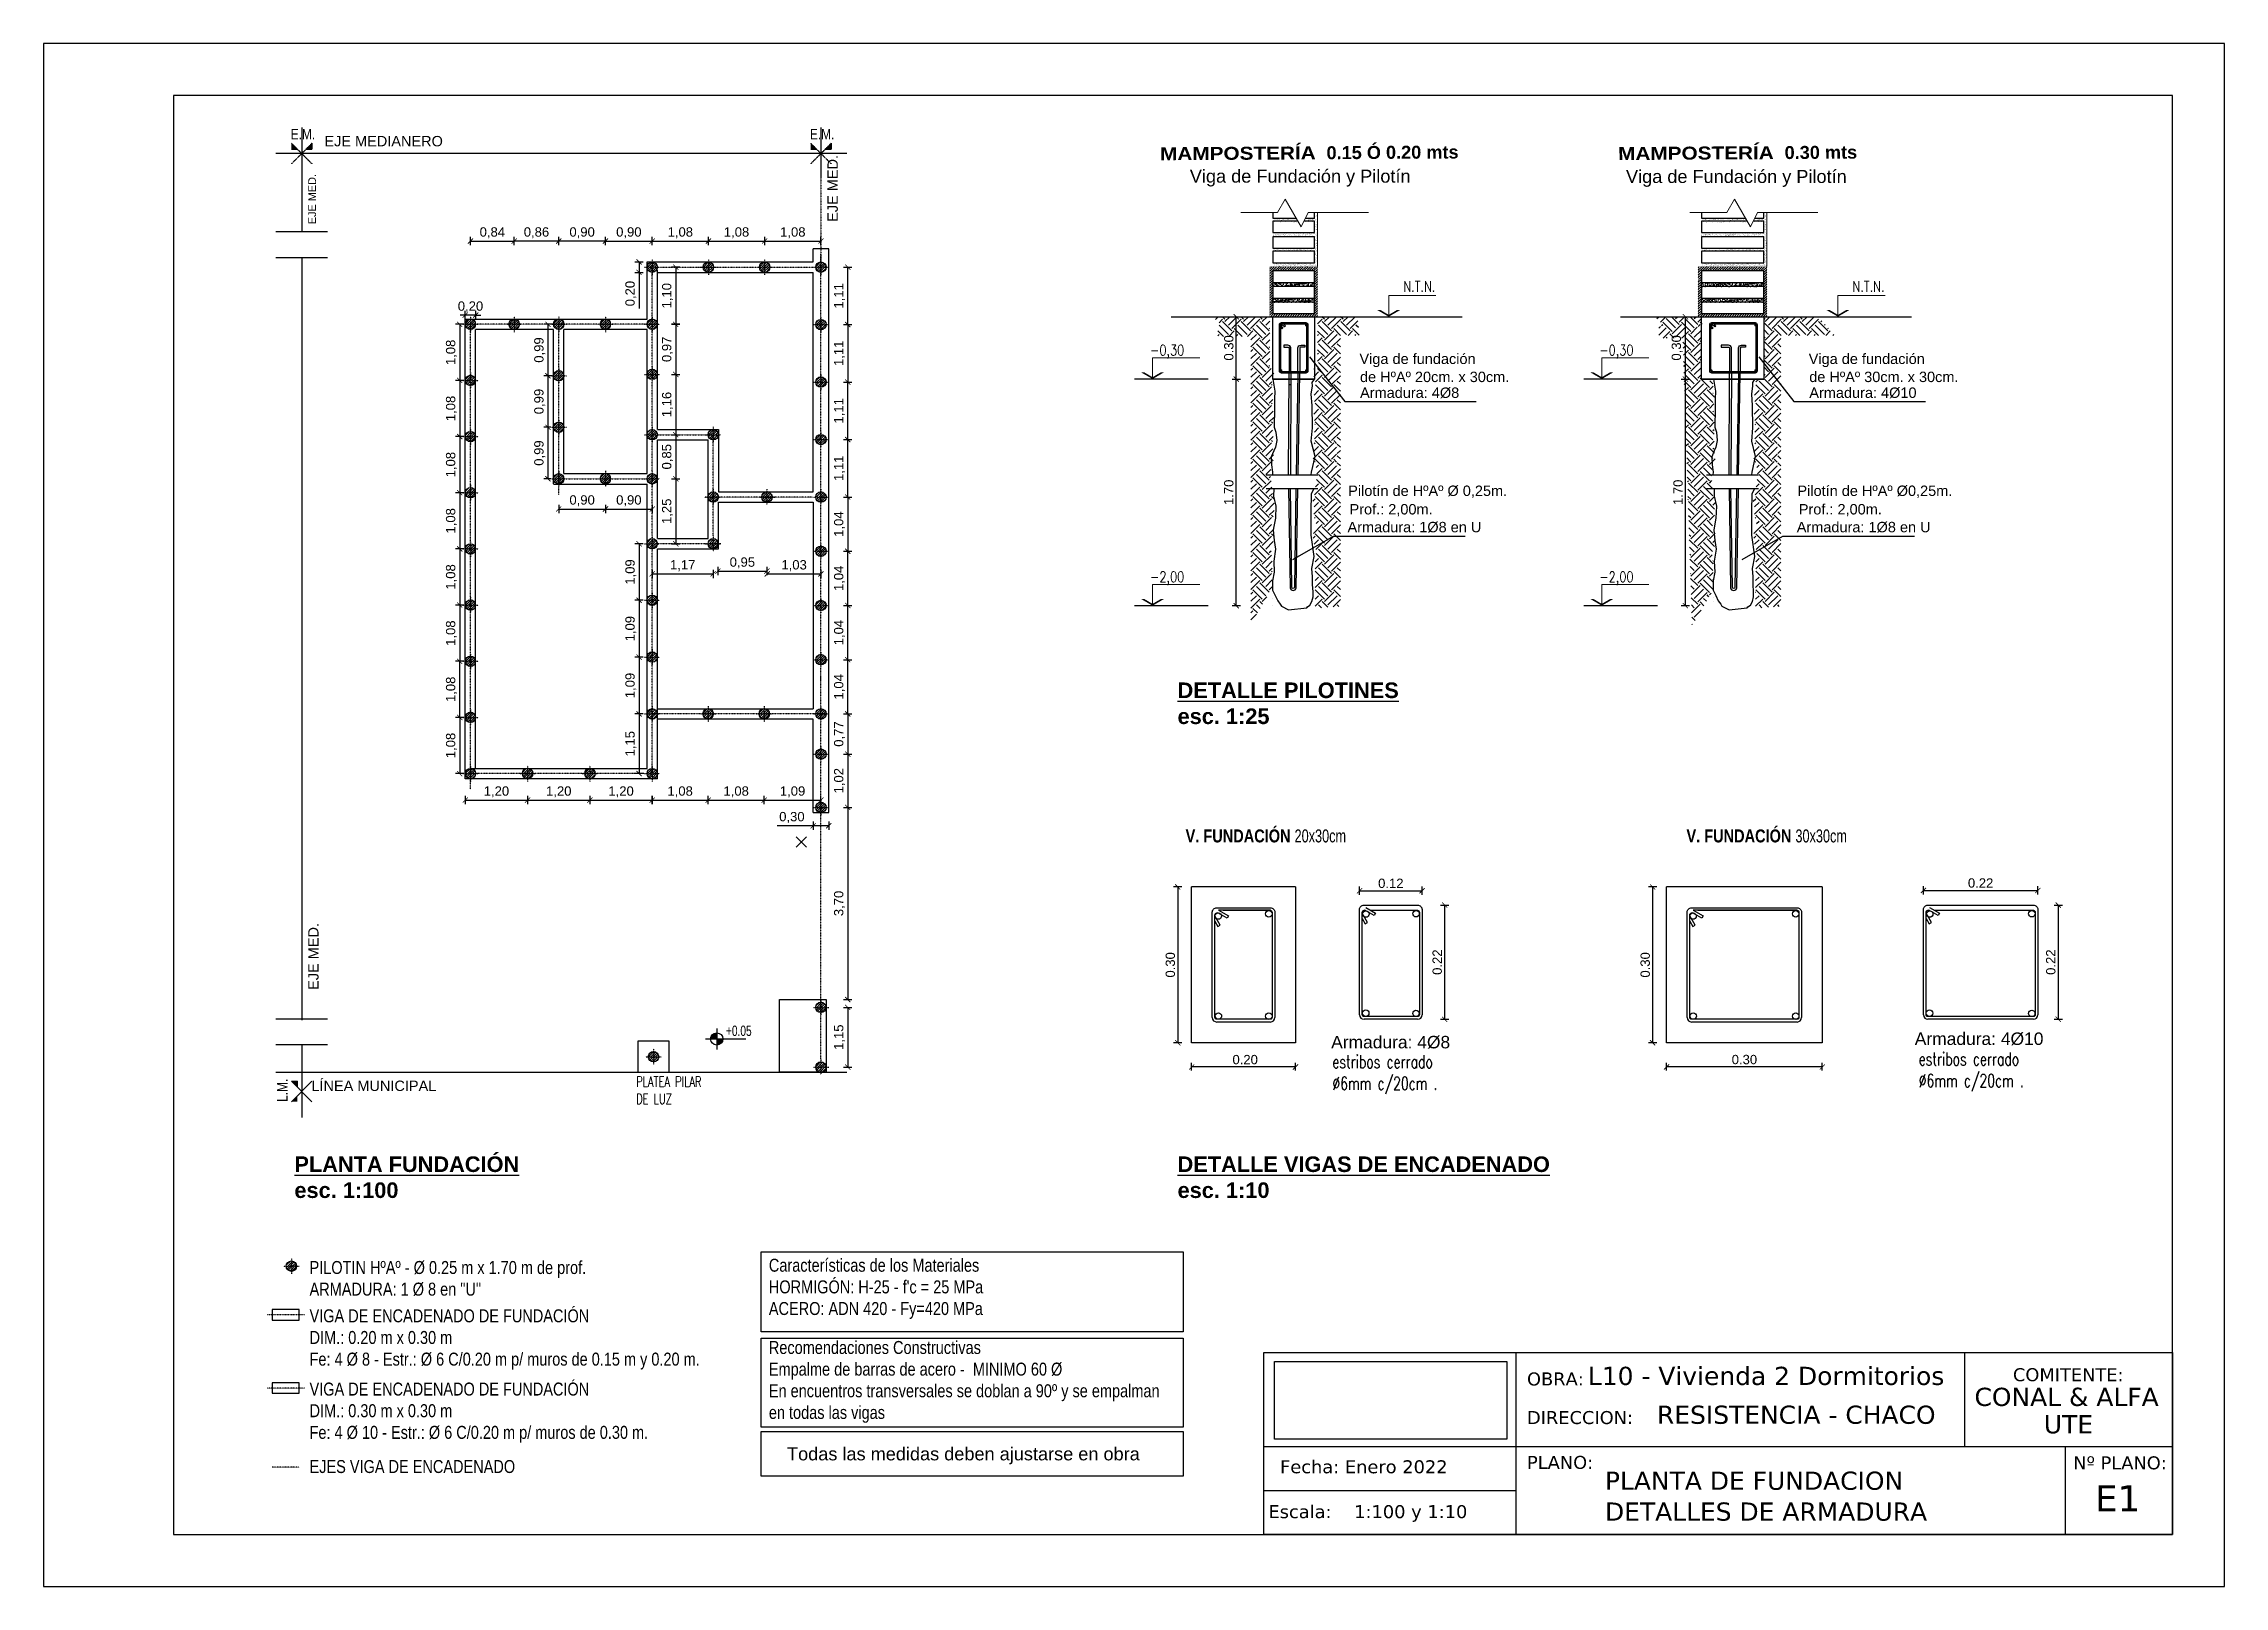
# Paper-space layout 'PL E1 VIGAS Y PILOTINES' of a CAD drawing. Header units: millimetres. Extents: x -18 to 402, y -3 to 294.
# The model-space entities are those that its viewports show. They can reach past a viewport. Long polylines and large blocks are cut down to what shows.
import ezdxf
from ezdxf.enums import TextEntityAlignment as Align

# ---------------------------------------------------------------- set-up
doc = ezdxf.new("R2010")
doc.units = ezdxf.units.MM
doc.header["$LTSCALE"] = 0.1
doc.header["$MEASUREMENT"] = 0
doc.header["$PDMODE"] = 3
doc.header["$PDSIZE"] = 0.1
for name, pattern in [('ACAD_ISO02W100', [15, 12, -3]), ('ACAD_ISO04W100', [30, 24, -3, 0, -3]), ('ACAD_ISO10W100', [18, 12, -3, 0, -3])]:
    doc.linetypes.add(name, pattern=pattern)
doc.layers.get('DEFPOINTS').update_dxf_attribs({"color": 1})
doc.layers.add('00-COTAS', color=1, linetype='Continuous', lineweight=9)
doc.layers.add('referencias', color=1, linetype='Continuous', lineweight=5)
for name, color, linetype in [('00-muros-a', 2, 'Continuous'), ('00-texto', 3, 'Continuous'), ('01', 1, 'Continuous'), ('armadura', 10, 'Continuous'), ('AUXILIAR', 1, 'Continuous'), ('CORTE-3', 3, 'Continuous'), ('Cota', 1, 'Continuous'), ('Cotas', 1, 'Continuous'), ('Cuadro de rotulación', 7, 'Continuous'), ('EJES', 6, 'Continuous'), ('ESTRUCTURAS', 3, 'Continuous'), ('FUNDACION', 4, 'Continuous'), ('hach', 1, 'Continuous'), ('LINEA-TIERRA', 6, 'Continuous'), ('LINEAS DE PROYECCIÓN', 60, 'Continuous'), ('Logo', 250, 'Continuous'), ('LOTE', 1, 'ACAD_ISO04W100'), ('MARCO DE CARATULA', 7, 'Continuous'), ('MARCO DE HOJA', 7, 'Continuous'), ('Muros', 3, 'Continuous'), ('NIVELES', 1, 'Continuous'), ('pilotín', 6, 'Continuous'), ('recuadro', 18, 'Continuous'), ('ROTULO', 5, 'Continuous'), ('Sombras', 7, 'Continuous'), ('Textos', 2, 'Continuous'), ('TRAMAS', 8, 'Continuous'), ('vigas de encadenado', 2, 'Continuous')]:
    doc.layers.add(name, color=color, linetype=linetype)
doc.layers.add('VP', color=11, linetype='Continuous', plot=False)
doc.styles.add('1 en 100', font='romans.shx', dxfattribs={"height": 0.17})
doc.styles.add('Afro', font='arial.ttf', dxfattribs={"height": 0.2})
doc.styles.add('ARIAL', font='arial.ttf', dxfattribs={"height": 0.18})
doc.styles.add('Arial30', font='arial.ttf', dxfattribs={"width": 0.8, "height": 0.3})
doc.styles.add('COTAS', font='ROMANS.shx', dxfattribs={"width": 0.7})
doc.styles.add('general', font='arial.ttf')
doc.styles.add('Verdana', font='verdana.ttf')
doc.dimstyles.new('1 en 20', dxfattribs={"dimtxt": 0.018, "dimasz": 0.018, "dimexe": 0, "dimexo": 0, "dimgap": 0.01, "dimtad": 1, "dimzin": 0, "dimdsep": 46, "dimtxsty": '1 en 100', "dimblk1": 'C-1', "dimblk2": 'C-1', "dimsah": 1, "dimcen": 0.1, "dimse1": 1, "dimse2": 1, "dimclrd": 1, "dimclrt": 256, "dimadec": 0, "dimazin": 0, "dimtfac": 1, "dimtix": 1, "dimtofl": 0, "dimtmove": 2, "dimatfit": 3, "dimfxl": 1, "dimtolj": 1, "dimtzin": 0, "dimlwd": -1, "dimarcsym": 0})
doc.dimstyles.new('100', dxfattribs={"dimtxt": 0.2, "dimasz": 0.1, "dimexe": 0.08, "dimexo": 0, "dimgap": 0.05, "dimtad": 1, "dimzin": 1, "dimtxsty": 'ARIAL', "dimblk": 'ARCHTICK', "dimcen": 2.5, "dimadec": 0, "dimazin": 0, "dimtfac": 1, "dimtix": 1, "dimtmove": 0, "dimatfit": 3, "dimfxl": 0.08, "dimfxlon": 1, "dimarcsym": 0})
picture_1 = doc.add_image_def('image1.jpg', size_in_pixel=(756, 253))
pattern_1 = [(50, (-34.3542, 279.578), (4.372432, -0.382538), [0.4572, -5.0292]), (355, (-34.354, 279.578), (-0.84583, 4.58536), [0.36576, -4.02336]), (100.451, (-33.99, 279.546), (3.52662, 4.2028), [0.38856, -4.27416]), (46.1842, (-34.354, 280.797), (6.5059, -1.009016), [0.6858, -7.5438]), (96.6356, (-33.812, 280.713), (5.6977, 5.93821), [0.58284, -6.41124]), (351.184, (-34.354, 280.797), (5.69771, 5.9382), [0.54864, -6.03504]), (21, (-33.7446, 280.4924), (3.638757, -2.454372), [0.4572, -5.0292]), (326, (-33.7446, 280.4924), (1.48325, 4.42051), [0.36576, -4.02336]), (71.4514, (-33.4414, 280.288), (5.121996, 1.96615), [0.38856, -4.27416]), (37.5, (-34.3542, 279.578), (0.0741265, 2.029321), [0, -3.974592, 0, -4.08432, 0, -4.0386]), (7.5, (-34.3542, 279.578), (1.603672, 2.404334), [0, -2.328672, 0, -3.883152, 0, -1.53924]), (327.5, (-35.7136, 279.578), (3.254174, -0.13749), [0, -1.524, 0, -4.75488, 0, -6.30936]), (317.5, (-36.3232, 279.578), (3.5551, 0.610236), [0, -1.9812, 0, -3.157728, 0, -4.48056])]
pattern_2 = [(50, (-25.7024, 279.578), (4.372432, -0.382538), [0.4572, -5.0292]), (355, (-25.7024, 279.578), (-0.84583, 4.58536), [0.36576, -4.02336]), (100.451, (-25.338, 279.546), (3.52662, 4.2028), [0.38856, -4.27416]), (46.1842, (-25.7024, 280.797), (6.5059, -1.009016), [0.6858, -7.5438]), (96.6356, (-25.16, 280.713), (5.6977, 5.93821), [0.58284, -6.41124]), (351.184, (-25.7024, 280.797), (5.69771, 5.9382), [0.54864, -6.03504]), (21, (-25.0928, 280.4924), (3.638757, -2.454372), [0.4572, -5.0292]), (326, (-25.0928, 280.4924), (1.48325, 4.42051), [0.36576, -4.02336]), (71.4514, (-24.7895, 280.288), (5.121996, 1.96615), [0.38856, -4.27416]), (37.5, (-25.7024, 279.578), (0.0741265, 2.029321), [0, -3.974592, 0, -4.08432, 0, -4.0386]), (7.5, (-25.7024, 279.578), (1.603672, 2.404334), [0, -2.328672, 0, -3.883152, 0, -1.53924]), (327.5, (-27.0618, 279.578), (3.254174, -0.13749), [0, -1.524, 0, -4.75488, 0, -6.30936]), (317.5, (-27.6714, 279.578), (3.5551, 0.610236), [0, -1.9812, 0, -3.157728, 0, -4.48056])]

psp = doc.layouts.new('PL E1 VIGAS Y PILOTINES')

# ---------------------------------------------------------------- texts
at = {"char_height": 3, "width": 113.6727, "attachment_point": 2}
for s, insert in [('\\pxql;{\\fArial|b1|i0|c0|p34;\\LDETALLE PILOTINES\\P\\lesc. 1:25}', (256.96, 170.71)), ('\\pxql,t53;{\\fArial|b1|i0|c0|p34;\\LPLANTA FUNDACIÓN\\P\\lesc. 1:100}', (86.87, 79.47)), ('\\pxql,t53;{\\fArial|b1|i0|c0|p34;\\LDETALLE VIGAS DE ENCADENADO\\P\\lesc. 1:10}', (256.96, 79.47))]:
    psp.add_mtext(s, dxfattribs=dict(at, insert=insert))
at = {"layer": '00-texto', "color": 250, "style": 'Verdana'}
psp.add_text('E1', height=5, dxfattribs=at).set_placement((376.83, 11.15))
at = {"layer": 'Cuadro de rotulación', "color": 250, "style": 'Verdana'}
for s, p in [('OBRA:', (267.42, 35.38)), ('COMITENTE:', (361.01, 36.2)), ('DIRECCION:', (267.42, 27.95)), ('PLANO:', (267.42, 19.32)), ('Nº PLANO:', (372.62, 19.23))]:
    psp.add_text(s, height=2.5, dxfattribs=at).set_placement(p)
for s, height, p in [('L10 - Vivienda 2 Dormitorios', 3.5, (279.15, 37.22)), ('CONAL & ALFA ', 3.5, (353.6, 33.18)), ('RESISTENCIA - CHACO', 3.5, (292.46, 29.74)), ('UTE', 3.5, (366.96, 27.91)), ('Fecha: Enero 2022', 2.5, (219.86, 19.72)), ('PLANTA DE FUNDACION', 3.5, (282.44, 17.04)), ('DETALLES DE ARMADURA', 3.5, (282.44, 11.1)), ('Escala:    1:100 y 1:10', 2.5, (217.63, 11.08))]:
    psp.add_text(s, height=height, dxfattribs=at).set_placement(p, align=Align.MIDDLE_LEFT)

msp = doc.modelspace()

# ---------------------------------------------------------------- texts
at = {"layer": '01', "lineweight": 40, "char_height": 0.2, "width": 1.294531, "attachment_point": 2}
for insert in [(393.8085, 183.8214), (403.8085, 183.8214)]:
    msp.add_mtext('{\\fArial Narrow|b0|i0|c0|p34;E.M.}', dxfattribs=dict(at, insert=insert))
at = {"layer": '01', "lineweight": 40, "insert": (393.3122, 165.3141), "char_height": 0.2, "width": 1.294531, "attachment_point": 2, "rotation": 90}
msp.add_mtext('{\\fArial Narrow|b0|i0|c0|p34;L.M.}', dxfattribs=at)
msp.add_mtext('{\\fArial Narrow|b0|i0|c0|p34;L.M.}', dxfattribs=at)
at = {"layer": 'ESTRUCTURAS', "style": 'Arial30'}
msp.add_text('Todas las medidas deben ajustarse en obra', height=0.25, dxfattribs=at).set_placement((403.1319, 158.19))
at = {"layer": 'ESTRUCTURAS', "char_height": 0.25, "attachment_point": 1, "style": 'Arial30'}
for s, insert, width in [('{\\fArial|b0|i0|c238|p34;PILOTIN HºAº} - {\\fArial|b0|i0|c238|p34;%%C }0.25 {\\fArial|b0|i0|c238|p34;m x }1.70 {\\fArial|b0|i0|c238|p34;m} de prof.{\\fArial|b0|i0|c238|p34;\\PARMADURA: }1 {\\fArial|b0|i0|c238|p34;%%C} 8 en "U"', (393.9366, 162.0278), 10.885709), ("Características de los Materiales\\PHORMIGÓN: H-25 - f'c = 25 MPa\\PACERO: ADN 420 - Fy=420 MPa ", (402.7824, 162.0715), 7.8599), ('{\\fArial|b0|i0|c238|p34;VIGA DE ENCADENADO DE FUNDACI}Ó{\\fArial|b0|i0|c238|p34;N\\PDIM.: }0.2{\\fArial|b0|i0|c238|p34;0} {\\fArial|b0|i0|c238|p34;m x }0.3{\\fArial|b0|i0|c238|p34;0} {\\fArial|b0|i0|c238|p34;m\\PFe: 4} {\\fArial|b0|i0|c238|p34;%%C} {\\fArial|b0|i0|c238|p34;8} {\\fArial|b0|i0|c238|p34;-} E{\\fArial|b0|i0|c238|p34;str.:} {\\fArial|b0|i0|c238|p34;%%C} {\\fArial|b0|i0|c238|p34;6} {\\fArial|b0|i0|c238|p34;C/}0.{\\fArial|b0|i0|c238|p34;20} {\\fArial|b0|i0|c238|p34;m} p/ muros de 0.15 m y 0.20 m.', (393.9366, 161.0974), 10.885709), ('Recomendaciones Constructivas\\PEmpalme de barras de acero -  MINIMO 60 %%C\\PEn encuentros transversales se doblan a 90º y se empalman en todas las vigas', (402.7824, 160.488), 7.8599), ('{\\fArial|b0|i0|c238|p34;VIGA DE ENCADENADO DE FUNDACI}Ó{\\fArial|b0|i0|c238|p34;N\\PDIM.: }0.30 {\\fArial|b0|i0|c238|p34;m x }0.3{\\fArial|b0|i0|c238|p34;0} {\\fArial|b0|i0|c238|p34;m\\PFe: 4} {\\fArial|b0|i0|c238|p34;%%C} 10 {\\fArial|b0|i0|c238|p34;-} E{\\fArial|b0|i0|c238|p34;str.:} {\\fArial|b0|i0|c238|p34;%%C} {\\fArial|b0|i0|c238|p34;6} {\\fArial|b0|i0|c238|p34;C/}0.{\\fArial|b0|i0|c238|p34;20} {\\fArial|b0|i0|c238|p34;m} p/ muros de 0.30 m.', (393.9366, 159.6876), 10.885709), ('EJES VIGA DE ENCADENADO', (393.937, 158.1962), 10.885709)]:
    msp.add_mtext(s, dxfattribs=dict(at, insert=insert, width=width))
at = {"layer": 'referencias', "style": 'ARIAL'}
for s, height, p in [('Viga de fundación', 0.2, (414.1569, 179.2962)), ('Viga de fundación', 0.2, (422.8088, 179.2962)), ('de HºAº 20cm. x 30cm.', 0.2, (414.1674, 178.9487)), ('de HºAº 30cm. x 30cm.', 0.2, (422.8192, 178.9487)), ('Armadura: 4%%C8', 0.2, (414.1688, 178.6442)), ('Armadura: 4%%C10', 0.2, (422.8207, 178.6442)), ('Pilotín de HºAº %%C 0,25m.', 0.2, (413.94, 176.7561)), ('Pilotín de HºAº %%C0,25m.', 0.2, (422.5918, 176.7561)), ('Prof.: 2,00m.', 0.2, (413.9662, 176.4003)), ('Prof.: 2,00m.', 0.2, (422.6181, 176.4003)), ('Armadura: 1%%C8 en U', 0.2, (413.9269, 176.0572)), ('Armadura: 1%%C8 en U', 0.2, (422.5788, 176.0572)), ('Armadura: 4%%C8', 0.24, (413.6119, 166.1218)), ('Armadura: 4%%C10', 0.24, (424.8517, 166.1873))]:
    msp.add_text(s, height=height, dxfattribs=at).set_placement(p)
at = {"layer": 'referencias', "char_height": 0.25, "width": 8.422895, "attachment_point": 1, "style": 'ARIAL'}
for insert in [(410.89, 183.0378), (419.2901, 183.0315)]:
    msp.add_mtext('Viga de Fundación y Pilotín', dxfattribs=dict(at, insert=insert))
at = {"layer": 'referencias', "color": 2, "char_height": 0.25, "width": 5.447686, "attachment_point": 1, "style": 'COTAS'}
for s, insert in [('{\\fArial Black|b0|i0|c0|p34;\\C256;V. FUNDACIÓN \\fSwis721 BdOul BT|b0|i0|c0|p82;20x30cm}', (410.8088, 170.3364)), ('{\\fArial Black|b0|i0|c0|p34;\\C256;V. FUNDACIÓN \\fSwis721 BdOul BT|b0|i0|c0|p82;30x30cm}', (420.4549, 170.3364))]:
    msp.add_mtext(s, dxfattribs=dict(at, insert=insert))
at = {"layer": 'referencias', "color": 2, "char_height": 0.25, "attachment_point": 1, "style": 'COTAS'}
for insert in [(413.6357, 165.9886), (424.9282, 166.043)]:
    msp.add_mtext('{\\C256;estribos cerrado\\P%%C6mm c/20cm .}', dxfattribs=dict(at, insert=insert))
at = {"layer": 'ROTULO', "color": 7, "linetype": 'Continuous', "char_height": 0.25, "attachment_point": 5, "rotation": 0.3481, "style": 'Afro'}
for s, insert, width in [('\\pxqc;{\\fArial Black|b1|i0|c0|p34;MAMPOSTERÍA \\fArial|b0|i0|c0|p34;\\C256; \\fSwis721 BdOul BT|b1|i0|c0|p82;\\C7;0.15 Ó 0.20 mts}', (413.1907, 183.3596, -10.2721), 7.806059), ('\\pxqc;{\\fArial Black|b1|i0|c0|p34;MAMPOSTERÍA \\fArial|b0|i0|c0|p34;\\C256; \\fSwis721 BdOul BT|b1|i0|c0|p82;\\C7;0.30 mts}', (421.4402, 183.3596, -10.2721), 4.467791)]:
    msp.add_mtext(s, dxfattribs=dict(at, insert=insert, width=width))
at = {"layer": 'Textos', "color": 1, "char_height": 0.2, "attachment_point": 2, "style": 'general'}
for s, insert, width in [('EJE MEDIANERO', (395.3636, 183.6866), 4.545058), ('LÍNEA MUNICIPAL', (395.1752, 165.5007), 4.586755)]:
    msp.add_mtext(s, dxfattribs=dict(at, insert=insert, width=width))
at = {"layer": 'Textos', "color": 1, "width": 2.272529, "attachment_point": 2, "rotation": 90, "style": 'general'}
for s, insert, char_height in [('EJE MED.', (403.9105, 182.6772), 0.2), ('{\\fArial|b0|i0|c0|p34;EJE MED.}', (393.9112, 182.4718), 0.15), ('EJE MED.', (393.9105, 167.891), 0.2)]:
    msp.add_mtext(s, dxfattribs=dict(at, insert=insert, char_height=char_height))
at = {"layer": 'Textos', "char_height": 0.2}
for s, insert, width, attachment_point, style in [('\\pxql;{\\fArial|b0|i0|c0|p34;\\W0.7;+0.05}', (402.6377, 166.56), 0.681397, 3, 'Verdana'), ('PLATEA PILAR \\PDE LUZ', (400.2261, 165.5811), 1.958714, 1, 'COTAS')]:
    msp.add_mtext(s, dxfattribs=dict(at, insert=insert, width=width, attachment_point=attachment_point, style=style))

# ---------------------------------------------------------------- blocks, each defined once
blk = doc.blocks.new('pilotín')
at = {"layer": '01', "ltscale": 0.1}
h = blk.add_hatch(dxfattribs=at)
h.set_pattern_fill('LINE,_O', color=256, scale=0.01, angle=45)
h.set_pattern_definition([(45, (-145.452434, -127.2089), (-0.0224506403, 0.0224506403), [])])
h.paths.add_polyline_path([(0, 0), (0, 0.1, 0.414214), (-0.1, 0)])
h.paths.add_polyline_path([(0.1, 0, 0.414214), (0, 0.1), (0, 0)])
h.paths.add_polyline_path([(0, -0.1, 0.414214), (0.1, 0), (0, 0)])
h.paths.add_polyline_path([(0, 0), (-0.1, 0, 0.414214), (0, -0.1)])
at = {"layer": '01', "linetype": 'ACAD_ISO04W100', "ltscale": 0.0025}
for p, q in [((-0.15, 0), (0.15, 0)), ((0, 0.15), (0, -0.15))]:
    blk.add_line(p, q, dxfattribs=at)
at = {"layer": 'pilotín'}
blk.add_circle((0, 0), 0.1, dxfattribs=at)
blk = doc.blocks.new('_ARCHTICK')
at = {"color": 0, "linetype": 'ByBlock', "const_width": 0.15}
blk.add_lwpolyline([(-0.5, -0.5), (0.5, 0.5)], dxfattribs=at)
blk = doc.blocks.new('*D134')
at = {"layer": 'Cotas', "color": 0, "lineweight": -2, "transparency": 16777216}
for p, q in [((396.908, 180.061), (396.748, 180.061)), ((396.828, 180.061), (396.828, 178.98)), ((396.886, 178.98), (396.748, 178.98))]:
    blk.add_line(p, q, dxfattribs=at)
at = {"layer": 'DEFPOINTS', "color": 0, "transparency": 16777216}
for p in [(397.136, 180.061), (396.828, 178.98), (396.886, 178.98)]:
    blk.add_point(p, dxfattribs=at)
at = {"layer": 'Cotas', "color": 0, "lineweight": -2, "transparency": 16777216, "xscale": 0.1, "yscale": 0.1, "zscale": 0.1}
for p, rotation in [((396.828, 180.061), 90), ((396.828, 178.98), 270)]:
    blk.add_blockref('_ARCHTICK', p, dxfattribs=dict(at, rotation=rotation))
at = {"layer": 'Cotas', "color": 0, "transparency": 16777216, "insert": (396.67, 179.52), "char_height": 0.18, "attachment_point": 5, "rotation": 90, "style": 'ARIAL'}
blk.add_mtext('1,08', dxfattribs=at)
blk = doc.blocks.new('*D135')
at = {"layer": 'Cotas', "color": 0, "lineweight": -2, "transparency": 16777216}
for p, q in [((396.908, 174.656), (396.748, 174.656)), ((396.828, 174.656), (396.828, 173.574)), ((396.908, 173.574), (396.748, 173.574))]:
    blk.add_line(p, q, dxfattribs=at)
at = {"layer": 'DEFPOINTS', "color": 0, "transparency": 16777216}
for p in [(397.136, 174.656), (396.828, 173.574), (397.036, 173.574)]:
    blk.add_point(p, dxfattribs=at)
at = {"layer": 'Cotas', "color": 0, "lineweight": -2, "transparency": 16777216, "xscale": 0.1, "yscale": 0.1, "zscale": 0.1}
for p, rotation in [((396.828, 174.656), 90), ((396.828, 173.574), 270)]:
    blk.add_blockref('_ARCHTICK', p, dxfattribs=dict(at, rotation=rotation))
at = {"layer": 'Cotas', "color": 0, "transparency": 16777216, "insert": (396.67, 174.115), "char_height": 0.18, "attachment_point": 5, "rotation": 90, "style": 'ARIAL'}
blk.add_mtext('1,08', dxfattribs=at)
blk = doc.blocks.new('*D136')
at = {"layer": 'Cotas', "color": 0, "lineweight": -2, "transparency": 16777216}
for p, q in [((396.908, 172.492), (396.748, 172.492)), ((396.828, 172.492), (396.828, 171.411)), ((396.908, 171.411), (396.748, 171.411))]:
    blk.add_line(p, q, dxfattribs=at)
at = {"layer": 'DEFPOINTS', "color": 0, "transparency": 16777216}
for p in [(396.936, 172.492), (396.828, 171.411), (397.036, 171.411)]:
    blk.add_point(p, dxfattribs=at)
at = {"layer": 'Cotas', "color": 0, "lineweight": -2, "transparency": 16777216, "xscale": 0.1, "yscale": 0.1, "zscale": 0.1}
for p, rotation in [((396.828, 172.492), 90), ((396.828, 171.411), 270)]:
    blk.add_blockref('_ARCHTICK', p, dxfattribs=dict(at, rotation=rotation))
at = {"layer": 'Cotas', "color": 0, "transparency": 16777216, "insert": (396.67, 171.952), "char_height": 0.18, "attachment_point": 5, "rotation": 90, "style": 'ARIAL'}
blk.add_mtext('1,08', dxfattribs=at)
blk = doc.blocks.new('*D137')
at = {"layer": 'Cotas', "color": 0, "lineweight": -2, "transparency": 16777216}
for p, q in [((396.936, 170.981), (396.936, 170.821)), ((398.136, 170.981), (398.136, 170.821)), ((396.936, 170.901), (398.136, 170.901))]:
    blk.add_line(p, q, dxfattribs=at)
at = {"layer": 'DEFPOINTS', "color": 0, "transparency": 16777216}
for p in [(396.936, 171.261), (398.136, 171.286), (398.136, 170.901)]:
    blk.add_point(p, dxfattribs=at)
at = {"layer": 'Cotas', "color": 0, "lineweight": -2, "transparency": 16777216, "xscale": 0.1, "yscale": 0.1, "zscale": 0.1, "rotation": 180}
blk.add_blockref('_ARCHTICK', (396.936, 170.901), dxfattribs=at)
at = {"layer": 'Cotas', "color": 0, "lineweight": -2, "transparency": 16777216, "xscale": 0.1, "yscale": 0.1, "zscale": 0.1}
blk.add_blockref('_ARCHTICK', (398.136, 170.901), dxfattribs=at)
at = {"layer": 'Cotas', "color": 0, "transparency": 16777216, "insert": (397.536, 171.059), "char_height": 0.18, "attachment_point": 5, "style": 'ARIAL'}
blk.add_mtext('1,20', dxfattribs=at)
blk = doc.blocks.new('*D138')
at = {"layer": 'Cotas', "color": 0, "lineweight": -2, "transparency": 16777216}
for p, q in [((398.136, 170.981), (398.136, 170.821)), ((399.336, 170.981), (399.336, 170.821)), ((398.136, 170.901), (399.336, 170.901))]:
    blk.add_line(p, q, dxfattribs=at)
at = {"layer": 'DEFPOINTS', "color": 0, "transparency": 16777216}
for p in [(398.136, 171.286), (399.336, 171.286), (399.336, 170.901)]:
    blk.add_point(p, dxfattribs=at)
at = {"layer": 'Cotas', "color": 0, "lineweight": -2, "transparency": 16777216, "xscale": 0.1, "yscale": 0.1, "zscale": 0.1, "rotation": 180}
blk.add_blockref('_ARCHTICK', (398.136, 170.901), dxfattribs=at)
at = {"layer": 'Cotas', "color": 0, "lineweight": -2, "transparency": 16777216, "xscale": 0.1, "yscale": 0.1, "zscale": 0.1}
blk.add_blockref('_ARCHTICK', (399.336, 170.901), dxfattribs=at)
at = {"layer": 'Cotas', "color": 0, "transparency": 16777216, "insert": (398.736, 171.059), "char_height": 0.18, "attachment_point": 5, "style": 'ARIAL'}
blk.add_mtext('1,20', dxfattribs=at)
blk = doc.blocks.new('*D139')
at = {"layer": 'Cotas', "color": 0, "lineweight": -2, "transparency": 16777216}
for p, q in [((397.036, 181.584), (397.036, 181.744)), ((397.036, 181.664), (397.878, 181.664)), ((397.878, 181.584), (397.878, 181.744))]:
    blk.add_line(p, q, dxfattribs=at)
at = {"layer": 'DEFPOINTS', "color": 0, "transparency": 16777216}
for p in [(397.878, 181.664), (397.036, 181.422), (397.878, 180.211)]:
    blk.add_point(p, dxfattribs=at)
at = {"layer": 'Cotas', "color": 0, "lineweight": -2, "transparency": 16777216, "xscale": 0.1, "yscale": 0.1, "zscale": 0.1, "rotation": 180}
blk.add_blockref('_ARCHTICK', (397.036, 181.664), dxfattribs=at)
at = {"layer": 'Cotas', "color": 0, "lineweight": -2, "transparency": 16777216, "xscale": 0.1, "yscale": 0.1, "zscale": 0.1}
blk.add_blockref('_ARCHTICK', (397.878, 181.664), dxfattribs=at)
at = {"layer": 'Cotas', "color": 0, "transparency": 16777216, "insert": (397.457, 181.822), "char_height": 0.18, "attachment_point": 5, "style": 'ARIAL'}
blk.add_mtext('0,84', dxfattribs=at)
blk = doc.blocks.new('*D140')
at = {"layer": 'Cotas', "color": 0, "lineweight": -2, "transparency": 16777216}
for p, q in [((399.636, 181.584), (399.636, 181.744)), ((399.636, 181.664), (400.536, 181.664)), ((400.536, 181.584), (400.536, 181.744))]:
    blk.add_line(p, q, dxfattribs=at)
at = {"layer": 'DEFPOINTS', "color": 0, "transparency": 16777216}
for p in [(400.536, 181.664), (400.536, 181.453), (399.636, 180.211)]:
    blk.add_point(p, dxfattribs=at)
at = {"layer": 'Cotas', "color": 0, "lineweight": -2, "transparency": 16777216, "xscale": 0.1, "yscale": 0.1, "zscale": 0.1, "rotation": 180}
blk.add_blockref('_ARCHTICK', (399.636, 181.664), dxfattribs=at)
at = {"layer": 'Cotas', "color": 0, "lineweight": -2, "transparency": 16777216, "xscale": 0.1, "yscale": 0.1, "zscale": 0.1}
blk.add_blockref('_ARCHTICK', (400.536, 181.664), dxfattribs=at)
at = {"layer": 'Cotas', "color": 0, "transparency": 16777216, "insert": (400.086, 181.822), "char_height": 0.18, "attachment_point": 5, "style": 'ARIAL'}
blk.add_mtext('0,90', dxfattribs=at)
blk = doc.blocks.new('*D141')
at = {"layer": 'Cotas', "color": 0, "lineweight": -2, "transparency": 16777216}
for p, q in [((400.536, 181.584), (400.536, 181.744)), ((400.536, 181.664), (401.619, 181.664)), ((401.619, 181.584), (401.619, 181.744))]:
    blk.add_line(p, q, dxfattribs=at)
at = {"layer": 'DEFPOINTS', "color": 0, "transparency": 16777216}
for p in [(400.536, 181.453), (401.619, 181.664), (401.619, 181.478)]:
    blk.add_point(p, dxfattribs=at)
at = {"layer": 'Cotas', "color": 0, "lineweight": -2, "transparency": 16777216, "xscale": 0.1, "yscale": 0.1, "zscale": 0.1, "rotation": 180}
blk.add_blockref('_ARCHTICK', (400.536, 181.664), dxfattribs=at)
at = {"layer": 'Cotas', "color": 0, "lineweight": -2, "transparency": 16777216, "xscale": 0.1, "yscale": 0.1, "zscale": 0.1}
blk.add_blockref('_ARCHTICK', (401.619, 181.664), dxfattribs=at)
at = {"layer": 'Cotas', "color": 0, "transparency": 16777216, "insert": (401.077, 181.822), "char_height": 0.18, "attachment_point": 5, "style": 'ARIAL'}
blk.add_mtext('1,08', dxfattribs=at)
blk = doc.blocks.new('*D142')
at = {"layer": 'Cotas', "color": 0, "lineweight": -2, "transparency": 16777216}
for p, q in [((404.222, 180.055), (404.382, 180.055)), ((404.302, 180.055), (404.302, 178.949)), ((404.222, 178.949), (404.382, 178.949))]:
    blk.add_line(p, q, dxfattribs=at)
at = {"layer": 'DEFPOINTS', "color": 0, "transparency": 16777216}
for p in [(403.912, 180.055), (404.062, 178.949), (404.302, 178.949)]:
    blk.add_point(p, dxfattribs=at)
at = {"layer": 'Cotas', "color": 0, "lineweight": -2, "transparency": 16777216, "xscale": 0.1, "yscale": 0.1, "zscale": 0.1}
for p, rotation in [((404.302, 180.055), 90), ((404.302, 178.949), 270)]:
    blk.add_blockref('_ARCHTICK', p, dxfattribs=dict(at, rotation=rotation))
at = {"layer": 'Cotas', "color": 0, "transparency": 16777216, "insert": (404.144, 179.502), "char_height": 0.18, "attachment_point": 5, "rotation": 90, "style": 'ARIAL'}
blk.add_mtext('1,11', dxfattribs=at)
blk = doc.blocks.new('*D143')
at = {"layer": 'Cotas', "color": 0, "lineweight": -2, "transparency": 16777216}
for p, q in [((404.222, 176.736), (404.382, 176.736)), ((404.302, 176.736), (404.302, 175.692)), ((404.222, 175.692), (404.382, 175.692))]:
    blk.add_line(p, q, dxfattribs=at)
at = {"layer": 'DEFPOINTS', "color": 0, "transparency": 16777216}
for p in [(404.062, 176.736), (404.062, 175.692), (404.302, 175.692)]:
    blk.add_point(p, dxfattribs=at)
at = {"layer": 'Cotas', "color": 0, "lineweight": -2, "transparency": 16777216, "xscale": 0.1, "yscale": 0.1, "zscale": 0.1}
for p, rotation in [((404.302, 176.736), 90), ((404.302, 175.692), 270)]:
    blk.add_blockref('_ARCHTICK', p, dxfattribs=dict(at, rotation=rotation))
at = {"layer": 'Cotas', "color": 0, "transparency": 16777216, "insert": (404.144, 176.214), "char_height": 0.18, "attachment_point": 5, "rotation": 90, "style": 'ARIAL'}
blk.add_mtext('1,04', dxfattribs=at)
blk = doc.blocks.new('*D144')
at = {"layer": 'Cotas', "color": 0, "lineweight": -2, "transparency": 16777216}
for p, q in [((404.222, 172.56), (404.382, 172.56)), ((404.302, 172.56), (404.302, 171.786)), ((404.222, 171.786), (404.382, 171.786))]:
    blk.add_line(p, q, dxfattribs=at)
at = {"layer": 'DEFPOINTS', "color": 0, "transparency": 16777216}
for p in [(404.062, 172.56), (404.062, 171.786), (404.302, 171.786)]:
    blk.add_point(p, dxfattribs=at)
at = {"layer": 'Cotas', "color": 0, "lineweight": -2, "transparency": 16777216, "xscale": 0.1, "yscale": 0.1, "zscale": 0.1}
for p, rotation in [((404.302, 172.56), 90), ((404.302, 171.786), 270)]:
    blk.add_blockref('_ARCHTICK', p, dxfattribs=dict(at, rotation=rotation))
at = {"layer": 'Cotas', "color": 0, "transparency": 16777216, "insert": (404.144, 172.173), "char_height": 0.18, "attachment_point": 5, "rotation": 90, "style": 'ARIAL'}
blk.add_mtext('0,77', dxfattribs=at)
blk = doc.blocks.new('*D145')
at = {"layer": 'Cotas', "color": 0, "lineweight": -2, "transparency": 16777216}
for p, q in [((404.222, 171.786), (404.382, 171.786)), ((404.302, 171.786), (404.302, 170.761)), ((404.222, 170.761), (404.382, 170.761))]:
    blk.add_line(p, q, dxfattribs=at)
at = {"layer": 'DEFPOINTS', "color": 0, "transparency": 16777216}
for p in [(404.062, 171.786), (404.012, 170.761), (404.302, 170.761)]:
    blk.add_point(p, dxfattribs=at)
at = {"layer": 'Cotas', "color": 0, "lineweight": -2, "transparency": 16777216, "xscale": 0.1, "yscale": 0.1, "zscale": 0.1}
for p, rotation in [((404.302, 171.786), 90), ((404.302, 170.761), 270)]:
    blk.add_blockref('_ARCHTICK', p, dxfattribs=dict(at, rotation=rotation))
at = {"layer": 'Cotas', "color": 0, "transparency": 16777216, "insert": (404.144, 171.274), "char_height": 0.18, "attachment_point": 5, "rotation": 90, "style": 'ARIAL'}
blk.add_mtext('1,02', dxfattribs=at)
blk = doc.blocks.new('*D146')
at = {"layer": 'Cotas', "color": 0, "lineweight": -2, "transparency": 16777216}
for p, q in [((400.536, 175.336), (400.536, 175.176)), ((400.536, 175.256), (401.711, 175.256)), ((401.711, 175.336), (401.711, 175.176))]:
    blk.add_line(p, q, dxfattribs=at)
at = {"layer": 'DEFPOINTS', "color": 0, "transparency": 16777216}
for p in [(400.536, 175.548), (401.711, 175.549), (401.711, 175.256)]:
    blk.add_point(p, dxfattribs=at)
at = {"layer": 'Cotas', "color": 0, "lineweight": -2, "transparency": 16777216, "xscale": 0.1, "yscale": 0.1, "zscale": 0.1, "rotation": 180}
blk.add_blockref('_ARCHTICK', (400.536, 175.256), dxfattribs=at)
at = {"layer": 'Cotas', "color": 0, "lineweight": -2, "transparency": 16777216, "xscale": 0.1, "yscale": 0.1, "zscale": 0.1}
blk.add_blockref('_ARCHTICK', (401.711, 175.256), dxfattribs=at)
at = {"layer": 'Cotas', "color": 0, "transparency": 16777216, "insert": (401.123, 175.414), "char_height": 0.18, "attachment_point": 5, "style": 'ARIAL'}
blk.add_mtext('1,17', dxfattribs=at)
blk = doc.blocks.new('*D147')
at = {"layer": 'Cotas', "color": 0, "lineweight": -2, "transparency": 16777216}
for p, q in [((398.736, 176.585), (398.736, 176.425)), ((398.736, 176.505), (399.636, 176.505)), ((399.636, 176.585), (399.636, 176.425))]:
    blk.add_line(p, q, dxfattribs=at)
at = {"layer": 'DEFPOINTS', "color": 0, "transparency": 16777216}
for p in [(398.736, 176.899), (399.636, 176.668), (399.636, 176.505)]:
    blk.add_point(p, dxfattribs=at)
at = {"layer": 'Cotas', "color": 0, "lineweight": -2, "transparency": 16777216, "xscale": 0.1, "yscale": 0.1, "zscale": 0.1, "rotation": 180}
blk.add_blockref('_ARCHTICK', (398.736, 176.505), dxfattribs=at)
at = {"layer": 'Cotas', "color": 0, "lineweight": -2, "transparency": 16777216, "xscale": 0.1, "yscale": 0.1, "zscale": 0.1}
blk.add_blockref('_ARCHTICK', (399.636, 176.505), dxfattribs=at)
at = {"layer": 'Cotas', "color": 0, "transparency": 16777216, "insert": (399.186, 176.663), "char_height": 0.18, "attachment_point": 5, "style": 'ARIAL'}
blk.add_mtext('0,90', dxfattribs=at)
blk = doc.blocks.new('*D148')
at = {"layer": 'Cotas', "color": 0, "lineweight": -2, "transparency": 16777216}
for p, q in [((400.909, 180.061), (401.069, 180.061)), ((400.989, 180.061), (400.989, 179.096)), ((400.909, 179.096), (401.069, 179.096))]:
    blk.add_line(p, q, dxfattribs=at)
at = {"layer": 'DEFPOINTS', "color": 0, "transparency": 16777216}
for p in [(400.536, 180.061), (400.536, 179.096), (400.989, 179.096)]:
    blk.add_point(p, dxfattribs=at)
at = {"layer": 'Cotas', "color": 0, "lineweight": -2, "transparency": 16777216, "xscale": 0.1, "yscale": 0.1, "zscale": 0.1}
for p, rotation in [((400.989, 180.061), 90), ((400.989, 179.096), 270)]:
    blk.add_blockref('_ARCHTICK', p, dxfattribs=dict(at, rotation=rotation))
at = {"layer": 'Cotas', "color": 0, "transparency": 16777216, "insert": (400.831, 179.579), "char_height": 0.18, "attachment_point": 5, "rotation": 90, "style": 'ARIAL'}
blk.add_mtext('0,97', dxfattribs=at)
blk = doc.blocks.new('*D149')
at = {"layer": 'Cotas', "color": 0, "lineweight": -2, "transparency": 16777216}
for p, q in [((400.909, 179.096), (401.069, 179.096)), ((400.989, 179.096), (400.989, 177.936)), ((400.909, 177.936), (401.069, 177.936))]:
    blk.add_line(p, q, dxfattribs=at)
at = {"layer": 'DEFPOINTS', "color": 0, "transparency": 16777216}
for p in [(400.536, 179.096), (400.636, 177.936), (400.989, 177.936)]:
    blk.add_point(p, dxfattribs=at)
at = {"layer": 'Cotas', "color": 0, "lineweight": -2, "transparency": 16777216, "xscale": 0.1, "yscale": 0.1, "zscale": 0.1}
for p, rotation in [((400.989, 179.096), 90), ((400.989, 177.936), 270)]:
    blk.add_blockref('_ARCHTICK', p, dxfattribs=dict(at, rotation=rotation))
at = {"layer": 'Cotas', "color": 0, "transparency": 16777216, "insert": (400.831, 178.516), "char_height": 0.18, "attachment_point": 5, "rotation": 90, "style": 'ARIAL'}
blk.add_mtext('1,16', dxfattribs=at)
blk = doc.blocks.new('*D150')
at = {"layer": 'Cotas', "color": 0, "lineweight": -2, "transparency": 16777216}
for p, q in [((400.363, 174.748), (400.203, 174.748)), ((400.283, 174.748), (400.283, 173.654)), ((400.363, 173.654), (400.203, 173.654))]:
    blk.add_line(p, q, dxfattribs=at)
at = {"layer": 'DEFPOINTS', "color": 0, "transparency": 16777216}
for p in [(400.386, 174.748), (400.283, 173.654), (400.386, 173.654)]:
    blk.add_point(p, dxfattribs=at)
at = {"layer": 'Cotas', "color": 0, "lineweight": -2, "transparency": 16777216, "xscale": 0.1, "yscale": 0.1, "zscale": 0.1}
for p, rotation in [((400.283, 174.748), 90), ((400.283, 173.654), 270)]:
    blk.add_blockref('_ARCHTICK', p, dxfattribs=dict(at, rotation=rotation))
at = {"layer": 'Cotas', "color": 0, "transparency": 16777216, "insert": (400.125, 174.201), "char_height": 0.18, "attachment_point": 5, "rotation": 90, "style": 'ARIAL'}
blk.add_mtext('1,09', dxfattribs=at)
blk = doc.blocks.new('*D151')
at = {"layer": 'Cotas', "color": 0, "lineweight": -2, "transparency": 16777216}
for p, q in [((400.363, 173.654), (400.203, 173.654)), ((400.283, 173.654), (400.283, 172.56)), ((400.363, 172.56), (400.203, 172.56))]:
    blk.add_line(p, q, dxfattribs=at)
at = {"layer": 'DEFPOINTS', "color": 0, "transparency": 16777216}
for p in [(400.386, 173.654), (400.283, 172.56), (400.536, 172.56)]:
    blk.add_point(p, dxfattribs=at)
at = {"layer": 'Cotas', "color": 0, "lineweight": -2, "transparency": 16777216, "xscale": 0.1, "yscale": 0.1, "zscale": 0.1}
for p, rotation in [((400.283, 173.654), 90), ((400.283, 172.56), 270)]:
    blk.add_blockref('_ARCHTICK', p, dxfattribs=dict(at, rotation=rotation))
at = {"layer": 'Cotas', "color": 0, "transparency": 16777216, "insert": (400.125, 173.107), "char_height": 0.18, "attachment_point": 5, "rotation": 90, "style": 'ARIAL'}
blk.add_mtext('1,09', dxfattribs=at)
blk = doc.blocks.new('*D152')
at = {"layer": 'Cotas', "color": 0, "lineweight": -2, "transparency": 16777216}
for p, q in [((400.363, 172.56), (400.203, 172.56)), ((400.283, 172.56), (400.283, 171.411)), ((400.363, 171.411), (400.203, 171.411))]:
    blk.add_line(p, q, dxfattribs=at)
at = {"layer": 'DEFPOINTS', "color": 0, "transparency": 16777216}
for p in [(400.536, 172.56), (400.283, 171.411), (400.411, 171.411)]:
    blk.add_point(p, dxfattribs=at)
at = {"layer": 'Cotas', "color": 0, "lineweight": -2, "transparency": 16777216, "xscale": 0.1, "yscale": 0.1, "zscale": 0.1}
for p, rotation in [((400.283, 172.56), 90), ((400.283, 171.411), 270)]:
    blk.add_blockref('_ARCHTICK', p, dxfattribs=dict(at, rotation=rotation))
at = {"layer": 'Cotas', "color": 0, "transparency": 16777216, "insert": (400.125, 171.986), "char_height": 0.18, "attachment_point": 5, "rotation": 90, "style": 'ARIAL'}
blk.add_mtext('1,15', dxfattribs=at)
blk = doc.blocks.new('*D153')
at = {"layer": 'Cotas', "color": 0, "lineweight": -2, "transparency": 16777216}
for p, q in [((400.536, 170.821), (400.536, 170.981)), ((401.613, 170.821), (401.613, 170.981)), ((400.536, 170.901), (401.613, 170.901))]:
    blk.add_line(p, q, dxfattribs=at)
at = {"layer": 'DEFPOINTS', "color": 0, "transparency": 16777216}
for p in [(400.536, 170.527), (401.613, 170.901), (401.613, 170.527)]:
    blk.add_point(p, dxfattribs=at)
at = {"layer": 'Cotas', "color": 0, "lineweight": -2, "transparency": 16777216, "xscale": 0.1, "yscale": 0.1, "zscale": 0.1, "rotation": 180}
blk.add_blockref('_ARCHTICK', (400.536, 170.901), dxfattribs=at)
at = {"layer": 'Cotas', "color": 0, "lineweight": -2, "transparency": 16777216, "xscale": 0.1, "yscale": 0.1, "zscale": 0.1}
blk.add_blockref('_ARCHTICK', (401.613, 170.901), dxfattribs=at)
at = {"layer": 'Cotas', "color": 0, "transparency": 16777216, "insert": (401.074, 171.059), "char_height": 0.18, "attachment_point": 5, "style": 'ARIAL'}
blk.add_mtext('1,08', dxfattribs=at)
blk = doc.blocks.new('*D154')
at = {"layer": 'Cotas', "color": 0, "lineweight": -2, "transparency": 16777216}
for p, q in [((402.693, 170.821), (402.693, 170.981)), ((403.786, 170.821), (403.786, 170.981)), ((402.693, 170.901), (403.786, 170.901))]:
    blk.add_line(p, q, dxfattribs=at)
at = {"layer": 'DEFPOINTS', "color": 0, "transparency": 16777216}
for p in [(402.693, 170.527), (403.786, 170.901), (403.786, 170.327)]:
    blk.add_point(p, dxfattribs=at)
at = {"layer": 'Cotas', "color": 0, "lineweight": -2, "transparency": 16777216, "xscale": 0.1, "yscale": 0.1, "zscale": 0.1, "rotation": 180}
blk.add_blockref('_ARCHTICK', (402.693, 170.901), dxfattribs=at)
at = {"layer": 'Cotas', "color": 0, "lineweight": -2, "transparency": 16777216, "xscale": 0.1, "yscale": 0.1, "zscale": 0.1}
blk.add_blockref('_ARCHTICK', (403.786, 170.901), dxfattribs=at)
at = {"layer": 'Cotas', "color": 0, "transparency": 16777216, "insert": (403.239, 171.059), "char_height": 0.18, "attachment_point": 5, "style": 'ARIAL'}
blk.add_mtext('1,09', dxfattribs=at)
blk = doc.blocks.new('*D106')
at = {"layer": 'Cotas', "color": 0, "lineweight": -2, "transparency": 16777216}
for p, q in [((401.613, 170.821), (401.613, 170.981)), ((402.693, 170.821), (402.693, 170.981)), ((401.613, 170.901), (402.693, 170.901))]:
    blk.add_line(p, q, dxfattribs=at)
at = {"layer": 'DEFPOINTS', "color": 0, "transparency": 16777216}
for p in [(401.613, 170.527), (402.693, 170.901), (402.693, 170.527)]:
    blk.add_point(p, dxfattribs=at)
at = {"layer": 'Cotas', "color": 0, "lineweight": -2, "transparency": 16777216, "xscale": 0.1, "yscale": 0.1, "zscale": 0.1, "rotation": 180}
blk.add_blockref('_ARCHTICK', (401.613, 170.901), dxfattribs=at)
at = {"layer": 'Cotas', "color": 0, "lineweight": -2, "transparency": 16777216, "xscale": 0.1, "yscale": 0.1, "zscale": 0.1}
blk.add_blockref('_ARCHTICK', (402.693, 170.901), dxfattribs=at)
at = {"layer": 'Cotas', "color": 0, "transparency": 16777216, "insert": (402.153, 171.059), "char_height": 0.18, "attachment_point": 5, "style": 'ARIAL'}
blk.add_mtext('1,08', dxfattribs=at)
blk = doc.blocks.new('*D107')
at = {"layer": 'Cotas', "color": 0, "lineweight": -2, "transparency": 16777216}
for p, q in [((401.619, 181.584), (401.619, 181.744)), ((401.619, 181.664), (402.702, 181.664)), ((402.702, 181.584), (402.702, 181.744))]:
    blk.add_line(p, q, dxfattribs=at)
at = {"layer": 'DEFPOINTS', "color": 0, "transparency": 16777216}
for p in [(401.619, 181.453), (402.702, 181.664), (402.702, 181.453)]:
    blk.add_point(p, dxfattribs=at)
at = {"layer": 'Cotas', "color": 0, "lineweight": -2, "transparency": 16777216, "xscale": 0.1, "yscale": 0.1, "zscale": 0.1, "rotation": 180}
blk.add_blockref('_ARCHTICK', (401.619, 181.664), dxfattribs=at)
at = {"layer": 'Cotas', "color": 0, "lineweight": -2, "transparency": 16777216, "xscale": 0.1, "yscale": 0.1, "zscale": 0.1}
blk.add_blockref('_ARCHTICK', (402.702, 181.664), dxfattribs=at)
at = {"layer": 'Cotas', "color": 0, "transparency": 16777216, "insert": (402.16, 181.822), "char_height": 0.18, "attachment_point": 5, "style": 'ARIAL'}
blk.add_mtext('1,08', dxfattribs=at)
blk = doc.blocks.new('*D108')
at = {"layer": 'Cotas', "color": 0, "lineweight": -2, "transparency": 16777216}
for p, q in [((399.336, 170.981), (399.336, 170.821)), ((400.536, 170.981), (400.536, 170.821)), ((399.336, 170.901), (400.536, 170.901))]:
    blk.add_line(p, q, dxfattribs=at)
at = {"layer": 'DEFPOINTS', "color": 0, "transparency": 16777216}
for p in [(399.336, 171.236), (400.536, 171.236), (400.536, 170.901)]:
    blk.add_point(p, dxfattribs=at)
at = {"layer": 'Cotas', "color": 0, "lineweight": -2, "transparency": 16777216, "xscale": 0.1, "yscale": 0.1, "zscale": 0.1, "rotation": 180}
blk.add_blockref('_ARCHTICK', (399.336, 170.901), dxfattribs=at)
at = {"layer": 'Cotas', "color": 0, "lineweight": -2, "transparency": 16777216, "xscale": 0.1, "yscale": 0.1, "zscale": 0.1}
blk.add_blockref('_ARCHTICK', (400.536, 170.901), dxfattribs=at)
at = {"layer": 'Cotas', "color": 0, "transparency": 16777216, "insert": (399.936, 171.059), "char_height": 0.18, "attachment_point": 5, "style": 'ARIAL'}
blk.add_mtext('1,20', dxfattribs=at)
blk = doc.blocks.new('Nivel Planta')
at = {"layer": 'Cotas'}
h = blk.add_hatch(color=1, dxfattribs=at)
h.paths.add_polyline_path([(509.851, 209.413, 0.414214), (509.733, 209.295), (509.851, 209.295)])
h.paths.add_polyline_path([(509.969, 209.295), (509.851, 209.295), (509.851, 209.177, 0.414214)])
at = {"layer": 'Cotas', "color": 1}
for p, q in [((509.636, 209.295), (510.413, 209.295)), ((509.851, 209.499), (509.851, 209.09))]:
    blk.add_line(p, q, dxfattribs=at)
blk.add_circle((509.851, 209.295), 0.118, dxfattribs=at)
blk = doc.blocks.new('*D109')
at = {"layer": 'Cotas', "color": 0, "lineweight": -2, "transparency": 16777216}
for p, q in [((400.203, 181.261), (400.363, 181.261)), ((400.203, 181.061), (400.363, 181.061)), ((400.283, 181.261), (400.283, 181.061)), ((400.283, 181.061), (400.283, 180.368))]:
    blk.add_line(p, q, dxfattribs=at)
at = {"layer": 'DEFPOINTS', "color": 0, "transparency": 16777216}
for p in [(399.632, 181.261), (399.832, 181.061), (400.283, 181.261)]:
    blk.add_point(p, dxfattribs=at)
at = {"layer": 'Cotas', "color": 0, "lineweight": -2, "transparency": 16777216, "xscale": 0.1, "yscale": 0.1, "zscale": 0.1}
for p, rotation in [((400.283, 181.261), 90), ((400.283, 181.061), 270)]:
    blk.add_blockref('_ARCHTICK', p, dxfattribs=dict(at, rotation=rotation))
at = {"layer": 'Cotas', "color": 0, "transparency": 16777216, "insert": (400.125, 180.652), "char_height": 0.18, "attachment_point": 5, "rotation": 90, "style": 'ARIAL'}
blk.add_mtext('0,20', dxfattribs=at)
blk = doc.blocks.new('*D110')
at = {"layer": 'Cotas', "color": 0, "lineweight": -2, "transparency": 16777216}
for p, q in [((404.222, 170.761), (404.382, 170.761)), ((404.302, 170.761), (404.302, 167.061)), ((404.222, 167.061), (404.382, 167.061))]:
    blk.add_line(p, q, dxfattribs=at)
at = {"layer": 'DEFPOINTS', "color": 0, "transparency": 16777216}
for p in [(403.912, 170.761), (404.087, 167.061), (404.302, 167.061)]:
    blk.add_point(p, dxfattribs=at)
at = {"layer": 'Cotas', "color": 0, "lineweight": -2, "transparency": 16777216, "xscale": 0.1, "yscale": 0.1, "zscale": 0.1}
for p, rotation in [((404.302, 170.761), 90), ((404.302, 167.061), 270)]:
    blk.add_blockref('_ARCHTICK', p, dxfattribs=dict(at, rotation=rotation))
at = {"layer": 'Cotas', "color": 0, "transparency": 16777216, "insert": (404.144, 168.911), "char_height": 0.18, "attachment_point": 5, "rotation": 90, "style": 'ARIAL'}
blk.add_mtext('3,70', dxfattribs=at)
blk = doc.blocks.new('*D111')
at = {"layer": 'Cotas', "color": 0, "lineweight": -2, "transparency": 16777216}
for p, q in [((404.222, 166.911), (404.382, 166.911)), ((404.302, 166.911), (404.302, 165.761)), ((404.222, 165.761), (404.382, 165.761))]:
    blk.add_line(p, q, dxfattribs=at)
at = {"layer": 'DEFPOINTS', "color": 0, "transparency": 16777216}
for p in [(404.062, 166.911), (404.062, 165.761), (404.302, 165.761)]:
    blk.add_point(p, dxfattribs=at)
at = {"layer": 'Cotas', "color": 0, "lineweight": -2, "transparency": 16777216, "xscale": 0.1, "yscale": 0.1, "zscale": 0.1}
for p, rotation in [((404.302, 166.911), 90), ((404.302, 165.761), 270)]:
    blk.add_blockref('_ARCHTICK', p, dxfattribs=dict(at, rotation=rotation))
at = {"layer": 'Cotas', "color": 0, "transparency": 16777216, "insert": (404.144, 166.336), "char_height": 0.18, "attachment_point": 5, "rotation": 90, "style": 'ARIAL'}
blk.add_mtext('1,15', dxfattribs=at)
blk = doc.blocks.new('*D112')
at = {"layer": 'Cotas', "color": 0, "lineweight": -2, "transparency": 16777216}
for p, q in [((403.636, 170.408), (402.943, 170.408)), ((403.636, 170.488), (403.636, 170.328)), ((403.936, 170.408), (403.636, 170.408)), ((403.936, 170.488), (403.936, 170.328))]:
    blk.add_line(p, q, dxfattribs=at)
at = {"layer": 'DEFPOINTS', "color": 0, "transparency": 16777216}
for p in [(403.636, 170.64), (403.936, 170.64), (403.936, 170.408)]:
    blk.add_point(p, dxfattribs=at)
at = {"layer": 'Cotas', "color": 0, "lineweight": -2, "transparency": 16777216, "xscale": 0.1, "yscale": 0.1, "zscale": 0.1, "rotation": 180}
blk.add_blockref('_ARCHTICK', (403.636, 170.408), dxfattribs=at)
at = {"layer": 'Cotas', "color": 0, "lineweight": -2, "transparency": 16777216, "xscale": 0.1, "yscale": 0.1, "zscale": 0.1}
blk.add_blockref('_ARCHTICK', (403.936, 170.408), dxfattribs=at)
at = {"layer": 'Cotas', "color": 0, "transparency": 16777216, "insert": (403.226, 170.566), "char_height": 0.18, "attachment_point": 5, "style": 'ARIAL'}
blk.add_mtext('0,30', dxfattribs=at)
blk = doc.blocks.new('*D113')
at = {"layer": 'Cotas', "color": 0, "lineweight": -2, "transparency": 16777216}
for p, q in [((401.069, 181.161), (400.909, 181.161)), ((400.989, 181.161), (400.989, 180.061)), ((401.069, 180.061), (400.909, 180.061))]:
    blk.add_line(p, q, dxfattribs=at)
at = {"layer": 'DEFPOINTS', "color": 0, "transparency": 16777216}
for p in [(401.239, 181.161), (400.989, 180.061), (401.239, 180.061)]:
    blk.add_point(p, dxfattribs=at)
at = {"layer": 'Cotas', "color": 0, "lineweight": -2, "transparency": 16777216, "xscale": 0.1, "yscale": 0.1, "zscale": 0.1}
for p, rotation in [((400.989, 181.161), 90), ((400.989, 180.061), 270)]:
    blk.add_blockref('_ARCHTICK', p, dxfattribs=dict(at, rotation=rotation))
at = {"layer": 'Cotas', "color": 0, "transparency": 16777216, "insert": (400.831, 180.611), "char_height": 0.18, "attachment_point": 5, "rotation": 90, "style": 'ARIAL'}
blk.add_mtext('1,10', dxfattribs=at)
blk = doc.blocks.new('*D114')
at = {"layer": 'Cotas', "color": 0, "lineweight": -2, "transparency": 16777216}
for p, q in [((402.702, 181.584), (402.702, 181.744)), ((402.702, 181.664), (403.786, 181.664)), ((403.786, 181.584), (403.786, 181.744))]:
    blk.add_line(p, q, dxfattribs=at)
at = {"layer": 'DEFPOINTS', "color": 0, "transparency": 16777216}
for p in [(402.702, 181.453), (403.786, 181.664), (403.786, 181.503)]:
    blk.add_point(p, dxfattribs=at)
at = {"layer": 'Cotas', "color": 0, "lineweight": -2, "transparency": 16777216, "xscale": 0.1, "yscale": 0.1, "zscale": 0.1, "rotation": 180}
blk.add_blockref('_ARCHTICK', (402.702, 181.664), dxfattribs=at)
at = {"layer": 'Cotas', "color": 0, "lineweight": -2, "transparency": 16777216, "xscale": 0.1, "yscale": 0.1, "zscale": 0.1}
blk.add_blockref('_ARCHTICK', (403.786, 181.664), dxfattribs=at)
at = {"layer": 'Cotas', "color": 0, "transparency": 16777216, "insert": (403.244, 181.822), "char_height": 0.18, "attachment_point": 5, "style": 'ARIAL'}
blk.add_mtext('1,08', dxfattribs=at)
blk = doc.blocks.new('*D115')
at = {"layer": 'Cotas', "color": 0, "lineweight": -2, "transparency": 16777216}
for p, q in [((400.363, 175.836), (400.203, 175.836)), ((400.283, 175.836), (400.283, 174.748)), ((400.363, 174.748), (400.203, 174.748))]:
    blk.add_line(p, q, dxfattribs=at)
at = {"layer": 'DEFPOINTS', "color": 0, "transparency": 16777216}
for p in [(400.536, 175.836), (400.283, 174.748), (400.386, 174.748)]:
    blk.add_point(p, dxfattribs=at)
at = {"layer": 'Cotas', "color": 0, "lineweight": -2, "transparency": 16777216, "xscale": 0.1, "yscale": 0.1, "zscale": 0.1}
for p, rotation in [((400.283, 175.836), 90), ((400.283, 174.748), 270)]:
    blk.add_blockref('_ARCHTICK', p, dxfattribs=dict(at, rotation=rotation))
at = {"layer": 'Cotas', "color": 0, "transparency": 16777216, "insert": (400.125, 175.292), "char_height": 0.18, "attachment_point": 5, "rotation": 90, "style": 'ARIAL'}
blk.add_mtext('1,09', dxfattribs=at)
blk = doc.blocks.new('*D116')
at = {"layer": 'Cotas', "color": 0, "lineweight": -2, "transparency": 16777216}
for p, q in [((400.909, 177.936), (401.069, 177.936)), ((400.989, 177.936), (400.989, 177.086)), ((400.909, 177.086), (401.069, 177.086))]:
    blk.add_line(p, q, dxfattribs=at)
at = {"layer": 'DEFPOINTS', "color": 0, "transparency": 16777216}
for p in [(400.536, 177.936), (400.536, 177.086), (400.989, 177.086)]:
    blk.add_point(p, dxfattribs=at)
at = {"layer": 'Cotas', "color": 0, "lineweight": -2, "transparency": 16777216, "xscale": 0.1, "yscale": 0.1, "zscale": 0.1}
for p, rotation in [((400.989, 177.936), 90), ((400.989, 177.086), 270)]:
    blk.add_blockref('_ARCHTICK', p, dxfattribs=dict(at, rotation=rotation))
at = {"layer": 'Cotas', "color": 0, "transparency": 16777216, "insert": (400.831, 177.511), "char_height": 0.18, "attachment_point": 5, "rotation": 90, "style": 'ARIAL'}
blk.add_mtext('0,85', dxfattribs=at)
blk = doc.blocks.new('*D117')
at = {"layer": 'Cotas', "color": 0, "lineweight": -2, "transparency": 16777216}
for p, q in [((400.909, 177.086), (401.069, 177.086)), ((400.989, 177.086), (400.989, 175.836)), ((400.909, 175.836), (401.069, 175.836))]:
    blk.add_line(p, q, dxfattribs=at)
at = {"layer": 'DEFPOINTS', "color": 0, "transparency": 16777216}
for p in [(400.536, 177.086), (400.536, 175.836), (400.989, 175.836)]:
    blk.add_point(p, dxfattribs=at)
at = {"layer": 'Cotas', "color": 0, "lineweight": -2, "transparency": 16777216, "xscale": 0.1, "yscale": 0.1, "zscale": 0.1}
for p, rotation in [((400.989, 177.086), 90), ((400.989, 175.836), 270)]:
    blk.add_blockref('_ARCHTICK', p, dxfattribs=dict(at, rotation=rotation))
at = {"layer": 'Cotas', "color": 0, "transparency": 16777216, "insert": (400.831, 176.461), "char_height": 0.18, "attachment_point": 5, "rotation": 90, "style": 'ARIAL'}
blk.add_mtext('1,25', dxfattribs=at)
blk = doc.blocks.new('*D118')
at = {"layer": 'Cotas', "color": 0, "lineweight": -2, "transparency": 16777216}
for p, q in [((396.936, 180.237), (396.836, 180.237)), ((396.936, 180.157), (396.936, 180.317)), ((397.136, 180.237), (396.936, 180.237)), ((397.136, 180.157), (397.136, 180.317)), ((397.136, 180.237), (397.236, 180.237))]:
    blk.add_line(p, q, dxfattribs=at)
at = {"layer": 'DEFPOINTS', "color": 0, "transparency": 16777216}
for p in [(396.936, 180.237), (396.936, 179.961), (397.136, 179.961)]:
    blk.add_point(p, dxfattribs=at)
at = {"layer": 'Cotas', "color": 0, "lineweight": -2, "transparency": 16777216, "xscale": 0.1, "yscale": 0.1, "zscale": 0.1}
blk.add_blockref('_ARCHTICK', (396.936, 180.237), dxfattribs=at)
at = {"layer": 'Cotas', "color": 0, "lineweight": -2, "transparency": 16777216, "xscale": 0.1, "yscale": 0.1, "zscale": 0.1, "rotation": 180}
blk.add_blockref('_ARCHTICK', (397.136, 180.237), dxfattribs=at)
at = {"layer": 'Cotas', "color": 0, "transparency": 16777216, "insert": (397.036, 180.395), "char_height": 0.18, "attachment_point": 5, "style": 'ARIAL'}
blk.add_mtext('0,20', dxfattribs=at)
blk = doc.blocks.new('*D119')
at = {"layer": 'Cotas', "color": 0, "lineweight": -2, "transparency": 16777216}
for p, q in [((396.908, 173.574), (396.748, 173.574)), ((396.828, 172.492), (396.828, 173.574)), ((396.908, 172.492), (396.748, 172.492))]:
    blk.add_line(p, q, dxfattribs=at)
at = {"layer": 'DEFPOINTS', "color": 0, "transparency": 16777216}
for p in [(396.828, 173.574), (396.936, 173.574), (396.936, 172.492)]:
    blk.add_point(p, dxfattribs=at)
at = {"layer": 'Cotas', "color": 0, "lineweight": -2, "transparency": 16777216, "xscale": 0.1, "yscale": 0.1, "zscale": 0.1}
for p, rotation in [((396.828, 173.574), 90), ((396.828, 172.492), 270)]:
    blk.add_blockref('_ARCHTICK', p, dxfattribs=dict(at, rotation=rotation))
at = {"layer": 'Cotas', "color": 0, "transparency": 16777216, "insert": (396.67, 173.033), "char_height": 0.18, "attachment_point": 5, "rotation": 90, "style": 'ARIAL'}
blk.add_mtext('1,08', dxfattribs=at)
blk = doc.blocks.new('*D120')
at = {"layer": 'Cotas', "color": 0, "lineweight": -2, "transparency": 16777216}
for p, q in [((398.736, 181.584), (398.736, 181.744)), ((399.636, 181.664), (398.736, 181.664)), ((399.636, 181.584), (399.636, 181.744))]:
    blk.add_line(p, q, dxfattribs=at)
at = {"layer": 'DEFPOINTS', "color": 0, "transparency": 16777216}
for p in [(398.736, 181.664), (398.736, 180.212), (399.636, 180.211)]:
    blk.add_point(p, dxfattribs=at)
at = {"layer": 'Cotas', "color": 0, "lineweight": -2, "transparency": 16777216, "xscale": 0.1, "yscale": 0.1, "zscale": 0.1, "rotation": 180}
blk.add_blockref('_ARCHTICK', (398.736, 181.664), dxfattribs=at)
at = {"layer": 'Cotas', "color": 0, "lineweight": -2, "transparency": 16777216, "xscale": 0.1, "yscale": 0.1, "zscale": 0.1}
blk.add_blockref('_ARCHTICK', (399.636, 181.664), dxfattribs=at)
at = {"layer": 'Cotas', "color": 0, "transparency": 16777216, "insert": (399.186, 181.822), "char_height": 0.18, "attachment_point": 5, "style": 'ARIAL'}
blk.add_mtext('0,90', dxfattribs=at)
blk = doc.blocks.new('*D121')
at = {"layer": 'Cotas', "color": 0, "lineweight": -2, "transparency": 16777216}
for p, q in [((397.878, 181.664), (397.878, 181.744)), ((398.736, 181.664), (397.878, 181.664)), ((398.736, 181.584), (398.736, 181.744))]:
    blk.add_line(p, q, dxfattribs=at)
at = {"layer": 'DEFPOINTS', "color": 0, "transparency": 16777216}
for p in [(397.878, 181.664), (397.878, 181.664), (398.736, 180.212)]:
    blk.add_point(p, dxfattribs=at)
at = {"layer": 'Cotas', "color": 0, "lineweight": -2, "transparency": 16777216, "xscale": 0.1, "yscale": 0.1, "zscale": 0.1, "rotation": 180}
blk.add_blockref('_ARCHTICK', (397.878, 181.664), dxfattribs=at)
at = {"layer": 'Cotas', "color": 0, "lineweight": -2, "transparency": 16777216, "xscale": 0.1, "yscale": 0.1, "zscale": 0.1}
blk.add_blockref('_ARCHTICK', (398.736, 181.664), dxfattribs=at)
at = {"layer": 'Cotas', "color": 0, "transparency": 16777216, "insert": (398.307, 181.822), "char_height": 0.18, "attachment_point": 5, "style": 'ARIAL'}
blk.add_mtext('0,86', dxfattribs=at)
blk = doc.blocks.new('*D122')
at = {"layer": 'Cotas', "color": 0, "lineweight": -2, "transparency": 16777216}
for p, q in [((404.222, 173.604), (404.382, 173.604)), ((404.302, 172.56), (404.302, 173.604)), ((404.222, 172.56), (404.382, 172.56))]:
    blk.add_line(p, q, dxfattribs=at)
at = {"layer": 'DEFPOINTS', "color": 0, "transparency": 16777216}
for p in [(404.012, 173.604), (404.302, 173.604), (404.014, 172.56)]:
    blk.add_point(p, dxfattribs=at)
at = {"layer": 'Cotas', "color": 0, "lineweight": -2, "transparency": 16777216, "xscale": 0.1, "yscale": 0.1, "zscale": 0.1}
for p, rotation in [((404.302, 173.604), 90), ((404.302, 172.56), 270)]:
    blk.add_blockref('_ARCHTICK', p, dxfattribs=dict(at, rotation=rotation))
at = {"layer": 'Cotas', "color": 0, "transparency": 16777216, "insert": (404.144, 173.082), "char_height": 0.18, "attachment_point": 5, "rotation": 90, "style": 'ARIAL'}
blk.add_mtext('1,04', dxfattribs=at)
blk = doc.blocks.new('*D123')
at = {"layer": 'Cotas', "color": 0, "lineweight": -2, "transparency": 16777216}
for p, q in [((404.222, 174.648), (404.382, 174.648)), ((404.302, 173.604), (404.302, 174.648)), ((404.222, 173.604), (404.382, 173.604))]:
    blk.add_line(p, q, dxfattribs=at)
at = {"layer": 'DEFPOINTS', "color": 0, "transparency": 16777216}
for p in [(404.145, 174.648), (404.302, 174.648), (404.012, 173.604)]:
    blk.add_point(p, dxfattribs=at)
at = {"layer": 'Cotas', "color": 0, "lineweight": -2, "transparency": 16777216, "xscale": 0.1, "yscale": 0.1, "zscale": 0.1}
for p, rotation in [((404.302, 174.648), 90), ((404.302, 173.604), 270)]:
    blk.add_blockref('_ARCHTICK', p, dxfattribs=dict(at, rotation=rotation))
at = {"layer": 'Cotas', "color": 0, "transparency": 16777216, "insert": (404.144, 174.126), "char_height": 0.18, "attachment_point": 5, "rotation": 90, "style": 'ARIAL'}
blk.add_mtext('1,04', dxfattribs=at)
blk = doc.blocks.new('*D124')
at = {"layer": 'Cotas', "color": 0, "lineweight": -2, "transparency": 16777216}
for p, q in [((404.222, 177.842), (404.382, 177.842)), ((404.302, 176.736), (404.302, 177.842)), ((404.222, 176.736), (404.382, 176.736))]:
    blk.add_line(p, q, dxfattribs=at)
at = {"layer": 'DEFPOINTS', "color": 0, "transparency": 16777216}
for p in [(404.148, 177.842), (404.302, 177.842), (404.22, 176.736)]:
    blk.add_point(p, dxfattribs=at)
at = {"layer": 'Cotas', "color": 0, "lineweight": -2, "transparency": 16777216, "xscale": 0.1, "yscale": 0.1, "zscale": 0.1}
for p, rotation in [((404.302, 177.842), 90), ((404.302, 176.736), 270)]:
    blk.add_blockref('_ARCHTICK', p, dxfattribs=dict(at, rotation=rotation))
at = {"layer": 'Cotas', "color": 0, "transparency": 16777216, "insert": (404.144, 177.289), "char_height": 0.18, "attachment_point": 5, "rotation": 90, "style": 'ARIAL'}
blk.add_mtext('1,11', dxfattribs=at)
blk = doc.blocks.new('*D125')
at = {"layer": 'Cotas', "color": 0, "lineweight": -2, "transparency": 16777216}
for p, q in [((404.222, 181.161), (404.382, 181.161)), ((404.302, 180.055), (404.302, 181.161)), ((404.222, 180.055), (404.382, 180.055))]:
    blk.add_line(p, q, dxfattribs=at)
at = {"layer": 'DEFPOINTS', "color": 0, "transparency": 16777216}
for p in [(404.062, 181.161), (404.302, 181.161), (404.062, 180.055)]:
    blk.add_point(p, dxfattribs=at)
at = {"layer": 'Cotas', "color": 0, "lineweight": -2, "transparency": 16777216, "xscale": 0.1, "yscale": 0.1, "zscale": 0.1}
for p, rotation in [((404.302, 181.161), 90), ((404.302, 180.055), 270)]:
    blk.add_blockref('_ARCHTICK', p, dxfattribs=dict(at, rotation=rotation))
at = {"layer": 'Cotas', "color": 0, "transparency": 16777216, "insert": (404.144, 180.608), "char_height": 0.18, "attachment_point": 5, "rotation": 90, "style": 'ARIAL'}
blk.add_mtext('1,11', dxfattribs=at)
blk = doc.blocks.new('*D126')
at = {"layer": 'Cotas', "color": 0, "lineweight": -2, "transparency": 16777216}
for p, q in [((404.222, 178.949), (404.382, 178.949)), ((404.302, 177.842), (404.302, 178.949)), ((404.222, 177.842), (404.382, 177.842))]:
    blk.add_line(p, q, dxfattribs=at)
at = {"layer": 'DEFPOINTS', "color": 0, "transparency": 16777216}
for p in [(404.148, 178.949), (404.302, 178.949), (404.22, 177.842)]:
    blk.add_point(p, dxfattribs=at)
at = {"layer": 'Cotas', "color": 0, "lineweight": -2, "transparency": 16777216, "xscale": 0.1, "yscale": 0.1, "zscale": 0.1}
for p, rotation in [((404.302, 178.949), 90), ((404.302, 177.842), 270)]:
    blk.add_blockref('_ARCHTICK', p, dxfattribs=dict(at, rotation=rotation))
at = {"layer": 'Cotas', "color": 0, "transparency": 16777216, "insert": (404.144, 178.395), "char_height": 0.18, "attachment_point": 5, "rotation": 90, "style": 'ARIAL'}
blk.add_mtext('1,11', dxfattribs=at)
blk = doc.blocks.new('*D127')
at = {"layer": 'Cotas', "color": 0, "lineweight": -2, "transparency": 16777216}
for p, q in [((404.222, 175.692), (404.382, 175.692)), ((404.302, 174.648), (404.302, 175.692)), ((404.222, 174.648), (404.382, 174.648))]:
    blk.add_line(p, q, dxfattribs=at)
at = {"layer": 'DEFPOINTS', "color": 0, "transparency": 16777216}
for p in [(404.145, 175.692), (404.302, 175.692), (404.012, 174.648)]:
    blk.add_point(p, dxfattribs=at)
at = {"layer": 'Cotas', "color": 0, "lineweight": -2, "transparency": 16777216, "xscale": 0.1, "yscale": 0.1, "zscale": 0.1}
for p, rotation in [((404.302, 175.692), 90), ((404.302, 174.648), 270)]:
    blk.add_blockref('_ARCHTICK', p, dxfattribs=dict(at, rotation=rotation))
at = {"layer": 'Cotas', "color": 0, "transparency": 16777216, "insert": (404.144, 175.17), "char_height": 0.18, "attachment_point": 5, "rotation": 90, "style": 'ARIAL'}
blk.add_mtext('1,04', dxfattribs=at)
blk = doc.blocks.new('*D128')
at = {"layer": 'Cotas', "color": 0, "lineweight": -2, "transparency": 16777216}
for p, q in [((396.908, 178.98), (396.748, 178.98)), ((396.828, 178.98), (396.828, 177.899)), ((396.886, 177.899), (396.748, 177.899))]:
    blk.add_line(p, q, dxfattribs=at)
at = {"layer": 'DEFPOINTS', "color": 0, "transparency": 16777216}
for p in [(397.136, 178.98), (396.828, 177.899), (396.886, 177.899)]:
    blk.add_point(p, dxfattribs=at)
at = {"layer": 'Cotas', "color": 0, "lineweight": -2, "transparency": 16777216, "xscale": 0.1, "yscale": 0.1, "zscale": 0.1}
for p, rotation in [((396.828, 178.98), 90), ((396.828, 177.899), 270)]:
    blk.add_blockref('_ARCHTICK', p, dxfattribs=dict(at, rotation=rotation))
at = {"layer": 'Cotas', "color": 0, "transparency": 16777216, "insert": (396.67, 178.44), "char_height": 0.18, "attachment_point": 5, "rotation": 90, "style": 'ARIAL'}
blk.add_mtext('1,08', dxfattribs=at)
blk = doc.blocks.new('*D129')
at = {"layer": 'Cotas', "color": 0, "lineweight": -2, "transparency": 16777216}
for p, q in [((396.908, 177.9), (396.748, 177.9)), ((396.828, 177.9), (396.828, 176.819)), ((396.886, 176.819), (396.748, 176.819))]:
    blk.add_line(p, q, dxfattribs=at)
at = {"layer": 'DEFPOINTS', "color": 0, "transparency": 16777216}
for p in [(397.136, 177.9), (396.828, 176.819), (396.886, 176.819)]:
    blk.add_point(p, dxfattribs=at)
at = {"layer": 'Cotas', "color": 0, "lineweight": -2, "transparency": 16777216, "xscale": 0.1, "yscale": 0.1, "zscale": 0.1}
for p, rotation in [((396.828, 177.9), 90), ((396.828, 176.819), 270)]:
    blk.add_blockref('_ARCHTICK', p, dxfattribs=dict(at, rotation=rotation))
at = {"layer": 'Cotas', "color": 0, "transparency": 16777216, "insert": (396.67, 177.359), "char_height": 0.18, "attachment_point": 5, "rotation": 90, "style": 'ARIAL'}
blk.add_mtext('1,08', dxfattribs=at)
blk = doc.blocks.new('*D130')
at = {"layer": 'Cotas', "color": 0, "lineweight": -2, "transparency": 16777216}
for p, q in [((396.908, 176.818), (396.748, 176.818)), ((396.828, 176.818), (396.828, 175.737)), ((396.886, 175.737), (396.748, 175.737))]:
    blk.add_line(p, q, dxfattribs=at)
at = {"layer": 'DEFPOINTS', "color": 0, "transparency": 16777216}
for p in [(397.136, 176.818), (396.828, 175.737), (396.886, 175.737)]:
    blk.add_point(p, dxfattribs=at)
at = {"layer": 'Cotas', "color": 0, "lineweight": -2, "transparency": 16777216, "xscale": 0.1, "yscale": 0.1, "zscale": 0.1}
for p, rotation in [((396.828, 176.818), 90), ((396.828, 175.737), 270)]:
    blk.add_blockref('_ARCHTICK', p, dxfattribs=dict(at, rotation=rotation))
at = {"layer": 'Cotas', "color": 0, "transparency": 16777216, "insert": (396.67, 176.278), "char_height": 0.18, "attachment_point": 5, "rotation": 90, "style": 'ARIAL'}
blk.add_mtext('1,08', dxfattribs=at)
blk = doc.blocks.new('*D131')
at = {"layer": 'Cotas', "color": 0, "lineweight": -2, "transparency": 16777216}
for p, q in [((396.908, 175.737), (396.748, 175.737)), ((396.828, 175.737), (396.828, 174.656)), ((396.886, 174.656), (396.748, 174.656))]:
    blk.add_line(p, q, dxfattribs=at)
at = {"layer": 'DEFPOINTS', "color": 0, "transparency": 16777216}
for p in [(397.136, 175.737), (396.828, 174.656), (396.886, 174.656)]:
    blk.add_point(p, dxfattribs=at)
at = {"layer": 'Cotas', "color": 0, "lineweight": -2, "transparency": 16777216, "xscale": 0.1, "yscale": 0.1, "zscale": 0.1}
for p, rotation in [((396.828, 175.737), 90), ((396.828, 174.656), 270)]:
    blk.add_blockref('_ARCHTICK', p, dxfattribs=dict(at, rotation=rotation))
at = {"layer": 'Cotas', "color": 0, "transparency": 16777216, "insert": (396.67, 175.197), "char_height": 0.18, "attachment_point": 5, "rotation": 90, "style": 'ARIAL'}
blk.add_mtext('1,08', dxfattribs=at)
blk = doc.blocks.new('*D161')
at = {"layer": 'Cotas', "color": 0, "lineweight": -2, "transparency": 16777216}
for p, q in [((398.608, 180.061), (398.448, 180.061)), ((398.528, 180.061), (398.528, 179.07)), ((398.608, 179.07), (398.448, 179.07))]:
    blk.add_line(p, q, dxfattribs=at)
at = {"layer": 'DEFPOINTS', "color": 0, "transparency": 16777216}
for p in [(398.636, 180.061), (398.528, 179.07), (398.636, 179.07)]:
    blk.add_point(p, dxfattribs=at)
at = {"layer": 'Cotas', "color": 0, "lineweight": -2, "transparency": 16777216, "xscale": 0.1, "yscale": 0.1, "zscale": 0.1}
for p, rotation in [((398.528, 180.061), 90), ((398.528, 179.07), 270)]:
    blk.add_blockref('_ARCHTICK', p, dxfattribs=dict(at, rotation=rotation))
at = {"layer": 'Cotas', "color": 0, "transparency": 16777216, "insert": (398.37, 179.566), "char_height": 0.18, "attachment_point": 5, "rotation": 90, "style": 'ARIAL'}
blk.add_mtext('0,99', dxfattribs=at)
blk = doc.blocks.new('*D162')
at = {"layer": 'Cotas', "color": 0, "lineweight": -2, "transparency": 16777216}
for p, q in [((398.586, 179.07), (398.448, 179.07)), ((398.528, 179.07), (398.528, 178.078)), ((398.586, 178.078), (398.448, 178.078))]:
    blk.add_line(p, q, dxfattribs=at)
at = {"layer": 'DEFPOINTS', "color": 0, "transparency": 16777216}
for p in [(398.586, 179.07), (398.528, 178.078), (398.586, 178.078)]:
    blk.add_point(p, dxfattribs=at)
at = {"layer": 'Cotas', "color": 0, "lineweight": -2, "transparency": 16777216, "xscale": 0.1, "yscale": 0.1, "zscale": 0.1}
for p, rotation in [((398.528, 179.07), 90), ((398.528, 178.078), 270)]:
    blk.add_blockref('_ARCHTICK', p, dxfattribs=dict(at, rotation=rotation))
at = {"layer": 'Cotas', "color": 0, "transparency": 16777216, "insert": (398.37, 178.574), "char_height": 0.18, "attachment_point": 5, "rotation": 90, "style": 'ARIAL'}
blk.add_mtext('0,99', dxfattribs=at)
blk = doc.blocks.new('*D163')
at = {"layer": 'Cotas', "color": 0, "lineweight": -2, "transparency": 16777216}
for p, q in [((398.586, 178.078), (398.448, 178.078)), ((398.528, 178.078), (398.528, 177.087)), ((398.586, 177.087), (398.448, 177.087))]:
    blk.add_line(p, q, dxfattribs=at)
at = {"layer": 'DEFPOINTS', "color": 0, "transparency": 16777216}
for p in [(398.586, 178.078), (398.528, 177.087), (398.586, 177.087)]:
    blk.add_point(p, dxfattribs=at)
at = {"layer": 'Cotas', "color": 0, "lineweight": -2, "transparency": 16777216, "xscale": 0.1, "yscale": 0.1, "zscale": 0.1}
for p, rotation in [((398.528, 178.078), 90), ((398.528, 177.087), 270)]:
    blk.add_blockref('_ARCHTICK', p, dxfattribs=dict(at, rotation=rotation))
at = {"layer": 'Cotas', "color": 0, "transparency": 16777216, "insert": (398.37, 177.582), "char_height": 0.18, "attachment_point": 5, "rotation": 90, "style": 'ARIAL'}
blk.add_mtext('0,99', dxfattribs=at)
blk = doc.blocks.new('*D132')
at = {"layer": 'Cotas', "color": 0, "lineweight": -2, "transparency": 16777216}
for p, q in [((399.636, 176.585), (399.636, 176.425)), ((399.636, 176.505), (400.536, 176.505)), ((400.536, 176.585), (400.536, 176.425))]:
    blk.add_line(p, q, dxfattribs=at)
at = {"layer": 'DEFPOINTS', "color": 0, "transparency": 16777216}
for p in [(399.636, 176.899), (400.536, 176.668), (400.536, 176.505)]:
    blk.add_point(p, dxfattribs=at)
at = {"layer": 'Cotas', "color": 0, "lineweight": -2, "transparency": 16777216, "xscale": 0.1, "yscale": 0.1, "zscale": 0.1, "rotation": 180}
blk.add_blockref('_ARCHTICK', (399.636, 176.505), dxfattribs=at)
at = {"layer": 'Cotas', "color": 0, "lineweight": -2, "transparency": 16777216, "xscale": 0.1, "yscale": 0.1, "zscale": 0.1}
blk.add_blockref('_ARCHTICK', (400.536, 176.505), dxfattribs=at)
at = {"layer": 'Cotas', "color": 0, "transparency": 16777216, "insert": (400.086, 176.663), "char_height": 0.18, "attachment_point": 5, "style": 'ARIAL'}
blk.add_mtext('0,90', dxfattribs=at)
blk = doc.blocks.new('*D133')
at = {"layer": 'Cotas', "color": 0, "lineweight": -2, "transparency": 16777216}
for p, q in [((411.703, 180.207), (411.863, 180.207)), ((411.783, 179.007), (411.783, 180.207)), ((411.703, 179.007), (411.863, 179.007))]:
    blk.add_line(p, q, dxfattribs=at)
at = {"layer": 'DEFPOINTS', "color": 0, "transparency": 16777216}
for p in [(411.583, 180.207), (411.783, 180.207), (411.583, 179.007)]:
    blk.add_point(p, dxfattribs=at)
at = {"layer": 'Cotas', "color": 0, "lineweight": -2, "transparency": 16777216, "xscale": 0.1, "yscale": 0.1, "zscale": 0.1}
for p, rotation in [((411.783, 180.207), 90), ((411.783, 179.007), 270)]:
    blk.add_blockref('_ARCHTICK', p, dxfattribs=dict(at, rotation=rotation))
at = {"layer": 'Cotas', "color": 0, "transparency": 16777216, "insert": (411.641, 179.607), "char_height": 0.18, "attachment_point": 5, "rotation": 90, "style": 'ARIAL'}
blk.add_mtext('0.30', dxfattribs=at)
blk = doc.blocks.new('niv')
at = {"linetype": 'ByBlock'}
blk.add_line((0, 0.325), (0, 0), dxfattribs=at)
blk.add_line((0, 0.325), (0.72, 0.325))
for points in [[(-0.172, 0.1), (-0.123, 0.1), (0, 0), (0, 0.028)], [(0.172, 0.1), (0.123, 0.1), (0, 0), (0, 0.028)]]:
    blk.add_solid(points)
at = {"style": 'COTAS', "width": 0.8}
blk.add_attdef('NIVEL', text='', height=0.148, dxfattribs=at).set_placement((0.713, 0.382), align=Align.RIGHT)
blk = doc.blocks.new('*D103')
at = {"layer": 'Cotas', "color": 0, "lineweight": -2, "transparency": 16777216}
for p, q in [((411.703, 179.007), (411.863, 179.007)), ((411.783, 174.644), (411.783, 179.007)), ((411.863, 174.644), (411.703, 174.644))]:
    blk.add_line(p, q, dxfattribs=at)
at = {"layer": 'DEFPOINTS', "color": 0, "transparency": 16777216}
for p in [(411.583, 179.007), (411.783, 179.007), (412.184, 174.644)]:
    blk.add_point(p, dxfattribs=at)
at = {"layer": 'Cotas', "color": 0, "lineweight": -2, "transparency": 16777216, "xscale": 0.1, "yscale": 0.1, "zscale": 0.1}
for p, rotation in [((411.783, 179.007), 90), ((411.783, 174.644), 270)]:
    blk.add_blockref('_ARCHTICK', p, dxfattribs=dict(at, rotation=rotation))
at = {"layer": 'Cotas', "color": 0, "transparency": 16777216, "insert": (411.641, 176.826), "char_height": 0.18, "attachment_point": 5, "rotation": 90, "style": 'ARIAL'}
blk.add_mtext('1.70', dxfattribs=at)
blk = doc.blocks.new('C-1')
for p, q in [((-1, 0), (0, 0)), ((0, -0.5), (0, 0.5))]:
    blk.add_line(p, q)
at = {"const_width": 0.05}
for points in [[(-0.5, 0), (0, 0)], [(-0.2, -0.2), (0.2, 0.2)]]:
    blk.add_lwpolyline(points, dxfattribs=at)
blk = doc.blocks.new('*D159')
at = {"layer": 'Cotas', "color": 0, "lineweight": -2, "transparency": 16777216}
for p, q in [((401.799, 175.389), (401.799, 175.229)), ((401.799, 175.309), (402.746, 175.309)), ((402.746, 175.389), (402.746, 175.229))]:
    blk.add_line(p, q, dxfattribs=at)
at = {"layer": 'DEFPOINTS', "color": 0, "transparency": 16777216}
for p in [(402.746, 176.586), (401.799, 175.789), (402.746, 175.309)]:
    blk.add_point(p, dxfattribs=at)
at = {"layer": 'Cotas', "color": 0, "lineweight": -2, "transparency": 16777216, "xscale": 0.1, "yscale": 0.1, "zscale": 0.1, "rotation": 180}
blk.add_blockref('_ARCHTICK', (401.799, 175.309), dxfattribs=at)
at = {"layer": 'Cotas', "color": 0, "lineweight": -2, "transparency": 16777216, "xscale": 0.1, "yscale": 0.1, "zscale": 0.1}
blk.add_blockref('_ARCHTICK', (402.746, 175.309), dxfattribs=at)
at = {"layer": 'Cotas', "color": 0, "transparency": 16777216, "insert": (402.272, 175.467), "char_height": 0.18, "attachment_point": 5, "style": 'ARIAL'}
blk.add_mtext('0,95', dxfattribs=at)
blk = doc.blocks.new('*D160')
at = {"layer": 'Cotas', "color": 0, "lineweight": -2, "transparency": 16777216}
for p, q in [((402.752, 175.256), (402.752, 175.336)), ((402.752, 175.256), (403.786, 175.256)), ((403.786, 175.336), (403.786, 175.176))]:
    blk.add_line(p, q, dxfattribs=at)
at = {"layer": 'DEFPOINTS', "color": 0, "transparency": 16777216}
for p in [(403.786, 176.464), (402.752, 175.256), (403.786, 175.256)]:
    blk.add_point(p, dxfattribs=at)
at = {"layer": 'Cotas', "color": 0, "lineweight": -2, "transparency": 16777216, "xscale": 0.1, "yscale": 0.1, "zscale": 0.1, "rotation": 180}
blk.add_blockref('_ARCHTICK', (402.752, 175.256), dxfattribs=at)
at = {"layer": 'Cotas', "color": 0, "lineweight": -2, "transparency": 16777216, "xscale": 0.1, "yscale": 0.1, "zscale": 0.1}
blk.add_blockref('_ARCHTICK', (403.786, 175.256), dxfattribs=at)
at = {"layer": 'Cotas', "color": 0, "transparency": 16777216, "insert": (403.269, 175.414), "char_height": 0.18, "attachment_point": 5, "style": 'ARIAL'}
blk.add_mtext('1,03', dxfattribs=at)
blk = doc.blocks.new('*D104')
at = {"layer": 'Cotas', "color": 0, "lineweight": -2, "transparency": 16777216}
for p, q in [((420.355, 180.207), (420.515, 180.207)), ((420.435, 179.007), (420.435, 180.207)), ((420.355, 179.007), (420.515, 179.007))]:
    blk.add_line(p, q, dxfattribs=at)
at = {"layer": 'DEFPOINTS', "color": 0, "transparency": 16777216}
for p in [(420.235, 180.207), (420.435, 180.207), (420.235, 179.007)]:
    blk.add_point(p, dxfattribs=at)
at = {"layer": 'Cotas', "color": 0, "lineweight": -2, "transparency": 16777216, "xscale": 0.1, "yscale": 0.1, "zscale": 0.1}
for p, rotation in [((420.435, 180.207), 90), ((420.435, 179.007), 270)]:
    blk.add_blockref('_ARCHTICK', p, dxfattribs=dict(at, rotation=rotation))
at = {"layer": 'Cotas', "color": 0, "transparency": 16777216, "insert": (420.276, 179.607), "char_height": 0.18, "attachment_point": 5, "rotation": 90, "style": 'ARIAL'}
blk.add_mtext('0,30', dxfattribs=at)
blk = doc.blocks.new('*D105')
at = {"layer": 'Cotas', "color": 0, "lineweight": -2, "transparency": 16777216}
for p, q in [((420.355, 179.007), (420.515, 179.007)), ((420.435, 174.644), (420.435, 179.007)), ((420.515, 174.644), (420.355, 174.644))]:
    blk.add_line(p, q, dxfattribs=at)
at = {"layer": 'DEFPOINTS', "color": 0, "transparency": 16777216}
for p in [(420.235, 179.007), (420.435, 179.007), (420.836, 174.644)]:
    blk.add_point(p, dxfattribs=at)
at = {"layer": 'Cotas', "color": 0, "lineweight": -2, "transparency": 16777216, "xscale": 0.1, "yscale": 0.1, "zscale": 0.1}
for p, rotation in [((420.435, 179.007), 90), ((420.435, 174.644), 270)]:
    blk.add_blockref('_ARCHTICK', p, dxfattribs=dict(at, rotation=rotation))
at = {"layer": 'Cotas', "color": 0, "transparency": 16777216, "insert": (420.293, 176.826), "char_height": 0.18, "width": 0.5, "attachment_point": 5, "rotation": 90, "style": 'ARIAL'}
blk.add_mtext('1.70', dxfattribs=at)
blk = doc.blocks.new('*D155')
at = {"layer": 'Cotas', "color": 0, "lineweight": -2, "transparency": 16777216}
for p, q in [((410.925, 165.696), (410.925, 165.843)), ((412.925, 165.763), (410.925, 165.763)), ((412.925, 165.696), (412.925, 165.843))]:
    blk.add_line(p, q, dxfattribs=at)
at = {"layer": 'DEFPOINTS', "color": 0, "transparency": 16777216}
for p in [(410.925, 165.763), (410.925, 165.696), (412.925, 165.696)]:
    blk.add_point(p, dxfattribs=at)
at = {"layer": 'Cotas', "color": 0, "lineweight": -2, "transparency": 16777216, "xscale": 0.1, "yscale": 0.1, "zscale": 0.1, "rotation": 180}
blk.add_blockref('_ARCHTICK', (410.925, 165.763), dxfattribs=at)
at = {"layer": 'Cotas', "color": 0, "lineweight": -2, "transparency": 16777216, "xscale": 0.1, "yscale": 0.1, "zscale": 0.1}
blk.add_blockref('_ARCHTICK', (412.925, 165.763), dxfattribs=at)
at = {"layer": 'Cotas', "color": 0, "transparency": 16777216, "insert": (411.956, 165.904), "char_height": 0.18, "attachment_point": 5, "style": 'ARIAL'}
blk.add_mtext('0.20', dxfattribs=at)
blk = doc.blocks.new('*D156')
at = {"layer": 'Cotas', "color": 0, "lineweight": -2, "transparency": 16777216}
for p, q in [((410.737, 169.229), (410.577, 169.229)), ((410.657, 169.229), (410.657, 166.229)), ((410.737, 166.229), (410.577, 166.229))]:
    blk.add_line(p, q, dxfattribs=at)
at = {"layer": 'DEFPOINTS', "color": 0, "transparency": 16777216}
for p in [(411.522, 169.229), (410.657, 166.229), (411.522, 166.229)]:
    blk.add_point(p, dxfattribs=at)
at = {"layer": 'Cotas', "color": 0, "lineweight": -2, "transparency": 16777216, "xscale": 0.1, "yscale": 0.1, "zscale": 0.1}
for p, rotation in [((410.657, 169.229), 90), ((410.657, 166.229), 270)]:
    blk.add_blockref('_ARCHTICK', p, dxfattribs=dict(at, rotation=rotation))
at = {"layer": 'Cotas', "color": 0, "transparency": 16777216, "insert": (410.515, 167.729), "char_height": 0.18, "attachment_point": 5, "rotation": 90, "style": 'ARIAL'}
blk.add_mtext('0.30', dxfattribs=at)
blk = doc.blocks.new('*D157')
at = {"layer": 'Cotas', "color": 0, "lineweight": -2, "transparency": 16777216}
for p, q in [((420.071, 165.696), (420.071, 165.843)), ((423.071, 165.763), (420.071, 165.763)), ((423.071, 165.696), (423.071, 165.843))]:
    blk.add_line(p, q, dxfattribs=at)
at = {"layer": 'DEFPOINTS', "color": 0, "transparency": 16777216}
for p in [(420.071, 165.763), (420.071, 165.696), (423.071, 165.696)]:
    blk.add_point(p, dxfattribs=at)
at = {"layer": 'Cotas', "color": 0, "lineweight": -2, "transparency": 16777216, "xscale": 0.1, "yscale": 0.1, "zscale": 0.1, "rotation": 180}
blk.add_blockref('_ARCHTICK', (420.071, 165.763), dxfattribs=at)
at = {"layer": 'Cotas', "color": 0, "lineweight": -2, "transparency": 16777216, "xscale": 0.1, "yscale": 0.1, "zscale": 0.1}
blk.add_blockref('_ARCHTICK', (423.071, 165.763), dxfattribs=at)
at = {"layer": 'Cotas', "color": 0, "transparency": 16777216, "insert": (421.571, 165.905), "char_height": 0.18, "attachment_point": 5, "style": 'ARIAL'}
blk.add_mtext('0.30', dxfattribs=at)
blk = doc.blocks.new('*D158')
at = {"layer": 'Cotas', "color": 0, "lineweight": -2, "transparency": 16777216}
for p, q in [((419.883, 169.229), (419.723, 169.229)), ((419.803, 169.229), (419.803, 166.229)), ((419.883, 166.229), (419.723, 166.229))]:
    blk.add_line(p, q, dxfattribs=at)
at = {"layer": 'DEFPOINTS', "color": 0, "transparency": 16777216}
for p in [(420.668, 169.229), (419.803, 166.229), (420.668, 166.229)]:
    blk.add_point(p, dxfattribs=at)
at = {"layer": 'Cotas', "color": 0, "lineweight": -2, "transparency": 16777216, "xscale": 0.1, "yscale": 0.1, "zscale": 0.1}
for p, rotation in [((419.803, 169.229), 90), ((419.803, 166.229), 270)]:
    blk.add_blockref('_ARCHTICK', p, dxfattribs=dict(at, rotation=rotation))
at = {"layer": 'Cotas', "color": 0, "transparency": 16777216, "insert": (419.661, 167.729), "char_height": 0.18, "attachment_point": 5, "rotation": 90, "style": 'ARIAL'}
blk.add_mtext('0.30', dxfattribs=at)
blk = doc.blocks.new('*D164')
at = {"layer": 'Cotas', "color": 0, "lineweight": -2, "transparency": 16777216}
for p, q in [((425.018, 169.082), (425.018, 169.242)), ((425.018, 169.162), (427.222, 169.162)), ((427.222, 169.082), (427.222, 169.242))]:
    blk.add_line(p, q, dxfattribs=at)
at = {"layer": 'DEFPOINTS', "color": 0, "transparency": 16777216}
for p in [(427.222, 169.162), (425.018, 167.762), (427.222, 167.762)]:
    blk.add_point(p, dxfattribs=at)
at = {"layer": 'Cotas', "color": 0, "lineweight": -2, "transparency": 16777216, "xscale": 0.1, "yscale": 0.1, "zscale": 0.1, "rotation": 180}
blk.add_blockref('_ARCHTICK', (425.018, 169.162), dxfattribs=at)
at = {"layer": 'Cotas', "color": 0, "lineweight": -2, "transparency": 16777216, "xscale": 0.1, "yscale": 0.1, "zscale": 0.1}
blk.add_blockref('_ARCHTICK', (427.222, 169.162), dxfattribs=at)
at = {"layer": 'Cotas', "color": 0, "transparency": 16777216, "insert": (426.12, 169.304), "char_height": 0.18, "attachment_point": 5, "style": 'ARIAL'}
blk.add_mtext('0.22', dxfattribs=at)
blk = doc.blocks.new('*D165')
at = {"layer": 'Cotas', "color": 0, "lineweight": -2, "transparency": 16777216}
for p, q in [((427.534, 168.881), (427.694, 168.881)), ((427.614, 168.881), (427.614, 166.681)), ((427.534, 166.681), (427.694, 166.681))]:
    blk.add_line(p, q, dxfattribs=at)
at = {"layer": 'DEFPOINTS', "color": 0, "transparency": 16777216}
for p in [(426.975, 168.881), (426.975, 166.681), (427.614, 166.681)]:
    blk.add_point(p, dxfattribs=at)
at = {"layer": 'Cotas', "color": 0, "lineweight": -2, "transparency": 16777216, "xscale": 0.1, "yscale": 0.1, "zscale": 0.1}
for p, rotation in [((427.614, 168.881), 90), ((427.614, 166.681), 270)]:
    blk.add_blockref('_ARCHTICK', p, dxfattribs=dict(at, rotation=rotation))
at = {"layer": 'Cotas', "color": 0, "transparency": 16777216, "insert": (427.472, 167.781), "char_height": 0.18, "attachment_point": 5, "rotation": 90, "style": 'ARIAL'}
blk.add_mtext('0.22', dxfattribs=at)
blk = doc.blocks.new('*D166')
at = {"layer": 'Cotas', "color": 0, "lineweight": -2, "transparency": 16777216}
for p, q in [((414.159, 169.076), (414.159, 169.236)), ((414.159, 169.156), (415.363, 169.156)), ((415.363, 169.076), (415.363, 169.236))]:
    blk.add_line(p, q, dxfattribs=at)
at = {"layer": 'DEFPOINTS', "color": 0, "transparency": 16777216}
for p in [(415.363, 169.156), (414.159, 168.401), (415.363, 168.401)]:
    blk.add_point(p, dxfattribs=at)
at = {"layer": 'Cotas', "color": 0, "lineweight": -2, "transparency": 16777216, "xscale": 0.1, "yscale": 0.1, "zscale": 0.1, "rotation": 180}
blk.add_blockref('_ARCHTICK', (414.159, 169.156), dxfattribs=at)
at = {"layer": 'Cotas', "color": 0, "lineweight": -2, "transparency": 16777216, "xscale": 0.1, "yscale": 0.1, "zscale": 0.1}
blk.add_blockref('_ARCHTICK', (415.363, 169.156), dxfattribs=at)
at = {"layer": 'Cotas', "color": 0, "transparency": 16777216, "insert": (414.761, 169.298), "char_height": 0.18, "attachment_point": 5, "style": 'ARIAL'}
blk.add_mtext('0.12', dxfattribs=at)
blk = doc.blocks.new('*D167')
at = {"layer": 'Cotas', "color": 0, "lineweight": -2, "transparency": 16777216}
for p, q in [((415.717, 168.881), (415.877, 168.881)), ((415.797, 168.881), (415.797, 166.681)), ((415.717, 166.681), (415.877, 166.681))]:
    blk.add_line(p, q, dxfattribs=at)
at = {"layer": 'DEFPOINTS', "color": 0, "transparency": 16777216}
for p in [(414.896, 168.881), (414.896, 166.681), (415.797, 166.681)]:
    blk.add_point(p, dxfattribs=at)
at = {"layer": 'Cotas', "color": 0, "lineweight": -2, "transparency": 16777216, "xscale": 0.1, "yscale": 0.1, "zscale": 0.1}
for p, rotation in [((415.797, 168.881), 90), ((415.797, 166.681), 270)]:
    blk.add_blockref('_ARCHTICK', p, dxfattribs=dict(at, rotation=rotation))
at = {"layer": 'Cotas', "color": 0, "transparency": 16777216, "insert": (415.655, 167.781), "char_height": 0.18, "attachment_point": 5, "rotation": 90, "style": 'ARIAL'}
blk.add_mtext('0.22', dxfattribs=at)

# ---------------------------------------------------------------- dimensions: what is measured, and where the dimension line sits
at = {"layer": 'Cotas'}
for base, p1, p2, picture, middle in [((397.8777, 181.6638), (397.0356, 181.4216), (397.8777, 180.2114), '*D139', (397.4567, 181.8219)), ((397.8777, 181.6638), (398.7356, 180.2117), (397.8777, 181.6638), '*D121', (398.3067, 181.8219)), ((398.7356, 181.6638), (399.6356, 180.2114), (398.7356, 180.2117), '*D120', (399.1856, 181.8219)), ((400.5356, 181.6638), (399.6356, 180.2114), (400.5356, 181.4528), '*D140', (400.0856, 181.8219)), ((401.6186, 181.6638), (400.5356, 181.4528), (401.6186, 181.4778), '*D141', (401.0771, 181.8219)), ((402.7016, 181.6637), (401.6186, 181.4528), (402.7016, 181.4528), '*D107', (402.1601, 181.8219)), ((403.7856, 181.6637), (402.7016, 181.4528), (403.7856, 181.5028), '*D114', (403.2436, 181.8219)), ((396.9356, 180.2369), (397.1356, 179.961), (396.9356, 179.961), '*D118', (397.0356, 180.395)), ((399.6356, 176.5052), (398.7356, 176.8988), (399.6356, 176.6679), '*D147', (399.1856, 176.6633)), ((400.5356, 176.5053), (399.6356, 176.899), (400.5356, 176.668), '*D132', (400.0856, 176.6635)), ((402.7456, 175.309), (401.7989, 175.7891), (402.7456, 176.586), '*D159', (402.2723, 175.4671)), ((403.7856, 175.256), (402.7519, 175.256), (403.7856, 176.4635), '*D160', (403.2687, 175.4141)), ((401.7106278, 175.2559508), (400.535628, 175.5478585), (401.7106278, 175.5490281), '*D146', (401.1231279, 175.4141227)), ((398.1356, 170.9009), (396.9356, 171.2607), (398.1356, 171.2857), '*D137', (397.5356, 171.0591)), ((399.3356, 170.9009), (398.1356, 171.2857), (399.3356, 171.2857), '*D138', (398.7356, 171.0591)), ((400.5356, 170.9009), (399.3356, 171.2357), (400.5356, 171.2357), '*D108', (399.9356, 171.0591)), ((401.6133, 170.9009), (400.5356, 170.527), (401.6133, 170.527), '*D153', (401.0745, 171.0591)), ((402.6933, 170.9009), (401.6133, 170.527), (402.6933, 170.527), '*D106', (402.1533, 171.0591)), ((403.7856, 170.9009), (402.6933, 170.527), (403.7856, 170.327), '*D154', (403.2395, 171.0591))]:
    dim = msp.add_linear_dim(base=base, p1=p1, p2=p2, dimstyle='100', dxfattribs=at)
    dim.commit()
    dim.dimension.update_dxf_attribs({"geometry": picture, "text_midpoint": middle})
dim = msp.add_linear_dim(base=(400.2828, 181.261), p1=(399.8323, 181.061), p2=(399.6323, 181.261), angle=90, dimstyle='100', dxfattribs=at)
dim.commit()
dim.dimension.update_dxf_attribs({"geometry": '*D109', "text_midpoint": (400.2828, 180.6516), "dimtype": 160})
for base, p1, p2, picture, middle in [((400.9888, 180.061), (401.2388, 181.161), (401.2388, 180.061), '*D113', (400.8307, 180.611)), ((404.3022, 181.161), (404.062, 180.0548), (404.062, 181.161), '*D125', (404.144, 180.6079)), ((396.8281, 178.9798), (397.1356, 180.061), (396.8856, 178.9798), '*D134', (396.6699, 179.5204)), ((398.5283, 179.07), (398.6356, 180.061), (398.6356, 179.07), '*D161', (398.3702, 179.5655)), ((400.9888340017, 179.0960414514), (400.5356113916, 180.0610414514), (400.5356301027, 179.0960414514), '*D148', (400.8306621054, 179.5785414514)), ((404.3022, 178.9485), (403.912, 180.0548), (404.062, 178.9485), '*D142', (404.144, 179.5016)), ((396.8281, 177.899), (397.1356, 178.9802), (396.8856, 177.899), '*D128', (396.6699, 178.4396)), ((398.5283, 178.0783), (398.5856, 179.07), (398.5856, 178.0783), '*D162', (398.3702, 178.5741)), ((400.9888, 177.9358), (400.5358, 179.096), (400.6358, 177.9358), '*D149', (400.8307, 178.5159)), ((404.3022, 178.9485), (404.2196, 177.8423), (404.148, 178.9485), '*D126', (404.144, 178.3954)), ((398.5283, 177.0866), (398.5856, 178.0783), (398.5856, 177.0866), '*D163', (398.3702, 177.5825)), ((396.8281, 176.8187), (397.1356, 177.8999), (396.8856, 176.8187), '*D129', (396.6699, 177.3593)), ((400.989, 177.086), (400.5358, 177.9358), (400.5356, 177.086), '*D116', (400.8308, 177.5109)), ((404.3022, 177.8423), (404.2196, 176.736), (404.148, 177.8423), '*D124', (404.144, 177.2891)), ((396.8281, 175.7371), (397.1356, 176.8183), (396.8856, 175.7371), '*D130', (396.6699, 176.2777)), ((400.989, 175.836), (400.5356, 177.086), (400.5356, 175.836), '*D117', (400.8308, 176.461)), ((404.3022, 175.692), (404.062, 176.736), (404.062, 175.692), '*D143', (404.144, 176.214)), ((396.8281, 174.656), (397.1356, 175.7373), (396.8856, 174.656), '*D131', (396.6699, 175.1966)), ((400.2831, 174.7481), (400.5356, 175.836), (400.3856, 174.7481), '*D115', (400.1249, 175.292)), ((404.3022, 175.692), (404.012, 174.6481), (404.1446, 175.692), '*D127', (404.144, 175.1701)), ((400.2831, 173.6536), (400.3856, 174.7481), (400.3856, 173.6536), '*D150', (400.1249, 174.2009)), ((396.8281, 173.5735), (397.1356, 174.6562), (397.0356, 173.5735), '*D135', (396.6699, 174.1149)), ((404.3022, 174.6481), (404.012, 173.6041), (404.1446, 174.6481), '*D123', (404.144, 174.1261)), ((396.8281, 173.5735), (396.9356, 172.4923), (396.9356, 173.5735), '*D119', (396.6699, 173.0329)), ((400.2831, 172.5602), (400.3856, 173.6536), (400.5356, 172.5602), '*D151', (400.1249, 173.1069)), ((404.3022, 173.6041), (404.0143, 172.5601), (404.012, 173.6041), '*D122', (404.144, 173.0821)), ((396.8281, 171.411), (396.9356, 172.4923), (397.0356, 171.411), '*D136', (396.6699, 171.9517)), ((400.2831, 171.411), (400.5356, 172.5602), (400.4106, 171.411), '*D152', (400.1249, 171.9856)), ((404.3022, 171.786), (404.062, 172.5601), (404.062, 171.786), '*D144', (404.144, 172.1731)), ((404.30216, 170.76102), (404.06202, 171.78601), (404.01202, 170.76102), '*D145', (404.14398, 171.27351)), ((404.3022, 167.0611), (403.912, 170.761), (404.087, 167.0611), '*D110', (404.144, 168.9111)), ((404.3022, 165.7611), (404.062, 166.9111), (404.062, 165.7611), '*D111', (404.144, 166.3361))]:
    dim = msp.add_linear_dim(base=base, p1=p1, p2=p2, angle=90, dimstyle='100', dxfattribs=at)
    dim.commit()
    dim.dimension.update_dxf_attribs({"geometry": picture, "text_midpoint": middle})
for base, p1, p2, text, picture, middle in [((411.7828, 180.2073), (411.5832, 179.0073), (411.5832, 180.2073), '0.30', '*D133', (411.6409, 179.6073)), ((420.4347, 180.2073), (420.2351, 179.0073), (420.2351, 180.2073), '0,30', '*D104', (420.2765, 179.6073)), ((411.7828, 179.0073), (412.1843, 174.6438), (411.5832, 179.0073), '1.70', '*D103', (411.6409, 176.8256)), ((420.4347, 179.0073), (420.8361, 174.6438), (420.2351, 179.0073), '1.70', '*D105', (420.2928, 176.8256)), ((415.7972, 166.6808), (414.8957, 168.8808), (414.8957, 166.6808), '0.22', '*D167', (415.6553, 167.7808)), ((427.614, 166.6808), (426.9749, 168.8808), (426.9749, 166.6808), '0.22', '*D165', (427.4721, 167.7808))]:
    dim = msp.add_linear_dim(base=base, p1=p1, p2=p2, angle=90, text=text, dimstyle='100', dxfattribs=at)
    dim.commit()
    dim.dimension.update_dxf_attribs({"geometry": picture, "text_midpoint": middle})
dim = msp.add_linear_dim(base=(403.9356, 170.4077), p1=(403.6356, 170.6402), p2=(403.9356, 170.6402), dimstyle='100', dxfattribs=at)
dim.commit()
dim.dimension.update_dxf_attribs({"geometry": '*D112', "text_midpoint": (403.2262, 170.4077), "dimtype": 160})
for base, p1, p2, angle, text, picture, middle in [((410.6569, 166.2289), (411.5221, 169.2289), (411.5221, 166.2289), 90, '0.30', '*D156', (410.6569, 167.7289)), ((419.803, 166.2289), (420.6681, 169.2289), (420.6681, 166.2289), 90, '0.30', '*D158', (419.803, 167.7289)), ((410.9245, 165.7626), (412.9245, 165.6957), (410.9245, 165.6957), 180, '0.20', '*D155', (411.9555, 165.7626)), ((420.0706, 165.7626), (423.0706, 165.6957), (420.0706, 165.6957), 180, '0.30', '*D157', (421.5706, 165.7626))]:
    dim = msp.add_linear_dim(base=base, p1=p1, p2=p2, angle=angle, text=text, dimstyle='100', dxfattribs=at)
    dim.commit()
    dim.dimension.update_dxf_attribs({"geometry": picture, "text_midpoint": middle, "dimtype": 160})
for base, p1, p2, text, picture, middle in [((415.3629, 169.156), (414.1589, 168.4015), (415.3629, 168.4015), '0.12', '*D166', (414.7609, 169.2979)), ((427.2216, 169.1623), (425.0176, 167.7618), (427.2216, 167.7618), '0.22', '*D164', (426.1196, 169.3042))]:
    dim = msp.add_linear_dim(base=base, p1=p1, p2=p2, text=text, dimstyle='100', dxfattribs=at)
    dim.commit()
    dim.dimension.update_dxf_attribs({"geometry": picture, "text_midpoint": middle})

# ---------------------------------------------------------------- hatches: boundary and pattern name
h = msp.add_hatch()
h.set_pattern_fill('ANSI31,_O', color=2, scale=0.010378)
h.set_pattern_definition([(45, (-8287.103045, -6237.695088), (-0.02330012399, 0.02330012399), [])])
edge = h.paths.add_edge_path()
edge.add_line((412.9706, 181.1673), (413.1706, 181.1673))
edge.add_line((413.1706, 181.1673), (413.3506, 181.1673))
edge.add_line((413.3506, 181.1673), (413.3506, 180.2073))
edge.add_line((413.3506, 180.2073), (412.4306, 180.2073))
edge.add_line((412.4306, 180.2073), (412.4306, 180.9191))
edge.add_arc((412.4306, 180.9311), 0.012, 270, 450)
edge.add_line((412.4306, 180.9431), (412.4306, 181.1673))
edge.add_line((412.4306, 181.1673), (412.9706, 181.1673))
h.paths.add_polyline_path([(412.4906, 181.0873), (412.4906, 180.8673), (412.4906, 180.7883), (412.4906, 180.5614), (412.4906, 180.4873), (412.4906, 180.2673), (413.2906, 180.2673), (413.2906, 180.4873), (413.2906, 180.5614), (413.2906, 180.7883), (413.2906, 180.8673), (413.2906, 181.0873)], flags=16)
h = msp.add_hatch()
h.set_pattern_fill('ANSI31,_O', color=2, scale=0.010378)
h.set_pattern_definition([(45, (-8278.451202, -6237.695088), (-0.02330012399, 0.02330012399), [])])
edge = h.paths.add_edge_path()
edge.add_line((421.6225, 181.1673), (421.8225, 181.1673))
edge.add_line((421.8225, 181.1673), (422.0025, 181.1673))
edge.add_line((422.0025, 181.1673), (422.0025, 180.2073))
edge.add_line((422.0025, 180.2073), (420.6825, 180.2073))
edge.add_line((420.6825, 180.2073), (420.6825, 180.9191))
edge.add_arc((420.6867, 180.9311), 0.0127, 250.4607, 469.5393)
edge.add_line((420.6825, 180.9431), (420.6825, 181.1673))
edge.add_line((420.6825, 181.1673), (421.6225, 181.1673))
h.paths.add_polyline_path([(420.7425, 181.0873), (420.7425, 180.8673), (420.7425, 180.7883), (420.7425, 180.5614), (420.7425, 180.4873), (420.7425, 180.2673), (421.9425, 180.2673), (421.9425, 180.4873), (421.9425, 180.5614), (421.9425, 180.7883), (421.9425, 180.8673), (421.9425, 181.0873)], flags=16)
at = {"layer": '01'}
h = msp.add_hatch(color=256, dxfattribs=at)
h.paths.add_polyline_path([(393.5876, 165.0932), (393.704, 165.0932), (393.704, 165.2095)])
h.paths.add_polyline_path([(393.5876, 165.4892), (393.704, 165.3728), (393.704, 165.4892)])
h = msp.add_hatch(color=256, dxfattribs=at)
h.paths.add_polyline_path([(393.5876, 165.0932), (393.704, 165.0932), (393.704, 165.2095)])
h.paths.add_polyline_path([(393.5876, 165.4892), (393.704, 165.3728), (393.704, 165.4892)])
at = {"layer": 'EJES', "linetype": 'ACAD_ISO10W100', "ltscale": 0.6}
h = msp.add_hatch(color=256, dxfattribs=at)
h.paths.add_polyline_path([(393.5876, 183.546), (393.5876, 183.4296), (393.704, 183.4296)])
h.paths.add_polyline_path([(393.9836, 183.546), (393.8672, 183.4296), (393.9836, 183.4296)])
h = msp.add_hatch(color=256, dxfattribs=at)
h.paths.add_polyline_path([(403.5876, 183.546), (403.5876, 183.4296), (403.704, 183.4296)])
h.paths.add_polyline_path([(403.9836, 183.546), (403.8672, 183.4296), (403.9836, 183.4296)])
at = {"layer": 'hach'}
h = msp.add_hatch(dxfattribs=at)
h.set_pattern_fill('AR-SAND,_O', color=256, scale=0.001038)
h.set_pattern_definition([(37.5, (-8287.103045, -6237.695088), (-0.00166057302, 0.0507931576), [0, -0.04006884324, 0, -0.04481383784, 0, -0.04283675676]), (7.5, (-8287.103045, -6237.69509), (0.04665322722, 0.07439482125), [0, -0.02161608649, 0, -0.03611468108, 0, -0.01383956757]), (327.5, (-8287.13547, -6237.695088), (0.08209218113, 0.00014915646), [0, -0.01318054054, 0, -0.04744994595, 0, -0.06194854054]), (317.5, (-8287.13547, -6237.69509), (0.07924477777, 0.0231364487), [0, -0.00659027027, 0, -0.03110607568, 0, -0.03558745946])])
h.paths.add_polyline_path([(413.2906, 180.8673), (413.2906, 180.8073), (412.4906, 180.8073), (412.4906, 180.8673)])
h.paths.add_polyline_path([(413.2906, 180.5614), (413.2906, 180.4873), (412.4906, 180.4873), (412.4906, 180.5614)])
h = msp.add_hatch(dxfattribs=at)
h.set_pattern_fill('AR-SAND,_O', color=256, scale=0.001038)
h.set_pattern_definition([(37.5, (-8278.451202, -6237.695088), (-0.00166057302, 0.0507931576), [0, -0.04006884324, 0, -0.04481383784, 0, -0.04283675676]), (7.5, (-8278.4512, -6237.69509), (0.04665322722, 0.07439482125), [0, -0.02161608649, 0, -0.03611468108, 0, -0.01383956757]), (327.5, (-8278.483626, -6237.695088), (0.08209218113, 0.00014915646), [0, -0.01318054054, 0, -0.04744994595, 0, -0.06194854054]), (317.5, (-8278.483626, -6237.69509), (0.07924477777, 0.0231364487), [0, -0.00659027027, 0, -0.03110607568, 0, -0.03558745946])])
h.paths.add_polyline_path([(421.9425, 180.8673), (421.9425, 180.7883), (420.7425, 180.7883), (420.7425, 180.8673)])
h.paths.add_polyline_path([(421.9425, 180.5614), (421.9425, 180.4873), (420.7425, 180.4873), (420.7425, 180.5614)])
at = {"layer": 'Sombras'}
h = msp.add_hatch(dxfattribs=at)
h.set_pattern_fill('AR-CONC', color=1, scale=0.024, style=0)
h.set_pattern_definition(pattern_1)
h.paths.add_polyline_path([(413.0286, 179.5504), (413.0286, 179.2504), (412.9806, 179.2504), (412.9806, 179.5465, 0.8129288), (412.9166, 179.5465), (412.9166, 178.9513), (413.2306, 178.9513, 0.4142136), (413.2466, 178.9673), (413.2466, 179.8473, 0.4142136), (413.2306, 179.8633), (412.5982, 179.8633), (412.6305, 179.83), (412.6133, 179.8133), (412.5707, 179.8572, 0.2427141), (412.5533, 179.8631, 0.4647423), (412.5346, 179.8473), (412.5346, 179.8301), (412.5811, 179.7821), (412.5638, 179.7654), (412.5346, 179.7956), (412.5346, 178.9673, 0.4142136), (412.5506, 178.9513), (412.8686, 178.9513), (412.8686, 179.5504, -0.8771044)], flags=17)
h.paths.add_polyline_path([(412.5106, 179.8473, -0.4142136), (412.5506, 179.8873), (412.5665, 179.8873), (413.2306, 179.8873, -0.4142136), (413.2706, 179.8473), (413.2706, 178.9673, -0.4142136), (413.2306, 178.9273), (412.9166, 178.9273), (412.9166, 178.8073), (413.4906, 178.8073), (413.4906, 180.0073), (412.2906, 180.0073), (412.2906, 178.8073), (412.8686, 178.8073), (412.8686, 178.9273), (412.5506, 178.9273, -0.4142136), (412.5106, 178.9673)])
h = msp.add_hatch(dxfattribs=at)
h.set_pattern_fill('AR-CONC', color=1, scale=0.024, style=0)
h.set_pattern_definition(pattern_1)
h.paths.add_polyline_path([(413.2466, 179.8473, 0.4142136), (413.2306, 179.8633), (412.5982, 179.8633), (412.6305, 179.83), (412.6133, 179.8133), (412.5707, 179.8572, 0.2029627), (412.5563, 179.8633), (412.5506, 179.8633, 0.4142136), (412.5346, 179.8473), (412.5346, 179.8301), (412.5811, 179.7821), (412.5638, 179.7654), (412.5346, 179.7956), (412.5346, 178.9673, 0.4142136), (412.5506, 178.9513), (412.8686, 178.9513), (412.8686, 179.5504, -0.8771044), (413.0286, 179.5504), (413.0286, 179.2504), (412.9806, 179.2504), (412.9806, 179.5465, 0.8129288), (412.9166, 179.5465), (412.9166, 178.9513), (413.2306, 178.9513, 0.4142136), (413.2466, 178.9673)], flags=17)
h.paths.add_polyline_path([(412.5106, 179.8473, -0.4142136), (412.5506, 179.8873), (412.5665, 179.8873), (413.2306, 179.8873, -0.4142136), (413.2706, 179.8473), (413.2706, 178.9673, -0.4142136), (413.2306, 178.9273), (412.9166, 178.9273), (412.9166, 178.8073), (413.4906, 178.8073), (413.4906, 180.0073), (412.2906, 180.0073), (412.2906, 178.8073), (412.8686, 178.8073), (412.8686, 178.9273), (412.5506, 178.9273, -0.4142136), (412.5106, 178.9673)])
h = msp.add_hatch(dxfattribs=at)
h.set_pattern_fill('AR-CONC', color=1, scale=0.024, style=0)
h.set_pattern_definition(pattern_2)
h.paths.add_polyline_path([(421.6805, 179.5504), (421.6805, 179.2504), (421.6325, 179.2504), (421.6325, 179.5465, 0.8129288), (421.5685, 179.5465), (421.5685, 178.9513), (421.8825, 178.9513, 0.4142136), (421.8985, 178.9673), (421.8985, 179.8473, 0.4142136), (421.8825, 179.8633), (421.2501, 179.8633), (421.2823, 179.83), (421.2651, 179.8133), (421.2225, 179.8572, 0.2427141), (421.2051, 179.8631, 0.4647423), (421.1865, 179.8473), (421.1865, 179.8301), (421.2329, 179.7821), (421.2157, 179.7654), (421.1865, 179.7956), (421.1865, 178.9673, 0.4142136), (421.2025, 178.9513), (421.5205, 178.9513), (421.5205, 179.5504, -0.8771044)], flags=17)
h.paths.add_polyline_path([(421.1625, 179.8473, -0.4142136), (421.2025, 179.8873), (421.2183, 179.8873), (421.8825, 179.8873, -0.4142136), (421.9225, 179.8473), (421.9225, 178.9673, -0.4142136), (421.8825, 178.9273), (421.5685, 178.9273), (421.5685, 178.8073), (422.1425, 178.8073), (422.1425, 180.0073), (420.9425, 180.0073), (420.9425, 178.8073), (421.5205, 178.8073), (421.5205, 178.9273), (421.2025, 178.9273, -0.4142136), (421.1625, 178.9673)])
h = msp.add_hatch(dxfattribs=at)
h.set_pattern_fill('AR-CONC', color=1, scale=0.024, style=0)
h.set_pattern_definition(pattern_2)
h.paths.add_polyline_path([(421.8985, 179.8473, 0.4142136), (421.8825, 179.8633), (421.2501, 179.8633), (421.2823, 179.83), (421.2651, 179.8133), (421.2225, 179.8572, 0.2029627), (421.2082, 179.8633), (421.2025, 179.8633, 0.4142136), (421.1865, 179.8473), (421.1865, 179.8301), (421.2329, 179.7821), (421.2157, 179.7654), (421.1865, 179.7956), (421.1865, 178.9673, 0.4142136), (421.2025, 178.9513), (421.5205, 178.9513), (421.5205, 179.5504, -0.8771044), (421.6805, 179.5504), (421.6805, 179.2504), (421.6325, 179.2504), (421.6325, 179.5465, 0.8129288), (421.5685, 179.5465), (421.5685, 178.9513), (421.8825, 178.9513, 0.4142136), (421.8985, 178.9673)], flags=17)
h.paths.add_polyline_path([(421.1625, 179.8473, -0.4142136), (421.2025, 179.8873), (421.2183, 179.8873), (421.8825, 179.8873, -0.4142136), (421.9225, 179.8473), (421.9225, 178.9673, -0.4142136), (421.8825, 178.9273), (421.5685, 178.9273), (421.5685, 178.8073), (422.1425, 178.8073), (422.1425, 180.0073), (420.9425, 180.0073), (420.9425, 178.8073), (421.5205, 178.8073), (421.5205, 178.9273), (421.2025, 178.9273, -0.4142136), (421.1625, 178.9673)])
at = {"layer": 'TRAMAS', "linetype": 'ACAD_ISO02W100'}
h = msp.add_hatch(dxfattribs=at)
h.set_pattern_fill('EARTH', color=256, scale=0.04, angle=45)
h.set_pattern_definition([(45, (-5796.16968, -5912.22818), (3e-17, 0.359210245), [0.254, -0.254]), (45, (-5796.23703, -5912.16083), (3e-17, 0.359210245), [0.254, -0.254]), (45, (-5796.30438, -5912.09348), (3e-17, 0.359210245), [0.254, -0.254]), (135, (-5796.30438, -5912.04857), (-0.359210245, 3e-17), [0.254, -0.254]), (135, (-5796.23703, -5911.98122), (-0.359210245, 3e-17), [0.254, -0.254]), (135, (-5796.16968, -5911.91387), (-0.359210245, 3e-17), [0.254, -0.254])])
h.paths.add_polyline_path([(412.0962, 179.9937), (412.2666, 180.1001), (412.2665, 180.1121)], flags=16)
h.paths.add_polyline_path([(411.501, 179.8345), (412.0905, 179.8345), (412.0905, 179.8351), (411.4667, 179.8351)], flags=16)
h.paths.add_polyline_path([(412.427, 176.5417), (412.427, 176.8992)], flags=16)
h.paths.add_polyline_path([(412.4837, 179.4073), (412.4832, 179.4061), (412.4839, 179.4073)], flags=17)
h.paths.add_polyline_path([(412.4917, 179.2073), (412.4306, 179.2073), (412.4306, 180.2073), (411.3182, 180.2073), (411.5053, 180.0443), (411.4279, 180.0574), (411.4279, 179.8289), (412.0679, 179.8289), (412.0679, 174.2942), (412.4805, 174.9934), (412.4806, 174.6438), (412.4764, 175.4833), (412.4764, 175.5019), (412.4578, 175.6436), (412.4555, 175.7087), (412.502, 175.7691), (412.4973, 175.8504), (412.4973, 175.9085), (412.5182, 175.9572), (412.5136, 176.0083), (412.509, 176.1361), (412.4903, 176.17), (412.4624, 176.2072), (412.4555, 176.2397), (412.4927, 176.3419), (412.502, 176.4278), (412.5113, 176.4743), (412.5113, 176.5045), (412.502, 176.5231), (412.495, 176.5626), (412.5252, 176.6369), (412.5229, 176.6648), (412.488, 176.7809), (412.4781, 176.8251), (412.4859, 176.853), (412.4693, 176.9156), (412.4651, 176.9947), (412.4491, 177.0783), (412.4475, 177.1015), (412.4427, 177.1549), (412.45, 177.2445), (412.4482, 177.279), (412.4609, 177.3217), (412.4718, 177.3634), (412.4781, 177.3997), (412.4836, 177.4088), (412.5135, 177.4641), (412.5154, 177.4832), (412.5126, 177.4995), (412.5036, 177.5268), (412.5036, 177.5504), (412.499, 177.6144), (412.5027, 177.6434), (412.4816, 177.6689), (412.4896, 177.7183), (412.4983, 177.7452), (412.4954, 177.7568), (412.491, 177.7655), (412.4823, 177.8062), (412.4874, 177.8331), (412.4903, 177.8448), (412.4947, 177.8702), (412.5005, 177.8978), (412.4816, 177.915), (412.4845, 177.9216), (412.4947, 177.9477), (412.4923, 177.9888), (412.4816, 178.0386), (412.4845, 178.0531), (412.4969, 178.088), (412.4932, 178.1062), (412.479, 178.141), (412.4889, 178.1672), (412.4901, 178.1999), (412.4948, 178.2164), (412.5019, 178.2422), (412.5042, 178.2539), (412.5124, 178.3055), (412.4995, 178.3594), (412.4936, 178.4005), (412.4819, 178.4216), (412.4772, 178.4298), (412.4737, 178.4345), (412.4737, 178.4556), (412.4643, 178.4932), (412.4737, 178.5119), (412.4936, 178.5788), (412.4884, 178.6344), (412.5019, 178.6679), (412.5007, 178.6937), (412.4972, 178.7113), (412.4831, 178.7348), (412.4702, 178.7477), (412.4725, 178.7958), (412.4738, 178.8477), (412.4756, 178.8685), (412.47, 178.9253), (412.4719, 178.9555), (412.4813, 179.0048), (412.5003, 179.0256), (412.5097, 179.0748), (412.506, 179.1089), (412.506, 179.1695), (412.5003, 179.1903)])
h = msp.add_hatch(dxfattribs=at)
h.set_pattern_fill('EARTH', color=256, scale=0.04, angle=45)
h.set_pattern_definition([(45, (-5796.04968, -5912.22818), (3e-17, 0.359210245), [0.254, -0.254]), (45, (-5796.11703, -5912.16083), (3e-17, 0.359210245), [0.254, -0.254]), (45, (-5796.18438, -5912.09348), (3e-17, 0.359210245), [0.254, -0.254]), (135, (-5796.18438, -5912.04857), (-0.359210245, 3e-17), [0.254, -0.254]), (135, (-5796.11703, -5911.98122), (-0.359210245, 3e-17), [0.254, -0.254]), (135, (-5796.04968, -5911.91387), (-0.359210245, 3e-17), [0.254, -0.254])])
h.paths.add_polyline_path([(413.7176, 177.307), (413.7296, 177.307), (413.7296, 177.8136), (413.7176, 177.8136)], flags=16)
h.paths.add_polyline_path([(413.3506, 180.2073), (413.3506, 179.2073), (413.2895, 179.2073), (413.2809, 179.1903), (413.2753, 179.1695), (413.2753, 179.1089), (413.2715, 179.0748), (413.2809, 179.0256), (413.2999, 179.0048), (413.3094, 178.9555), (413.3113, 178.9253), (413.3056, 178.8685), (413.3075, 178.8477), (413.3087, 178.7958), (413.311, 178.7477), (413.2934, 178.7301), (413.2911, 178.723), (413.2841, 178.7113), (413.2805, 178.6937), (413.2794, 178.6679), (413.2911, 178.6386), (413.2911, 178.6163), (413.2876, 178.5788), (413.3075, 178.5119), (413.3169, 178.4932), (413.3075, 178.4556), (413.3075, 178.4345), (413.304, 178.4298), (413.2993, 178.4216), (413.2876, 178.4005), (413.2817, 178.3594), (413.2688, 178.3055), (413.277, 178.2539), (413.2794, 178.2422), (413.2864, 178.2164), (413.2911, 178.1999), (413.2924, 178.1672), (413.2989, 178.1498), (413.296, 178.1258), (413.288, 178.1062), (413.2844, 178.088), (413.3005, 178.0425), (413.2887, 177.9877), (413.288, 177.9724), (413.2865, 177.9477), (413.2967, 177.9216), (413.2996, 177.915), (413.2807, 177.8978), (413.2865, 177.8702), (413.2909, 177.8448), (413.2938, 177.8331), (413.2989, 177.8062), (413.2902, 177.7655), (413.2858, 177.7568), (413.2829, 177.7452), (413.2973, 177.7009), (413.2941, 177.7029), (413.2996, 177.6689), (413.2785, 177.6434), (413.2822, 177.6144), (413.2777, 177.5504), (413.2777, 177.5295), (413.2679, 177.4952), (413.2659, 177.4832), (413.2677, 177.4641), (413.2976, 177.4088), (413.3031, 177.3997), (413.3094, 177.3634), (413.3203, 177.3217), (413.333, 177.279), (413.3312, 177.2445), (413.3385, 177.1549), (413.3338, 177.1015), (413.3321, 177.0783), (413.3161, 176.9947), (413.312, 176.9156), (413.2953, 176.853), (413.3031, 176.8251), (413.2932, 176.7809), (413.2583, 176.6648), (413.256, 176.6369), (413.2862, 176.5626), (413.2793, 176.5231), (413.27, 176.5045), (413.27, 176.4743), (413.2793, 176.4278), (413.2886, 176.3419), (413.3257, 176.2397), (413.3188, 176.2072), (413.2909, 176.17), (413.2723, 176.1361), (413.2676, 176.0083), (413.263, 175.9572), (413.2839, 175.9085), (413.2839, 175.8504), (413.2792, 175.7691), (413.3257, 175.7087), (413.3234, 175.6436), (413.3048, 175.5019), (413.3048, 175.4833), (413.3007, 174.5933), (413.3007, 174.5933), (413.7892, 174.6304), (413.7892, 179.8476), (414.1514, 179.8476), (414.118, 180.2073)])
h = msp.add_hatch(dxfattribs=at)
h.set_pattern_fill('EARTH', color=256, scale=0.04, angle=45)
h.set_pattern_definition([(45, (174.25302, 325.9429), (0, 0.35921024), [0.254, -0.254]), (45, (174.18567, 326.01024), (0, 0.35921024), [0.254, -0.254]), (45, (174.11832, 326.0776), (0, 0.35921024), [0.254, -0.254]), (135, (174.11832, 326.1225), (-0.35921024, 0), [0.254, -0.254]), (135, (174.18567, 326.18985), (-0.35921024, 0), [0.254, -0.254]), (135, (174.25302, 326.2572), (-0.35921024, 0), [0.254, -0.254])])
h.paths.add_polyline_path([(420.5909, 179.9601), (420.7613, 180.0665), (420.7611, 180.0784)], flags=16)
h.paths.add_polyline_path([(419.9957, 179.8009), (420.5852, 179.8009), (420.5852, 179.8014), (419.9614, 179.8014)], flags=16)
h.paths.add_polyline_path([(420.9217, 176.5081), (420.9217, 176.8656)], flags=16)
h.paths.add_polyline_path([(420.9784, 179.3737), (420.9779, 179.3724), (420.9786, 179.3737)], flags=17)
h.paths.add_polyline_path([(420.8485, 178.9822), (420.7425, 179.0073), (420.7425, 180.2073), (419.8129, 180.2073), (420, 180.0107), (419.9226, 180.0237), (419.9226, 179.7952), (420.3851, 179.7952), (420.5626, 174.2605), (420.9752, 174.9598), (420.9753, 174.6101), (420.9711, 175.4497), (420.9711, 175.4683), (420.9525, 175.61), (420.9502, 175.675), (420.9967, 175.7354), (420.992, 175.8167), (420.992, 175.8748), (421.0129, 175.9236), (421.0083, 175.9747), (421.0036, 176.1025), (420.985, 176.1363), (420.9571, 176.1735), (420.9502, 176.206), (420.9874, 176.3082), (420.9967, 176.3942), (421.006, 176.4407), (421.006, 176.4709), (420.9967, 176.4894), (420.9897, 176.5289), (421.0199, 176.6033), (421.0176, 176.6311), (420.9827, 176.7473), (420.9728, 176.7914), (420.9806, 176.8193), (420.9639, 176.882), (420.9598, 176.961), (420.9438, 177.0446), (420.9422, 177.0679), (420.9374, 177.1213), (420.9447, 177.2109), (420.9429, 177.2454), (420.9556, 177.288), (420.9665, 177.3298), (420.9728, 177.3661), (420.9783, 177.3751), (421.0082, 177.4305), (421.01, 177.4496), (421.0073, 177.4659), (420.9982, 177.4931), (420.9982, 177.5167), (420.9937, 177.5807), (420.9974, 177.6098), (420.9763, 177.6352), (420.9843, 177.6847), (420.993, 177.7115), (420.9901, 177.7232), (420.9857, 177.7319), (420.977, 177.7726), (420.9821, 177.7995), (420.985, 177.8111), (420.9894, 177.8365), (420.9952, 177.8642), (420.9763, 177.8814), (420.9792, 177.8879), (420.9894, 177.9141), (420.987, 177.9552), (420.9763, 178.0049), (420.9792, 178.0195), (420.9916, 178.0543), (420.9879, 178.0725), (420.9737, 178.1073), (420.9836, 178.1336), (420.9848, 178.1663), (420.9895, 178.1827), (420.9965, 178.2085), (420.9989, 178.2202), (421.0071, 178.2718), (420.9942, 178.3258), (420.9883, 178.3669), (420.9766, 178.388), (420.9719, 178.3962), (420.9684, 178.4009), (420.9684, 178.422), (420.959, 178.4595), (420.9684, 178.4783), (420.9883, 178.5451), (420.9831, 178.6007), (420.9965, 178.6343), (420.9954, 178.6601), (420.9919, 178.6777), (420.9778, 178.7011), (420.9649, 178.714), (420.9672, 178.7621), (420.9684, 178.814), (420.9703, 178.8348), (420.9647, 178.8916), (420.9665, 178.9219), (420.976, 178.9711), (420.995, 178.9919), (420.9703, 178.9737), (420.9644, 178.9737), (420.9346, 178.9737), (420.857, 178.9652)])
h = msp.add_hatch(dxfattribs=at)
h.set_pattern_fill('EARTH', color=256, scale=0.04, angle=45)
h.set_pattern_definition([(45, (-5787.56555, -5912.22818), (3e-17, 0.359210245), [0.254, -0.254]), (45, (-5787.6329, -5912.16083), (3e-17, 0.359210245), [0.254, -0.254]), (45, (-5787.70025, -5912.09348), (3e-17, 0.359210245), [0.254, -0.254]), (135, (-5787.70025, -5912.04857), (-0.359210245, 3e-17), [0.254, -0.254]), (135, (-5787.6329, -5911.98122), (-0.359210245, 3e-17), [0.254, -0.254]), (135, (-5787.56555, -5911.91387), (-0.359210245, 3e-17), [0.254, -0.254])])
h.paths.add_polyline_path([(422.2018, 177.307), (422.2138, 177.307), (422.2138, 177.8136), (422.2018, 177.8136)], flags=16)
h.paths.add_polyline_path([(421.9425, 180.2073), (421.9425, 179.0073), (421.8207, 179.0073), (421.8042, 179.0073), (421.7936, 179.0073), (421.7884, 179.0073), (421.7853, 179.0073), (421.7747, 179.0073), (421.784, 179.0048), (421.7935, 178.9555), (421.7954, 178.9253), (421.7897, 178.8685), (421.7916, 178.8477), (421.7928, 178.7958), (421.7952, 178.7477), (421.7776, 178.7301), (421.7752, 178.723), (421.7682, 178.7113), (421.7647, 178.6937), (421.7635, 178.6679), (421.7752, 178.6386), (421.7752, 178.6163), (421.7717, 178.5788), (421.7917, 178.5119), (421.801, 178.4932), (421.7917, 178.4556), (421.7917, 178.4345), (421.7881, 178.4298), (421.7834, 178.4216), (421.7717, 178.4005), (421.7658, 178.3594), (421.7529, 178.3055), (421.7611, 178.2539), (421.7635, 178.2422), (421.7705, 178.2164), (421.7752, 178.1999), (421.7765, 178.1672), (421.783, 178.1498), (421.7801, 178.1258), (421.7721, 178.1062), (421.7685, 178.088), (421.7846, 178.0425), (421.7728, 177.9877), (421.7721, 177.9724), (421.7707, 177.9477), (421.7808, 177.9216), (421.7838, 177.915), (421.7648, 177.8978), (421.7707, 177.8702), (421.775, 177.8448), (421.7779, 177.8331), (421.783, 177.8062), (421.7743, 177.7655), (421.7699, 177.7568), (421.767, 177.7452), (421.7814, 177.7009), (421.7783, 177.7029), (421.7838, 177.6689), (421.7627, 177.6434), (421.7663, 177.6144), (421.7618, 177.5504), (421.7618, 177.5295), (421.752, 177.4952), (421.75, 177.4832), (421.7518, 177.4641), (421.7818, 177.4088), (421.7872, 177.3997), (421.7936, 177.3634), (421.8045, 177.3217), (421.8172, 177.279), (421.8154, 177.2445), (421.8226, 177.1549), (421.8179, 177.1015), (421.8162, 177.0783), (421.8003, 176.9947), (421.7961, 176.9156), (421.7795, 176.853), (421.7873, 176.8251), (421.7774, 176.7809), (421.7425, 176.6648), (421.7401, 176.6369), (421.7704, 176.5626), (421.7634, 176.5231), (421.7541, 176.5045), (421.7541, 176.4743), (421.7634, 176.4278), (421.7727, 176.3419), (421.8099, 176.2397), (421.8029, 176.2072), (421.775, 176.17), (421.7564, 176.1361), (421.7517, 176.0083), (421.7471, 175.9572), (421.768, 175.9085), (421.768, 175.8504), (421.7634, 175.7691), (421.8099, 175.7087), (421.8075, 175.6436), (421.7889, 175.5019), (421.7889, 175.4833), (421.7848, 174.5933), (421.7848, 174.5933), (422.2733, 174.6304), (422.2733, 179.8476), (423.3136, 179.8476), (422.9926, 180.2073)])

# ---------------------------------------------------------------- linework, layer by layer
at = {"color": 1}
for p, q in [((412.4907, 182.216), (412.4907, 182.1073)), ((412.4907, 182.1073), (412.937, 182.1073)), ((413.1182, 182.1073), (413.2907, 182.1073)), ((413.2907, 182.1073), (413.2907, 182.216)), ((420.7425, 182.216), (420.7425, 182.1073)), ((420.7425, 182.1073), (421.5889, 182.1073)), ((421.77, 182.1073), (421.9425, 182.1073)), ((421.9425, 182.1073), (421.9425, 182.216)), ((413.2907, 181.5273), (413.2907, 181.6814)), ((421.9425, 181.5273), (421.9425, 181.6814)), ((412.4906, 180.7883), (412.4906, 180.8673)), ((413.2906, 180.7883), (413.2906, 180.8673)), ((420.7425, 180.7883), (420.7425, 180.8673)), ((421.9425, 180.7883), (421.9425, 180.8673)), ((412.4906, 180.4873), (412.4906, 180.5614)), ((413.2906, 180.4873), (413.2906, 180.5614)), ((420.7425, 180.4873), (420.7425, 180.5614)), ((421.9425, 180.4873), (421.9425, 180.5614))]:
    msp.add_line(p, q, dxfattribs=at)
at = {"color": 2}
msp.add_line((403.6356, 181.261), (403.6356, 181.511), dxfattribs=at)
at = {"color": 1}
for points in [[(412.9723, 182.0473), (412.4907, 182.0473), (412.4907, 181.8273), (413.2907, 181.8273)], [(413.2907, 181.8273), (413.2907, 182.0473), (413.0886, 182.0473)], [(421.6241, 182.0473), (420.7425, 182.0473), (420.7425, 181.8273), (421.9425, 181.8273)], [(421.9425, 181.8273), (421.9425, 182.0473), (421.7405, 182.0473)], [(413.2907, 181.5273), (413.2907, 181.7473), (412.4907, 181.7473), (412.4907, 181.5273), (413.2907, 181.5273)], [(412.4907, 181.6814), (412.4907, 181.5273), (413.2907, 181.5273)], [(413.2907, 181.2473), (413.2907, 181.4673), (412.4907, 181.4673), (412.4907, 181.2473), (413.2907, 181.2473)], [(421.9425, 181.5273), (421.9425, 181.7473), (420.7425, 181.7473), (420.7425, 181.5273), (421.9425, 181.5273)], [(420.7425, 181.6814), (420.7425, 181.5273), (421.9425, 181.5273)], [(421.9425, 181.2473), (421.9425, 181.4673), (420.7425, 181.4673), (420.7425, 181.2473), (421.9425, 181.2473)], [(413.2906, 180.8673), (413.2906, 181.0873), (412.4906, 181.0873), (412.4906, 180.8673), (413.2906, 180.8673)], [(421.9425, 180.8673), (421.9425, 181.0873), (420.7425, 181.0873), (420.7425, 180.8673), (421.9425, 180.8673)], [(413.2906, 180.5614), (413.2906, 180.7883), (412.4906, 180.7883), (412.4906, 180.5614), (413.2906, 180.5614)], [(421.9425, 180.5614), (421.9425, 180.7883), (420.7425, 180.7883), (420.7425, 180.5614), (421.9425, 180.5614)], [(413.2906, 180.2673), (413.2906, 180.4873), (412.4906, 180.4873), (412.4906, 180.2673), (413.2906, 180.2673)], [(421.9425, 180.2673), (421.9425, 180.4873), (420.7425, 180.4873), (420.7425, 180.2673), (421.9425, 180.2673)]]:
    msp.add_lwpolyline(points, dxfattribs=at)
at = {"color": 2, "const_width": 0.008}
for points in [[(413.3506, 181.1673), (412.4306, 181.1673), (412.4306, 180.2073), (413.3506, 180.2073)], [(422.0025, 181.1673), (420.6825, 181.1673), (420.6825, 180.2073), (422.0025, 180.2073)]]:
    msp.add_lwpolyline(points, close=True, dxfattribs=at)
at = {"const_width": 0.008}
for points in [[(412.4306, 180.5673), (412.4306, 180.2073)], [(420.6825, 180.5673), (420.6825, 180.2073)]]:
    msp.add_lwpolyline(points, dxfattribs=at)
at = {"layer": '00-COTAS'}
for p, q in [((413.3502, 181.1719), (413.3502, 182.216)), ((422.002, 181.1719), (422.002, 182.216))]:
    msp.add_line(p, q, dxfattribs=at)
at = {"layer": '00-muros-a'}
for p, q in [((412.9245, 169.2289), (410.9245, 169.2289)), ((410.9245, 166.2289), (410.9245, 169.2289)), ((412.9245, 169.2289), (412.9245, 166.2289)), ((423.0706, 169.2289), (420.0706, 169.2289)), ((420.0706, 166.2289), (420.0706, 169.2289)), ((423.0706, 169.2289), (423.0706, 166.2289)), ((412.9245, 166.2289), (410.9245, 166.2289)), ((423.0706, 166.2289), (420.0706, 166.2289))]:
    msp.add_line(p, q, dxfattribs=at)
at = {"layer": '01'}
for p, q in [((403.5876, 183.4296), (403.704, 183.4296)), ((403.8672, 183.4296), (403.9836, 183.4296)), ((393.5876, 165.4892), (393.9836, 165.0932)), ((393.5876, 165.0932), (393.9836, 165.4892)), ((393.5876, 165.4892), (393.704, 165.4892)), ((393.5876, 165.4892), (393.9836, 165.0932)), ((393.5876, 165.0932), (393.9836, 165.4892)), ((393.5876, 165.4892), (393.704, 165.4892)), ((393.704, 165.3728), (393.704, 165.4892)), ((393.704, 165.3728), (393.704, 165.4892))]:
    msp.add_line(p, q, dxfattribs=at)
at = {"layer": 'armadura'}
for p, q in [((411.4766, 168.4956, 3.0511), (411.3741, 168.6732, 3.0511)), ((411.3741, 168.57, 3.0511), (411.4319, 168.4698, 3.0511)), ((411.6062, 168.6252, 3.0511), (411.4265, 168.7289, 3.0511)), ((411.4319, 168.4698, 3.0511), (411.4766, 168.4956, 3.0511)), ((412.4405, 168.7804), (411.4403, 168.7805, 3.0511)), ((411.4403, 168.7805, 3.0511), (411.632, 168.6699, 3.0511)), ((411.632, 168.6699, 3.0511), (411.6062, 168.6252, 3.0511)), ((414.3129, 168.5475, 3.0511), (414.2105, 168.725, 3.0511)), ((414.2105, 168.6218, 3.0511), (414.2683, 168.5217, 3.0511)), ((414.4425, 168.6771, 3.0511), (414.2628, 168.7808, 3.0511)), ((414.2683, 168.5217, 3.0511), (414.3129, 168.5475, 3.0511)), ((414.2766, 168.8324, 3.0511), (414.4683, 168.7217, 3.0511)), ((414.4683, 168.7217, 3.0511), (414.4425, 168.6771, 3.0511)), ((420.6227, 168.4956, 3.0511), (420.5202, 168.6732, 3.0511)), ((420.5202, 168.57, 3.0511), (420.578, 168.4698, 3.0511)), ((420.7522, 168.6252, 3.0511), (420.5726, 168.7289, 3.0511)), ((420.578, 168.4698, 3.0511), (420.6227, 168.4956, 3.0511)), ((422.5866, 168.7804), (420.5864, 168.7805, 3.0511)), ((420.5864, 168.7805, 3.0511), (420.778, 168.6699, 3.0511)), ((420.778, 168.6699, 3.0511), (420.7522, 168.6252, 3.0511)), ((425.1717, 168.5475, 3.0511), (425.0692, 168.725, 3.0511)), ((425.0692, 168.6218, 3.0511), (425.127, 168.5217, 3.0511)), ((425.3012, 168.6771, 3.0511), (425.1216, 168.7808, 3.0511)), ((425.127, 168.5217, 3.0511), (425.1717, 168.5475, 3.0511)), ((425.1354, 168.8324, 3.0511), (425.327, 168.7217, 3.0511)), ((425.327, 168.7217, 3.0511), (425.3012, 168.6771, 3.0511)), ((411.3225, 166.7149), (411.3225, 168.163)), ((412.5265, 168.163), (412.5265, 166.7149)), ((414.1589, 166.7668), (414.1589, 168.2148)), ((415.3629, 168.2148), (415.3629, 166.7668)), ((420.4686, 166.7149), (420.4686, 168.163)), ((422.6726, 168.163), (422.6726, 166.7149)), ((425.0176, 166.7668), (425.0176, 168.2148)), ((427.2216, 168.2148), (427.2216, 166.7668)), ((412.4405, 166.6289), (411.4085, 166.6289)), ((415.2769, 166.6808), (414.2449, 166.6808)), ((422.5866, 166.6289), (420.5546, 166.6289)), ((427.1356, 166.6808), (425.1036, 166.6808))]:
    msp.add_line(p, q, dxfattribs=at)
for points in [[(414.1589, 168.2148), (414.1589, 168.7948, -0.4142136), (414.2449, 168.8808), (415.2769, 168.8808, -0.4142136), (415.3629, 168.7948), (415.3629, 168.2148)], [(425.0176, 168.2148), (425.0176, 168.7948, -0.4142136), (425.1036, 168.8808), (427.1356, 168.8808, -0.4142136), (427.2216, 168.7948), (427.2216, 168.2148)], [(411.3225, 168.163), (411.3225, 168.7429, -0.4142136), (411.4085, 168.8289), (412.4405, 168.8289, -0.4142136), (412.5265, 168.7429), (412.5265, 168.163)], [(411.3741, 167.71), (411.3741, 168.6945, -0.4142136), (411.4085, 168.7289), (411.4265, 168.7289)], [(411.5297, 168.7804), (412.4405, 168.7804, -0.4142136), (412.4749, 168.746), (412.4749, 167.6936)], [(414.2105, 167.7618), (414.2105, 168.7464, -0.4142136), (414.2449, 168.7808), (414.2628, 168.7808)], [(414.366, 168.7808), (415.2769, 168.7808, -0.4142136), (415.3113, 168.7464), (415.3113, 167.7618)], [(420.4686, 168.163), (420.4686, 168.7429, -0.4142136), (420.5546, 168.8289), (422.5866, 168.8289, -0.4142136), (422.6726, 168.7429), (422.6726, 168.163)], [(420.5202, 167.71), (420.5202, 168.6945, -0.4142136), (420.5546, 168.7289), (420.5726, 168.7289)], [(420.6758, 168.7804), (422.5866, 168.7804, -0.4142136), (422.621, 168.746), (422.621, 167.6936)], [(425.0692, 167.7618), (425.0692, 168.7464, -0.4142136), (425.1036, 168.7808), (425.1216, 168.7808)], [(425.2248, 168.7808), (427.1356, 168.7808, -0.4142136), (427.17, 168.7464), (427.17, 167.7618)], [(412.4749, 167.71), (412.4749, 166.7149, -0.4142136), (412.4405, 166.6805), (411.4085, 166.6805, -0.4142136), (411.3741, 166.7149), (411.3741, 167.71)], [(415.3113, 167.7618), (415.3113, 166.7668, -0.4142136), (415.2769, 166.7324), (414.2449, 166.7324, -0.4142136), (414.2105, 166.7668), (414.2105, 167.7618)], [(422.621, 167.71), (422.621, 166.7149, -0.4142136), (422.5866, 166.6805), (420.5546, 166.6805, -0.4142136), (420.5202, 166.7149), (420.5202, 167.71)], [(427.17, 167.7618), (427.17, 166.7668, -0.4142136), (427.1356, 166.7324), (425.1036, 166.7324, -0.4142136), (425.0692, 166.7668), (425.0692, 167.7618)]]:
    msp.add_lwpolyline(points, format="xyb", dxfattribs=at)
for centre in [(411.435, 168.6685), (412.4119, 168.7115), (414.2808, 168.7078), (415.2469, 168.7143), (420.5811, 168.6685), (422.558, 168.7115), (425.1396, 168.7078), (427.1057, 168.7143), (411.4394, 166.7438), (412.4127, 166.7425), (414.278, 166.7985), (415.2456, 166.7945), (420.5855, 166.7438), (422.5588, 166.7425), (425.1367, 166.7985), (427.1044, 166.7945)]:
    msp.add_circle(centre, 0.0623, dxfattribs=at)
for centre, start, end in [((414.2449, 166.7668), 180, 270), ((415.2769, 166.7668), 270, 0), ((425.1036, 166.7668), 180, 270), ((427.1356, 166.7668), 270, 0), ((411.4085, 166.7149), 180, 270), ((412.4405, 166.7149), 270, 0), ((420.5546, 166.7149), 180, 270), ((422.5866, 166.7149), 270, 0)]:
    msp.add_arc(centre, 0.086, start, end, dxfattribs=at)
at = {"layer": 'AUXILIAR', "color": 6, "lineweight": 18}
for points in [[(411.8703, 182.216), (412.5805, 182.216), (412.7251, 182.4679), (413.0356, 181.9396), (413.1716, 182.216), (414.333, 182.216)], [(420.5221, 182.216), (421.2323, 182.216), (421.377, 182.4679), (421.6874, 181.9396), (421.8235, 182.216), (422.9848, 182.216)]]:
    msp.add_lwpolyline(points, dxfattribs=at)
at = {"layer": 'CORTE-3'}
for points in [[(412.4906, 180.2073), (413.2906, 180.2073), (413.2906, 179.0073), (412.4906, 179.0073)], [(420.7425, 180.2073), (421.9425, 180.2073), (421.9425, 179.0073), (420.7425, 179.0073)]]:
    msp.add_lwpolyline(points, close=True, dxfattribs=at)
at = {"layer": 'Cota', "ltscale": 0.2}
for p, q in [((412.357, 177.1641), (413.357, 177.1641)), ((412.357, 176.9015), (413.357, 176.9015)), ((420.8411, 177.1641), (421.8411, 177.1641)), ((420.8411, 176.9015), (421.8411, 176.9015))]:
    msp.add_line(p, q, dxfattribs=at)
at = {"layer": 'Cotas', "ltscale": 0.02}
msp.add_line((403.7856, 173.2021), (403.7856, 173.2951), dxfattribs=at)
at = {"layer": 'Cotas'}
msp.add_point((403.4086, 170.0924), dxfattribs=at)
at = {"layer": 'EJES', "linetype": 'ACAD_ISO10W100', "ltscale": 0.6}
for p, q in [((393.9836, 183.546), (393.5876, 183.15)), ((393.5876, 183.546), (393.9836, 183.15)), ((393.7856, 183.848), (393.7856, 181.848)), ((393.9836, 183.546), (393.9836, 183.4296)), ((403.9836, 183.546), (403.5876, 183.15)), ((403.5876, 183.546), (403.9836, 183.15)), ((403.7856, 183.848), (403.7856, 182.8798)), ((403.9836, 183.546), (403.9836, 183.4296)), ((393.2856, 183.3549), (404.2856, 183.3549)), ((393.5876, 183.4296), (393.704, 183.4296)), ((393.8672, 183.4296), (393.9836, 183.4296)), ((393.2856, 181.848), (394.2856, 181.848)), ((393.2856, 181.348), (394.2856, 181.348)), ((393.7856, 181.348), (393.7856, 166.6632)), ((393.2856, 166.6929), (394.2856, 166.6929)), ((393.2856, 166.1929), (394.2856, 166.1929)), ((393.7856, 166.1929), (393.7856, 164.7912)), ((393.2856, 165.6611), (404.2856, 165.6611))]:
    msp.add_line(p, q, dxfattribs=at)
at = {"layer": 'EJES', "linetype": 'ACAD_ISO04W100', "ltscale": 0.015}
for p, q in [((400.5356, 171.411), (400.5356, 181.211)), ((400.6356, 181.161), (403.6856, 181.161)), ((403.7856, 165.9111), (403.7856, 181.421)), ((400.5965, 180.061), (396.9356, 180.061)), ((397.0356, 171.111), (397.0356, 180.061)), ((398.7356, 176.7752), (398.7356, 180.0617)), ((400.6858, 177.9358), (401.7106, 177.936)), ((401.7106, 175.986), (401.7106, 177.936)), ((398.8356, 177.0863), (400.4356, 177.086)), ((403.6356, 176.736), (401.5356, 176.736)), ((401.8606, 175.836), (400.6325, 175.836)), ((403.8879, 172.5601), (400.5356, 172.5602)), ((400.3856, 171.411), (397.0856, 171.411))]:
    msp.add_line(p, q, dxfattribs=at)
at = {"layer": 'EJES', "linetype": 'ACAD_ISO04W100', "ltscale": 0.01}
for p, q in [((393.8366, 160.9914), (393.1175, 160.9914)), ((393.8366, 159.5816), (393.1175, 159.5816)), ((393.7366, 158.0593), (393.2175, 158.0593))]:
    msp.add_line(p, q, dxfattribs=at)
at = {"layer": 'ESTRUCTURAS'}
for points in [[(402.634, 162.2016), (410.7597, 162.2016), (410.7597, 160.6646), (402.634, 160.6646)], [(402.634, 160.545), (410.7597, 160.545), (410.7597, 158.829), (402.634, 158.829)], [(402.634, 158.7436), (410.7597, 158.7436), (410.7597, 157.8852), (402.634, 157.8852)]]:
    msp.add_lwpolyline(points, close=True, dxfattribs=at)
at = {"layer": 'FUNDACION', "color": 1}
for p, q in [((410.5315, 180.2073), (416.1373, 180.2073)), ((419.1833, 180.2073), (424.7891, 180.2073)), ((411.2453, 179.0073), (409.8256, 179.0073)), ((419.8972, 179.0073), (418.4774, 179.0073)), ((411.2453, 174.6438), (409.8256, 174.6438)), ((419.8972, 174.6438), (418.4774, 174.6438))]:
    msp.add_line(p, q, dxfattribs=at)
at = {"layer": 'hach', "linetype": 'Continuous'}
for p, q in [((412.4938, 182.06), (412.4938, 182.06)), ((412.4987, 182.0556), (412.4987, 182.0556)), ((412.5045, 182.0478), (412.5045, 182.0478)), ((412.5182, 182.0496), (412.5182, 182.0496)), ((412.5204, 182.0813), (412.5204, 182.0813)), ((412.5216, 182.0345), (412.5216, 182.0345)), ((412.5232, 182.0473), (412.5232, 182.0473)), ((412.5315, 182.0742), (412.5315, 182.0742)), ((412.5396, 182.0525), (412.5396, 182.0525)), ((412.5587, 182.0746), (412.5587, 182.0746)), ((412.5715, 182.0488), (412.5715, 182.0488)), ((412.573, 182.0831), (412.573, 182.0831)), ((412.5754, 182.0572), (412.5754, 182.0572)), ((412.5779, 182.0787), (412.5779, 182.0787)), ((412.5891, 182.059), (412.5891, 182.059)), ((412.5944, 182.0499), (412.5944, 182.0499)), ((412.6008, 182.0577), (412.6008, 182.0577)), ((412.6025, 182.0815), (412.6025, 182.0815)), ((412.6106, 182.0618), (412.6106, 182.0618)), ((412.6136, 182.0744), (412.6136, 182.0744)), ((412.6262, 182.0743), (412.6262, 182.0743)), ((412.6271, 182.0336), (412.6271, 182.0336)), ((412.6319, 182.0292), (412.6319, 182.0292)), ((412.6464, 182.0665), (412.6464, 182.0665)), ((412.6536, 182.0489), (412.6536, 182.0489)), ((412.6601, 182.0683), (412.6601, 182.0683)), ((412.6634, 182.0508), (412.6634, 182.0508)), ((412.6801, 182.0808), (412.6801, 182.0808)), ((412.6815, 182.0711), (412.6815, 182.0711)), ((412.6845, 182.0816), (412.6845, 182.0816)), ((412.6957, 182.0745), (412.6957, 182.0745)), ((412.6974, 182.0769), (412.6974, 182.0769)), ((412.7063, 182.0568), (412.7063, 182.0568)), ((412.7112, 182.0523), (412.7112, 182.0523)), ((412.7173, 182.0759), (412.7173, 182.0759)), ((412.7308, 182.0504), (412.7308, 182.0504)), ((412.7311, 182.0777), (412.7311, 182.0777)), ((412.7341, 182.0313), (412.7341, 182.0313)), ((412.7357, 182.0491), (412.7357, 182.0491)), ((412.7525, 182.0805), (412.7525, 182.0805)), ((412.7664, 182.0777), (412.7664, 182.0777)), ((412.7666, 182.0818), (412.7666, 182.0818)), ((412.7778, 182.0747), (412.7778, 182.0747)), ((412.7856, 182.0799), (412.7856, 182.0799)), ((412.7883, 182.0852), (412.7883, 182.0852)), ((412.7904, 182.0755), (412.7904, 182.0755)), ((412.802, 182.087), (412.802, 182.087)), ((412.802, 182.053), (412.802, 182.053)), ((412.8134, 182.0544), (412.8134, 182.0544)), ((412.8178, 182.0492), (412.8178, 182.0492)), ((412.8338, 182.0774), (412.8338, 182.0774)), ((412.8396, 182.0304), (412.8396, 182.0304)), ((412.8487, 182.0819), (412.8487, 182.0819)), ((412.8598, 182.0748), (412.8598, 182.0748)), ((412.871, 182.0539), (412.871, 182.0539)), ((412.8836, 182.0295), (412.8836, 182.0295)), ((412.8926, 182.0776), (412.8926, 182.0776)), ((412.8973, 182.0313), (412.8973, 182.0313)), ((412.8999, 182.0494), (412.8999, 182.0494)), ((412.905, 182.08), (412.905, 182.08)), ((412.9067, 182.0292), (412.9067, 182.0292)), ((412.9187, 182.0341), (412.9187, 182.0341)), ((412.9188, 182.0535), (412.9188, 182.0535)), ((412.9237, 182.0491), (412.9237, 182.0491)), ((412.9308, 182.0821), (412.9308, 182.0821)), ((412.9385, 182.0536), (412.9385, 182.0536)), ((412.9419, 182.075), (412.9419, 182.075)), ((412.9466, 182.0281), (412.9466, 182.0281)), ((412.9545, 182.0388), (412.9545, 182.0388)), ((412.9682, 182.0406), (412.9682, 182.0406)), ((413.0964, 182.0575), (413.0964, 182.0575)), ((413.1061, 182.0753), (413.1061, 182.0753)), ((413.1102, 182.0593), (413.1102, 182.0593)), ((413.1126, 182.0831), (413.1126, 182.0831)), ((413.1143, 182.0323), (413.1143, 182.0323)), ((413.1314, 182.0503), (413.1314, 182.0503)), ((413.1316, 182.0621), (413.1316, 182.0621)), ((413.1362, 182.0458), (413.1362, 182.0458)), ((413.1461, 182.0567), (413.1461, 182.0567)), ((413.1461, 182.0498), (413.1461, 182.0498)), ((413.1674, 182.0669), (413.1674, 182.0669)), ((413.1771, 182.0825), (413.1771, 182.0825)), ((413.1811, 182.0687), (413.1811, 182.0687)), ((413.1817, 182.084), (413.1817, 182.084)), ((413.1833, 182.0332), (413.1833, 182.0332)), ((413.1882, 182.0754), (413.1882, 182.0754)), ((413.2025, 182.0715), (413.2025, 182.0715)), ((413.2106, 182.0734), (413.2106, 182.0734)), ((413.2155, 182.069), (413.2155, 182.069)), ((413.2173, 182.0593), (413.2173, 182.0593)), ((413.2282, 182.0499), (413.2282, 182.0499)), ((413.2383, 182.0762), (413.2383, 182.0762)), ((413.2384, 182.048), (413.2384, 182.048)), ((413.2491, 182.0837), (413.2491, 182.0837)), ((413.2507, 182.0329), (413.2507, 182.0329)), ((413.2521, 182.078), (413.2521, 182.078)), ((413.2592, 182.0827), (413.2592, 182.0827)), ((413.2703, 182.0756), (413.2703, 182.0756)), ((413.2735, 182.0808), (413.2735, 182.0808)), ((413.2863, 182.0601), (413.2863, 182.0601)), ((413.2913, 181.9078), (413.2913, 181.9078)), ((413.2916, 182.0096), (413.2916, 182.0096)), ((413.2924, 181.9985), (413.2924, 181.9985)), ((413.2934, 181.9018), (413.2934, 181.9018)), ((413.2947, 182.0921), (413.2947, 182.0921)), ((413.2978, 182.0158), (413.2978, 182.0158)), ((413.2983, 181.8973), (413.2983, 181.8973)), ((413.2987, 182.1524), (413.2987, 182.1524)), ((413.3007, 181.9479), (413.3007, 181.9479)), ((413.3018, 181.9507), (413.3018, 181.9507)), ((413.3093, 182.0855), (413.3093, 182.0855)), ((413.3103, 182.0501), (413.3103, 182.0501)), ((413.3113, 181.881), (413.3113, 181.881)), ((413.3129, 181.9436), (413.3129, 181.9436)), ((413.3176, 182.0711), (413.3176, 182.0711)), ((413.3186, 182.137), (413.3186, 182.137)), ((413.3187, 181.9744), (413.3187, 181.9744)), ((413.32, 182.1488), (413.32, 182.1488)), ((413.3202, 182.1552), (413.3202, 182.1552)), ((413.3203, 182.0862), (413.3203, 182.0862)), ((413.3212, 181.8763), (413.3212, 181.8763)), ((413.3219, 182.0354), (413.3219, 182.0354)), ((413.3221, 181.9507), (413.3221, 181.9507)), ((413.323, 182.0874), (413.323, 182.0874)), ((413.3231, 181.8846), (413.3231, 181.8846)), ((413.3235, 181.97), (413.3235, 181.97)), ((413.3236, 181.9846), (413.3236, 181.9846)), ((413.325, 181.8828), (413.325, 181.8828)), ((413.3253, 181.9338), (413.3253, 181.9338)), ((413.3269, 181.883), (413.3269, 181.883)), ((413.3311, 182.1418), (413.3311, 182.1418)), ((413.3316, 181.9841), (413.3316, 181.9841)), ((413.3336, 182.0205), (413.3336, 182.0205)), ((413.3342, 181.8776), (413.3342, 181.8776)), ((413.3413, 182.0828), (413.3413, 182.0828)), ((413.3429, 182.1437), (413.3429, 182.1437)), ((413.3439, 182.0471), (413.3439, 182.0471)), ((413.3445, 182.0902), (413.3445, 182.0902)), ((413.3464, 181.8857), (413.3464, 181.8857)), ((413.3465, 181.9489), (413.3465, 181.9489)), ((413.3473, 182.0223), (413.3473, 182.0223)), ((413.3487, 182.0426), (413.3487, 182.0426)), ((413.3504, 182.1614), (413.3504, 182.1614)), ((420.7456, 182.06), (420.7456, 182.06)), ((420.7505, 182.0556), (420.7505, 182.0556)), ((420.7563, 182.0478), (420.7563, 182.0478)), ((420.77, 182.0496), (420.77, 182.0496)), ((420.7722, 182.0813), (420.7722, 182.0813)), ((420.7734, 182.0345), (420.7734, 182.0345)), ((420.775, 182.0473), (420.775, 182.0473)), ((420.7833, 182.0742), (420.7833, 182.0742)), ((420.7915, 182.0525), (420.7915, 182.0525)), ((420.8106, 182.0746), (420.8106, 182.0746)), ((420.8175, 182.053), (420.8175, 182.053)), ((420.8191, 182.0769), (420.8191, 182.0769)), ((420.8233, 182.0488), (420.8233, 182.0488)), ((420.8249, 182.0831), (420.8249, 182.0831)), ((420.8273, 182.0572), (420.8273, 182.0572)), ((420.8273, 182.0572), (420.8273, 182.0572)), ((420.8297, 182.0787), (420.8297, 182.0787)), ((420.8303, 182.0698), (420.8303, 182.0698)), ((420.841, 182.059), (420.841, 182.059)), ((420.8429, 182.0697), (420.8429, 182.0697)), ((420.8438, 182.029), (420.8438, 182.029)), ((420.8462, 182.0499), (420.8462, 182.0499)), ((420.8486, 182.0245), (420.8486, 182.0245)), ((420.8631, 182.0619), (420.8631, 182.0619)), ((420.8703, 182.0443), (420.8703, 182.0443)), ((420.8768, 182.0637), (420.8768, 182.0637)), ((420.8801, 182.0461), (420.8801, 182.0461)), ((420.8968, 182.0762), (420.8968, 182.0762)), ((420.8982, 182.0665), (420.8982, 182.0665)), ((420.9012, 182.077), (420.9012, 182.077)), ((420.9124, 182.0699), (420.9124, 182.0699)), ((420.9141, 182.0722), (420.9141, 182.0722)), ((420.923, 182.0521), (420.923, 182.0521)), ((420.9279, 182.0477), (420.9279, 182.0477)), ((420.934, 182.0712), (420.934, 182.0712)), ((420.9475, 182.0458), (420.9475, 182.0458)), ((420.9477, 182.073), (420.9477, 182.073)), ((420.9508, 182.0267), (420.9508, 182.0267)), ((420.9524, 182.0444), (420.9524, 182.0444)), ((420.9692, 182.0759), (420.9692, 182.0759)), ((420.9831, 182.0731), (420.9831, 182.0731)), ((420.9833, 182.0771), (420.9833, 182.0771)), ((420.9944, 182.0701), (420.9944, 182.0701)), ((421.0023, 182.0753), (421.0023, 182.0753)), ((421.005, 182.0806), (421.005, 182.0806)), ((421.0071, 182.0708), (421.0071, 182.0708)), ((421.0187, 182.0824), (421.0187, 182.0824)), ((421.0187, 182.0484), (421.0187, 182.0484)), ((421.03, 182.0498), (421.03, 182.0498)), ((421.0345, 182.0446), (421.0345, 182.0446)), ((421.0505, 182.0728), (421.0505, 182.0728)), ((421.0563, 182.0258), (421.0563, 182.0258)), ((421.0654, 182.0773), (421.0654, 182.0773)), ((421.0765, 182.0702), (421.0765, 182.0702)), ((421.0877, 182.0493), (421.0877, 182.0493)), ((421.1002, 182.0249), (421.1002, 182.0249)), ((421.1093, 182.0729), (421.1093, 182.0729)), ((421.114, 182.0267), (421.114, 182.0267)), ((421.1166, 182.0447), (421.1166, 182.0447)), ((421.1217, 182.0753), (421.1217, 182.0753)), ((421.1234, 182.0246), (421.1234, 182.0246)), ((421.1354, 182.0295), (421.1354, 182.0295)), ((421.1355, 182.0489), (421.1355, 182.0489)), ((421.1404, 182.0444), (421.1404, 182.0444)), ((421.1475, 182.0774), (421.1475, 182.0774)), ((421.1552, 182.0489), (421.1552, 182.0489)), ((421.1586, 182.0704), (421.1586, 182.0704)), ((421.1633, 182.0234), (421.1633, 182.0234)), ((421.1712, 182.0342), (421.1712, 182.0342)), ((421.1849, 182.036), (421.1849, 182.036)), ((421.2527, 182.0577), (421.2527, 182.0577)), ((421.2543, 182.0815), (421.2543, 182.0815)), ((421.2624, 182.0618), (421.2624, 182.0618)), ((421.2654, 182.0744), (421.2654, 182.0744)), ((421.278, 182.0743), (421.278, 182.0743)), ((421.2789, 182.0336), (421.2789, 182.0336)), ((421.2838, 182.0292), (421.2838, 182.0292)), ((421.2982, 182.0665), (421.2982, 182.0665)), ((421.3054, 182.0489), (421.3054, 182.0489)), ((421.3119, 182.0683), (421.3119, 182.0683)), ((421.3152, 182.0508), (421.3152, 182.0508)), ((421.3319, 182.0808), (421.3319, 182.0808)), ((421.3334, 182.0711), (421.3334, 182.0711)), ((421.3364, 182.0816), (421.3364, 182.0816)), ((421.3475, 182.0745), (421.3475, 182.0745)), ((421.3492, 182.0769), (421.3492, 182.0769)), ((421.3582, 182.0568), (421.3582, 182.0568)), ((421.363, 182.0523), (421.363, 182.0523)), ((421.3692, 182.0759), (421.3692, 182.0759)), ((421.3827, 182.0504), (421.3827, 182.0504)), ((421.3829, 182.0777), (421.3829, 182.0777)), ((421.386, 182.0313), (421.386, 182.0313)), ((421.3875, 182.0491), (421.3875, 182.0491)), ((421.4043, 182.0805), (421.4043, 182.0805)), ((421.4182, 182.0777), (421.4182, 182.0777)), ((421.4185, 182.0818), (421.4185, 182.0818)), ((421.4296, 182.0747), (421.4296, 182.0747)), ((421.4374, 182.0799), (421.4374, 182.0799)), ((421.4401, 182.0852), (421.4401, 182.0852)), ((421.4423, 182.0755), (421.4423, 182.0755)), ((421.4539, 182.087), (421.4539, 182.087)), ((421.4539, 182.053), (421.4539, 182.053)), ((421.4652, 182.0544), (421.4652, 182.0544)), ((421.4696, 182.0492), (421.4696, 182.0492)), ((421.4857, 182.0774), (421.4857, 182.0774)), ((421.4914, 182.0304), (421.4914, 182.0304)), ((421.5006, 182.0819), (421.5006, 182.0819)), ((421.5117, 182.0748), (421.5117, 182.0748)), ((421.5229, 182.0539), (421.5229, 182.0539)), ((421.5354, 182.0295), (421.5354, 182.0295)), ((421.5444, 182.0776), (421.5444, 182.0776)), ((421.5491, 182.0313), (421.5491, 182.0313)), ((421.5517, 182.0494), (421.5517, 182.0494)), ((421.5569, 182.08), (421.5569, 182.08)), ((421.5585, 182.0292), (421.5585, 182.0292)), ((421.5706, 182.0341), (421.5706, 182.0341)), ((421.5707, 182.0535), (421.5707, 182.0535)), ((421.5755, 182.0491), (421.5755, 182.0491)), ((421.5827, 182.0821), (421.5827, 182.0821)), ((421.5903, 182.0536), (421.5903, 182.0536)), ((421.5938, 182.075), (421.5938, 182.075)), ((421.5985, 182.0281), (421.5985, 182.0281)), ((421.6064, 182.0388), (421.6064, 182.0388)), ((421.6201, 182.0406), (421.6201, 182.0406)), ((421.7483, 182.0575), (421.7483, 182.0575)), ((421.758, 182.0753), (421.758, 182.0753)), ((421.762, 182.0593), (421.762, 182.0593)), ((421.7645, 182.0831), (421.7645, 182.0831)), ((421.7662, 182.0323), (421.7662, 182.0323)), ((421.7832, 182.0503), (421.7832, 182.0503)), ((421.7834, 182.0621), (421.7834, 182.0621)), ((421.7881, 182.0458), (421.7881, 182.0458)), ((421.7979, 182.0567), (421.7979, 182.0567)), ((421.798, 182.0498), (421.798, 182.0498)), ((421.8192, 182.0669), (421.8192, 182.0669)), ((421.8289, 182.0825), (421.8289, 182.0825)), ((421.833, 182.0687), (421.833, 182.0687)), ((421.8335, 182.084), (421.8335, 182.084)), ((421.8352, 182.0332), (421.8352, 182.0332)), ((421.8401, 182.0754), (421.8401, 182.0754)), ((421.8544, 182.0715), (421.8544, 182.0715)), ((421.8624, 182.0734), (421.8624, 182.0734)), ((421.8673, 182.069), (421.8673, 182.069)), ((421.8691, 182.0593), (421.8691, 182.0593)), ((421.8801, 182.0499), (421.8801, 182.0499)), ((421.8902, 182.0762), (421.8902, 182.0762)), ((421.8902, 182.048), (421.8902, 182.048)), ((421.9009, 182.0837), (421.9009, 182.0837)), ((421.9026, 182.0329), (421.9026, 182.0329)), ((421.9039, 182.078), (421.9039, 182.078)), ((421.911, 182.0827), (421.911, 182.0827)), ((421.9222, 182.0756), (421.9222, 182.0756)), ((421.9253, 182.0808), (421.9253, 182.0808)), ((421.9381, 182.0601), (421.9381, 182.0601)), ((421.9431, 181.9078), (421.9431, 181.9078)), ((421.9434, 182.0096), (421.9434, 182.0096)), ((421.9443, 181.9985), (421.9443, 181.9985)), ((421.9453, 181.9018), (421.9453, 181.9018)), ((421.9465, 182.0921), (421.9465, 182.0921)), ((421.9496, 182.0158), (421.9496, 182.0158)), ((421.9501, 181.8973), (421.9501, 181.8973)), ((421.9506, 182.1524), (421.9506, 182.1524)), ((421.9525, 181.9479), (421.9525, 181.9479)), ((421.9536, 181.9507), (421.9536, 181.9507)), ((421.9612, 182.0855), (421.9612, 182.0855)), ((421.9622, 182.0501), (421.9622, 182.0501)), ((421.9631, 181.881), (421.9631, 181.881)), ((421.9647, 181.9436), (421.9647, 181.9436)), ((421.9695, 182.0711), (421.9695, 182.0711)), ((421.9705, 182.137), (421.9705, 182.137)), ((421.9705, 181.9744), (421.9705, 181.9744)), ((421.9718, 182.1488), (421.9718, 182.1488)), ((421.972, 182.1552), (421.972, 182.1552)), ((421.9721, 182.0862), (421.9721, 182.0862)), ((421.9731, 181.8763), (421.9731, 181.8763)), ((421.9738, 182.0354), (421.9738, 182.0354)), ((421.974, 181.9507), (421.974, 181.9507)), ((421.9749, 182.0874), (421.9749, 182.0874)), ((421.9749, 181.8846), (421.9749, 181.8846)), ((421.9754, 181.9846), (421.9754, 181.9846)), ((421.9754, 181.97), (421.9754, 181.97)), ((421.9768, 181.8828), (421.9768, 181.8828)), ((421.9771, 181.9338), (421.9771, 181.9338)), ((421.9788, 181.883), (421.9788, 181.883)), ((421.983, 182.1418), (421.983, 182.1418)), ((421.9835, 181.9841), (421.9835, 181.9841)), ((421.9855, 182.0205), (421.9855, 182.0205)), ((421.986, 181.8776), (421.986, 181.8776)), ((421.9931, 182.0828), (421.9931, 182.0828)), ((421.9947, 182.1437), (421.9947, 182.1437)), ((421.9957, 182.0471), (421.9957, 182.0471)), ((421.9963, 182.0902), (421.9963, 182.0902)), ((421.9983, 181.9489), (421.9983, 181.9489)), ((421.9983, 181.8857), (421.9983, 181.8857)), ((421.9992, 182.0223), (421.9992, 182.0223)), ((422.0006, 182.0426), (422.0006, 182.0426)), ((422.0023, 182.1614), (422.0023, 182.1614)), ((412.4925, 181.7844), (412.4925, 181.7844)), ((412.4949, 181.7736), (412.4949, 181.7736)), ((412.4955, 181.5202), (412.4955, 181.5202)), ((412.4997, 181.769), (412.4997, 181.769)), ((412.4997, 181.5012), (412.4997, 181.5012)), ((412.5, 181.7671), (412.5, 181.7671)), ((412.5046, 181.4756), (412.5046, 181.4756)), ((412.508, 181.515), (412.508, 181.515)), ((412.5095, 181.4711), (412.5095, 181.4711)), ((412.5212, 181.504), (412.5212, 181.504)), ((412.5307, 181.7783), (412.5307, 181.7783)), ((412.5315, 181.7934), (412.5315, 181.7934)), ((412.5415, 181.4886), (412.5415, 181.4886)), ((412.5444, 181.7801), (412.5444, 181.7801)), ((412.5447, 181.7511), (412.5447, 181.7511)), ((412.5478, 181.4869), (412.5478, 181.4869)), ((412.557, 181.5087), (412.557, 181.5087)), ((412.5576, 181.5228), (412.5576, 181.5228)), ((412.5589, 181.4799), (412.5589, 181.4799)), ((412.5659, 181.7829), (412.5659, 181.7829)), ((412.5687, 181.7698), (412.5687, 181.7698)), ((412.5707, 181.5105), (412.5707, 181.5105)), ((412.5746, 181.7846), (412.5746, 181.7846)), ((412.577, 181.5159), (412.577, 181.5159)), ((412.5776, 181.5204), (412.5776, 181.5204)), ((412.5792, 181.7902), (412.5792, 181.7902)), ((412.5838, 181.4987), (412.5838, 181.4987)), ((412.5887, 181.4943), (412.5887, 181.4943)), ((412.5921, 181.5134), (412.5921, 181.5134)), ((412.6017, 181.7876), (412.6017, 181.7876)), ((412.6027, 181.7959), (412.6027, 181.7959)), ((412.6055, 181.7662), (412.6055, 181.7662)), ((412.6103, 181.7617), (412.6103, 181.7617)), ((412.6116, 181.4733), (412.6116, 181.4733)), ((412.6127, 181.4912), (412.6127, 181.4912)), ((412.6154, 181.7894), (412.6154, 181.7894)), ((412.6268, 181.7513), (412.6268, 181.7513)), ((412.6279, 181.5181), (412.6279, 181.5181)), ((412.6299, 181.4871), (412.6299, 181.4871)), ((412.6361, 181.7695), (412.6361, 181.7695)), ((412.6368, 181.7923), (412.6368, 181.7923)), ((412.641, 181.48), (412.641, 181.48)), ((412.6417, 181.5199), (412.6417, 181.5199)), ((412.6444, 181.5156), (412.6444, 181.5156)), ((412.6567, 181.7847), (412.6567, 181.7847)), ((412.6597, 181.5205), (412.6597, 181.5205)), ((412.6631, 181.5227), (412.6631, 181.5227)), ((412.6631, 181.5219), (412.6631, 181.5219)), ((412.668, 181.5174), (412.668, 181.5174)), ((412.6717, 181.7968), (412.6717, 181.7968)), ((412.6726, 181.797), (412.6726, 181.797)), ((412.6817, 181.492), (412.6817, 181.492)), ((412.6847, 181.7893), (412.6847, 181.7893)), ((412.6864, 181.7988), (412.6864, 181.7988)), ((412.6896, 181.7849), (412.6896, 181.7849)), ((412.6909, 181.4964), (412.6909, 181.4964)), ((412.7073, 181.7721), (412.7073, 181.7721)), ((412.7078, 181.8016), (412.7078, 181.8016)), ((412.7089, 181.7514), (412.7089, 181.7514)), ((412.712, 181.4872), (412.712, 181.4872)), ((412.7125, 181.7639), (412.7125, 181.7639)), ((412.7156, 181.5181), (412.7156, 181.5181)), ((412.7171, 181.4724), (412.7171, 181.4724)), ((412.7173, 181.4673), (412.7173, 181.4673)), ((412.722, 181.4679), (412.722, 181.4679)), ((412.7231, 181.4802), (412.7231, 181.4802)), ((412.7387, 181.7849), (412.7387, 181.7849)), ((412.7391, 181.7965), (412.7391, 181.7965)), ((412.7418, 181.5207), (412.7418, 181.5207)), ((412.7436, 181.8063), (412.7436, 181.8063)), ((412.7491, 181.4917), (412.7491, 181.4917)), ((412.7701, 181.5195), (412.7701, 181.5195)), ((412.7763, 181.773), (412.7763, 181.773)), ((412.7846, 181.519), (412.7846, 181.519)), ((412.7863, 181.4682), (412.7863, 181.4682)), ((412.791, 181.7516), (412.791, 181.7516)), ((412.7917, 181.787), (412.7917, 181.787)), ((412.7941, 181.4874), (412.7941, 181.4874)), ((412.7942, 181.4717), (412.7942, 181.4717)), ((412.7964, 181.4955), (412.7964, 181.4955)), ((412.8012, 181.491), (412.8012, 181.491)), ((412.8052, 181.4803), (412.8052, 181.4803)), ((412.8079, 181.4735), (412.8079, 181.4735)), ((412.8103, 181.799), (412.8103, 181.799)), ((412.812, 181.7483), (412.812, 181.7483)), ((412.818, 181.7629), (412.818, 181.7629)), ((412.8203, 181.4943), (412.8203, 181.4943)), ((412.8208, 181.785), (412.8208, 181.785)), ((412.8228, 181.7585), (412.8228, 181.7585)), ((412.8239, 181.5208), (412.8239, 181.5208)), ((412.8242, 181.47), (412.8242, 181.47)), ((412.8293, 181.4763), (412.8293, 181.4763)), ((412.8389, 181.7506), (412.8389, 181.7506)), ((412.8438, 181.7726), (412.8438, 181.7726)), ((412.8521, 181.5187), (412.8521, 181.5187)), ((412.8526, 181.7524), (412.8526, 181.7524)), ((412.8537, 181.4679), (412.8537, 181.4679)), ((412.8651, 181.481), (412.8651, 181.481)), ((412.8731, 181.7517), (412.8731, 181.7517)), ((412.874, 181.7552), (412.874, 181.7552)), ((412.8756, 181.5186), (412.8756, 181.5186)), ((412.8762, 181.4875), (412.8762, 181.4875)), ((412.8788, 181.4829), (412.8788, 181.4829)), ((412.8793, 181.7999), (412.8793, 181.7999)), ((412.8805, 181.5142), (412.8805, 181.5142)), ((412.881, 181.7491), (412.881, 181.7491)), ((412.8873, 181.4804), (412.8873, 181.4804)), ((412.8893, 181.4952), (412.8893, 181.4952)), ((412.8972, 181.7861), (412.8972, 181.7861)), ((412.9003, 181.4857), (412.9003, 181.4857)), ((412.9021, 181.7816), (412.9021, 181.7816)), ((412.9029, 181.7852), (412.9029, 181.7852)), ((412.9034, 181.4932), (412.9034, 181.4932)), ((412.906, 181.521), (412.906, 181.521)), ((412.9098, 181.7599), (412.9098, 181.7599)), ((412.915, 181.7752), (412.915, 181.7752)), ((412.9233, 181.5212), (412.9233, 181.5212)), ((412.9235, 181.7617), (412.9235, 181.7617)), ((412.9249, 181.4705), (412.9249, 181.4705)), ((412.925, 181.7606), (412.925, 181.7606)), ((412.9296, 181.4691), (412.9296, 181.4691)), ((412.9361, 181.4904), (412.9361, 181.4904)), ((412.945, 181.7646), (412.945, 181.7646)), ((412.9468, 181.7996), (412.9468, 181.7996)), ((412.9484, 181.7488), (412.9484, 181.7488)), ((412.9498, 181.4922), (412.9498, 181.4922)), ((412.9552, 181.7519), (412.9552, 181.7519)), ((412.9567, 181.4948), (412.9567, 181.4948)), ((412.9582, 181.4877), (412.9582, 181.4877)), ((412.9694, 181.4806), (412.9694, 181.4806)), ((412.9712, 181.495), (412.9712, 181.495)), ((412.9808, 181.7693), (412.9808, 181.7693)), ((412.9813, 181.8048), (412.9813, 181.8048)), ((412.9826, 181.5163), (412.9826, 181.5163)), ((412.984, 181.7761), (412.984, 181.7761)), ((412.985, 181.7853), (412.985, 181.7853)), ((412.9881, 181.5211), (412.9881, 181.5211)), ((412.9923, 181.5221), (412.9923, 181.5221)), ((412.9939, 181.4713), (412.9939, 181.4713)), ((412.9945, 181.7711), (412.9945, 181.7711)), ((413.0043, 181.7837), (413.0043, 181.7837)), ((413.007, 181.4997), (413.007, 181.4997)), ((413.0089, 181.4923), (413.0089, 181.4923)), ((413.0137, 181.4878), (413.0137, 181.4878)), ((413.0159, 181.7739), (413.0159, 181.7739)), ((413.018, 181.8022), (413.018, 181.8022)), ((413.0196, 181.7514), (413.0196, 181.7514)), ((413.0208, 181.5015), (413.0208, 181.5015)), ((413.0279, 181.4974), (413.0279, 181.4974)), ((413.0305, 181.7597), (413.0305, 181.7597)), ((413.0354, 181.7553), (413.0354, 181.7553)), ((413.0373, 181.752), (413.0373, 181.752)), ((413.0403, 181.4878), (413.0403, 181.4878)), ((413.0422, 181.5044), (413.0422, 181.5044)), ((413.0514, 181.7758), (413.0514, 181.7758)), ((413.0515, 181.4807), (413.0515, 181.4807)), ((413.0517, 181.7786), (413.0517, 181.7786)), ((413.0597, 181.5218), (413.0597, 181.5218)), ((413.0614, 181.471), (413.0614, 181.471)), ((413.0655, 181.7804), (413.0655, 181.7804)), ((413.0671, 181.7855), (413.0671, 181.7855)), ((413.0702, 181.5213), (413.0702, 181.5213)), ((413.078, 181.5091), (413.078, 181.5091)), ((413.0835, 181.8069), (413.0835, 181.8069)), ((413.0869, 181.7833), (413.0869, 181.7833)), ((413.087, 181.8031), (413.087, 181.8031)), ((413.0881, 181.5154), (413.0881, 181.5154)), ((413.0886, 181.7523), (413.0886, 181.7523)), ((413.0917, 181.5109), (413.0917, 181.5109)), ((413.093, 181.5109), (413.093, 181.5109)), ((413.0969, 181.4983), (413.0969, 181.4983)), ((413.1097, 181.7828), (413.1097, 181.7828)), ((413.1132, 181.5137), (413.1132, 181.5137)), ((413.1146, 181.7784), (413.1146, 181.7784)), ((413.1159, 181.4899), (413.1159, 181.4899)), ((413.1194, 181.7522), (413.1194, 181.7522)), ((413.1224, 181.488), (413.1224, 181.488)), ((413.1226, 181.7783), (413.1226, 181.7783)), ((413.1227, 181.788), (413.1227, 181.788)), ((413.1309, 181.5244), (413.1309, 181.5244)), ((413.1326, 181.4736), (413.1326, 181.4736)), ((413.1335, 181.4809), (413.1335, 181.4809)), ((413.1364, 181.7898), (413.1364, 181.7898)), ((413.1375, 181.7574), (413.1375, 181.7574)), ((413.149, 181.5184), (413.149, 181.5184)), ((413.1492, 181.7856), (413.1492, 181.7856)), ((413.1523, 181.5214), (413.1523, 181.5214)), ((413.1544, 181.8027), (413.1544, 181.8027)), ((413.1561, 181.7519), (413.1561, 181.7519)), ((413.1578, 181.7926), (413.1578, 181.7926)), ((413.1627, 181.5202), (413.1627, 181.5202)), ((413.1644, 181.498), (413.1644, 181.498)), ((413.1841, 181.523), (413.1841, 181.523)), ((413.189, 181.806), (413.189, 181.806)), ((413.1916, 181.7792), (413.1916, 181.7792)), ((413.1937, 181.7973), (413.1937, 181.7973)), ((413.1938, 181.8015), (413.1938, 181.8015)), ((413.1952, 181.5131), (413.1952, 181.5131)), ((413.1999, 181.5252), (413.1999, 181.5252)), ((413.2015, 181.7523), (413.2015, 181.7523)), ((413.2016, 181.4745), (413.2016, 181.4745)), ((413.2045, 181.4881), (413.2045, 181.4881)), ((413.2074, 181.7991), (413.2074, 181.7991)), ((413.2156, 181.481), (413.2156, 181.481)), ((413.2168, 181.7805), (413.2168, 181.7805)), ((413.2214, 181.489), (413.2214, 181.489)), ((413.2256, 181.8053), (413.2256, 181.8053)), ((413.2263, 181.4846), (413.2263, 181.4846)), ((413.2273, 181.7545), (413.2273, 181.7545)), ((413.2288, 181.8019), (413.2288, 181.8019)), ((413.2313, 181.7858), (413.2313, 181.7858)), ((413.2344, 181.5216), (413.2344, 181.5216)), ((413.2356, 181.5005), (413.2356, 181.5005)), ((413.243, 181.7565), (413.243, 181.7565)), ((413.2479, 181.752), (413.2479, 181.752)), ((413.259, 181.7789), (413.259, 181.7789)), ((413.2646, 181.8066), (413.2646, 181.8066)), ((413.2674, 181.5249), (413.2674, 181.5249)), ((413.269, 181.4741), (413.269, 181.4741)), ((413.2794, 181.4673), (413.2794, 181.4673)), ((413.2835, 181.7525), (413.2835, 181.7525)), ((413.2866, 181.4883), (413.2866, 181.4883)), ((413.2909, 181.5371), (413.2909, 181.5371)), ((413.2921, 181.8519), (413.2921, 181.8519)), ((413.2929, 181.857), (413.2929, 181.857)), ((413.2946, 181.8062), (413.2946, 181.8062)), ((413.2947, 181.7454), (413.2947, 181.7454)), ((413.2952, 181.5877), (413.2952, 181.5877)), ((413.296, 181.8036), (413.296, 181.8036)), ((413.2963, 181.7554), (413.2963, 181.7554)), ((413.2971, 181.707), (413.2971, 181.707)), ((413.2977, 181.4812), (413.2977, 181.4812)), ((413.2979, 181.7046), (413.2979, 181.7046)), ((413.2996, 181.6538), (413.2996, 181.6538)), ((413.2996, 181.6088), (413.2996, 181.6088)), ((413.2998, 181.8113), (413.2998, 181.8113)), ((413.3007, 181.5122), (413.3007, 181.5122)), ((413.3012, 181.603), (413.3012, 181.603)), ((413.3017, 181.6068), (413.3017, 181.6068)), ((413.3019, 181.7025), (413.3019, 181.7025)), ((413.3026, 181.7434), (413.3026, 181.7434)), ((413.3029, 181.5522), (413.3029, 181.5522)), ((413.3046, 181.5389), (413.3046, 181.5389)), ((413.3046, 181.5014), (413.3046, 181.5014)), ((413.3048, 181.6865), (413.3048, 181.6865)), ((413.3055, 181.5077), (413.3055, 181.5077)), ((413.3062, 181.4506), (413.3062, 181.4506)), ((413.3132, 181.6765), (413.3132, 181.6765)), ((413.3134, 181.7859), (413.3134, 181.7859)), ((413.3152, 181.472), (413.3152, 181.472)), ((413.316, 181.6794), (413.316, 181.6794)), ((413.3165, 181.5217), (413.3165, 181.5217)), ((413.3223, 181.7796), (413.3223, 181.7796)), ((413.3241, 181.7462), (413.3241, 181.7462)), ((413.3248, 181.6815), (413.3248, 181.6815)), ((413.3259, 181.5848), (413.3259, 181.5848)), ((413.326, 181.5417), (413.326, 181.5417)), ((413.3261, 181.6204), (413.3261, 181.6204)), ((413.3269, 181.6783), (413.3269, 181.6783)), ((413.3271, 181.7752), (413.3271, 181.7752)), ((413.3284, 181.4867), (413.3284, 181.4867)), ((413.3286, 181.8323), (413.3286, 181.8323)), ((413.3289, 181.4738), (413.3289, 181.4738)), ((413.3302, 181.7815), (413.3302, 181.7815)), ((413.3307, 181.5804), (413.3307, 181.5804)), ((413.3319, 181.7307), (413.3319, 181.7307)), ((413.3336, 181.6799), (413.3336, 181.6799)), ((413.3347, 181.7199), (413.3347, 181.7199)), ((413.3352, 181.6291), (413.3352, 181.6291)), ((413.3356, 181.816), (413.3356, 181.816)), ((413.3369, 181.5783), (413.3369, 181.5783)), ((413.3372, 181.6134), (413.3372, 181.6134)), ((413.3375, 181.6115), (413.3375, 181.6115)), ((413.3378, 181.4557), (413.3378, 181.4557)), ((413.3386, 181.5275), (413.3386, 181.5275)), ((413.3402, 181.4767), (413.3402, 181.4767)), ((413.3444, 181.8186), (413.3444, 181.8186)), ((413.3474, 181.5544), (413.3474, 181.5544)), ((413.3475, 181.8523), (413.3475, 181.8523)), ((413.3484, 181.6812), (413.3484, 181.6812)), ((413.3493, 181.8178), (413.3493, 181.8178)), ((413.3501, 181.7541), (413.3501, 181.7541)), ((413.3503, 181.4767), (413.3503, 181.4767)), ((413.3547, 181.4626), (413.3547, 181.4626)), ((420.7443, 181.7844), (420.7443, 181.7844)), ((420.7468, 181.7736), (420.7468, 181.7736)), ((420.7474, 181.5202), (420.7474, 181.5202)), ((420.7516, 181.769), (420.7516, 181.769)), ((420.7516, 181.5012), (420.7516, 181.5012)), ((420.7518, 181.7671), (420.7518, 181.7671)), ((420.7564, 181.4756), (420.7564, 181.4756)), ((420.7599, 181.515), (420.7599, 181.515)), ((420.7613, 181.4711), (420.7613, 181.4711)), ((420.773, 181.504), (420.773, 181.504)), ((420.7826, 181.7783), (420.7826, 181.7783)), ((420.7833, 181.7934), (420.7833, 181.7934)), ((420.7933, 181.4886), (420.7933, 181.4886)), ((420.7963, 181.7801), (420.7963, 181.7801)), ((420.7966, 181.7511), (420.7966, 181.7511)), ((420.7996, 181.4869), (420.7996, 181.4869)), ((420.8088, 181.5087), (420.8088, 181.5087)), ((420.8095, 181.5228), (420.8095, 181.5228)), ((420.8107, 181.4799), (420.8107, 181.4799)), ((420.8177, 181.7829), (420.8177, 181.7829)), ((420.8184, 181.783), (420.8184, 181.783)), ((420.8194, 181.7913), (420.8194, 181.7913)), ((420.8206, 181.7698), (420.8206, 181.7698)), ((420.8221, 181.7616), (420.8221, 181.7616)), ((420.8226, 181.5105), (420.8226, 181.5105)), ((420.8264, 181.7846), (420.8264, 181.7846)), ((420.827, 181.7571), (420.827, 181.7571)), ((420.8283, 181.4686), (420.8283, 181.4686)), ((420.8289, 181.5159), (420.8289, 181.5159)), ((420.8293, 181.4865), (420.8293, 181.4865)), ((420.8295, 181.5204), (420.8295, 181.5204)), ((420.8311, 181.7902), (420.8311, 181.7902)), ((420.8321, 181.7848), (420.8321, 181.7848)), ((420.8357, 181.4987), (420.8357, 181.4987)), ((420.8405, 181.4943), (420.8405, 181.4943)), ((420.8435, 181.7466), (420.8435, 181.7466)), ((420.844, 181.5134), (420.844, 181.5134)), ((420.8446, 181.5134), (420.8446, 181.5134)), ((420.8466, 181.4825), (420.8466, 181.4825)), ((420.8528, 181.7649), (420.8528, 181.7649)), ((420.8535, 181.7876), (420.8535, 181.7876)), ((420.8577, 181.4754), (420.8577, 181.4754)), ((420.8584, 181.5152), (420.8584, 181.5152)), ((420.8611, 181.5109), (420.8611, 181.5109)), ((420.8733, 181.7801), (420.8733, 181.7801)), ((420.8764, 181.5159), (420.8764, 181.5159)), ((420.8798, 181.5181), (420.8798, 181.5181)), ((420.8798, 181.5172), (420.8798, 181.5172)), ((420.8846, 181.5128), (420.8846, 181.5128)), ((420.8884, 181.7922), (420.8884, 181.7922)), ((420.8893, 181.7923), (420.8893, 181.7923)), ((420.8984, 181.4874), (420.8984, 181.4874)), ((420.9014, 181.7847), (420.9014, 181.7847)), ((420.9031, 181.7941), (420.9031, 181.7941)), ((420.9063, 181.7802), (420.9063, 181.7802)), ((420.9076, 181.4918), (420.9076, 181.4918)), ((420.924, 181.7675), (420.924, 181.7675)), ((420.9245, 181.797), (420.9245, 181.797)), ((420.9256, 181.7468), (420.9256, 181.7468)), ((420.9287, 181.4826), (420.9287, 181.4826)), ((420.9292, 181.7592), (420.9292, 181.7592)), ((420.9323, 181.5135), (420.9323, 181.5135)), ((420.9338, 181.4677), (420.9338, 181.4677)), ((420.934, 181.4627), (420.934, 181.4627)), ((420.9387, 181.4633), (420.9387, 181.4633)), ((420.9398, 181.4755), (420.9398, 181.4755)), ((420.9554, 181.7802), (420.9554, 181.7802)), ((420.9558, 181.7919), (420.9558, 181.7919)), ((420.9585, 181.516), (420.9585, 181.516)), ((420.9603, 181.8017), (420.9603, 181.8017)), ((420.9658, 181.4871), (420.9658, 181.4871)), ((420.9868, 181.5149), (420.9868, 181.5149)), ((420.993, 181.7683), (420.993, 181.7683)), ((421.0013, 181.5144), (421.0013, 181.5144)), ((421.003, 181.4636), (421.003, 181.4636)), ((421.0077, 181.7469), (421.0077, 181.7469)), ((421.0084, 181.7824), (421.0084, 181.7824)), ((421.0108, 181.4828), (421.0108, 181.4828)), ((421.0109, 181.4671), (421.0109, 181.4671)), ((421.0131, 181.4909), (421.0131, 181.4909)), ((421.0179, 181.4864), (421.0179, 181.4864)), ((421.0219, 181.4757), (421.0219, 181.4757)), ((421.0246, 181.4689), (421.0246, 181.4689)), ((421.027, 181.7944), (421.027, 181.7944)), ((421.0287, 181.7436), (421.0287, 181.7436)), ((421.0347, 181.7583), (421.0347, 181.7583)), ((421.037, 181.4897), (421.037, 181.4897)), ((421.0375, 181.7804), (421.0375, 181.7804)), ((421.0395, 181.7539), (421.0395, 181.7539)), ((421.0406, 181.5162), (421.0406, 181.5162)), ((421.0408, 181.4654), (421.0408, 181.4654)), ((421.046, 181.4717), (421.046, 181.4717)), ((421.0556, 181.746), (421.0556, 181.746)), ((421.0605, 181.768), (421.0605, 181.768)), ((421.0688, 181.5141), (421.0688, 181.5141)), ((421.0693, 181.7478), (421.0693, 181.7478)), ((421.0704, 181.4633), (421.0704, 181.4633)), ((421.0818, 181.4764), (421.0818, 181.4764)), ((421.0898, 181.7471), (421.0898, 181.7471)), ((421.0907, 181.7506), (421.0907, 181.7506)), ((421.0923, 181.514), (421.0923, 181.514)), ((421.0928, 181.4829), (421.0928, 181.4829)), ((421.0955, 181.4782), (421.0955, 181.4782)), ((421.096, 181.7953), (421.096, 181.7953)), ((421.0972, 181.5096), (421.0972, 181.5096)), ((421.0977, 181.7445), (421.0977, 181.7445)), ((421.104, 181.4758), (421.104, 181.4758)), ((421.106, 181.4905), (421.106, 181.4905)), ((421.1139, 181.7815), (421.1139, 181.7815)), ((421.117, 181.481), (421.117, 181.481)), ((421.1188, 181.777), (421.1188, 181.777)), ((421.1196, 181.7805), (421.1196, 181.7805)), ((421.1201, 181.4885), (421.1201, 181.4885)), ((421.1227, 181.5163), (421.1227, 181.5163)), ((421.1265, 181.7553), (421.1265, 181.7553)), ((421.1317, 181.7706), (421.1317, 181.7706)), ((421.14, 181.5166), (421.14, 181.5166)), ((421.1402, 181.7571), (421.1402, 181.7571)), ((421.1416, 181.4658), (421.1416, 181.4658)), ((421.1417, 181.756), (421.1417, 181.756)), ((421.1463, 181.4645), (421.1463, 181.4645)), ((421.1528, 181.4858), (421.1528, 181.4858)), ((421.1617, 181.7599), (421.1617, 181.7599)), ((421.1635, 181.795), (421.1635, 181.795)), ((421.1651, 181.7442), (421.1651, 181.7442)), ((421.1665, 181.4876), (421.1665, 181.4876)), ((421.1719, 181.7472), (421.1719, 181.7472)), ((421.1734, 181.4902), (421.1734, 181.4902)), ((421.1749, 181.4831), (421.1749, 181.4831)), ((421.1861, 181.476), (421.1861, 181.476)), ((421.1879, 181.4904), (421.1879, 181.4904)), ((421.1975, 181.7647), (421.1975, 181.7647)), ((421.198, 181.8001), (421.198, 181.8001)), ((421.1993, 181.5117), (421.1993, 181.5117)), ((421.2007, 181.7715), (421.2007, 181.7715)), ((421.2017, 181.7807), (421.2017, 181.7807)), ((421.2048, 181.5165), (421.2048, 181.5165)), ((421.209, 181.5175), (421.209, 181.5175)), ((421.2106, 181.4667), (421.2106, 181.4667)), ((421.2112, 181.7665), (421.2112, 181.7665)), ((421.221, 181.7791), (421.221, 181.7791)), ((421.2237, 181.4951), (421.2237, 181.4951)), ((421.2256, 181.4876), (421.2256, 181.4876)), ((421.2304, 181.4832), (421.2304, 181.4832)), ((421.2326, 181.7693), (421.2326, 181.7693)), ((421.2347, 181.7975), (421.2347, 181.7975)), ((421.2363, 181.7467), (421.2363, 181.7467)), ((421.2375, 181.4969), (421.2375, 181.4969)), ((421.2446, 181.4928), (421.2446, 181.4928)), ((421.2472, 181.7551), (421.2472, 181.7551)), ((421.252, 181.7506), (421.252, 181.7506)), ((421.2535, 181.7876), (421.2535, 181.7876)), ((421.254, 181.7474), (421.254, 181.7474)), ((421.2545, 181.7959), (421.2545, 181.7959)), ((421.257, 181.4832), (421.257, 181.4832)), ((421.2573, 181.7662), (421.2573, 181.7662)), ((421.2589, 181.4997), (421.2589, 181.4997)), ((421.2622, 181.7617), (421.2622, 181.7617)), ((421.2635, 181.4733), (421.2635, 181.4733)), ((421.2645, 181.4912), (421.2645, 181.4912)), ((421.2672, 181.7894), (421.2672, 181.7894)), ((421.2681, 181.7711), (421.2681, 181.7711)), ((421.2681, 181.4761), (421.2681, 181.4761)), ((421.2684, 181.774), (421.2684, 181.774)), ((421.2764, 181.5172), (421.2764, 181.5172)), ((421.2781, 181.4664), (421.2781, 181.4664)), ((421.2787, 181.7513), (421.2787, 181.7513)), ((421.2798, 181.5181), (421.2798, 181.5181)), ((421.2817, 181.4871), (421.2817, 181.4871)), ((421.2821, 181.7758), (421.2821, 181.7758)), ((421.2838, 181.7808), (421.2838, 181.7808)), ((421.2869, 181.5166), (421.2869, 181.5166)), ((421.288, 181.7695), (421.288, 181.7695)), ((421.2887, 181.7923), (421.2887, 181.7923)), ((421.2928, 181.48), (421.2928, 181.48)), ((421.2935, 181.5199), (421.2935, 181.5199)), ((421.2947, 181.5044), (421.2947, 181.5044)), ((421.2963, 181.5156), (421.2963, 181.5156)), ((421.3002, 181.8023), (421.3002, 181.8023)), ((421.3036, 181.7786), (421.3036, 181.7786)), ((421.3037, 181.7984), (421.3037, 181.7984)), ((421.3048, 181.5108), (421.3048, 181.5108)), ((421.3053, 181.7476), (421.3053, 181.7476)), ((421.3084, 181.5062), (421.3084, 181.5062)), ((421.3085, 181.7847), (421.3085, 181.7847)), ((421.3097, 181.5063), (421.3097, 181.5063)), ((421.3116, 181.5205), (421.3116, 181.5205)), ((421.3136, 181.4937), (421.3136, 181.4937)), ((421.3149, 181.5227), (421.3149, 181.5227)), ((421.3149, 181.5219), (421.3149, 181.5219)), ((421.3198, 181.5174), (421.3198, 181.5174)), ((421.3235, 181.7968), (421.3235, 181.7968)), ((421.3245, 181.797), (421.3245, 181.797)), ((421.3264, 181.7782), (421.3264, 181.7782)), ((421.3298, 181.5091), (421.3298, 181.5091)), ((421.3313, 181.7738), (421.3313, 181.7738)), ((421.3326, 181.4853), (421.3326, 181.4853)), ((421.3335, 181.492), (421.3335, 181.492)), ((421.3361, 181.7475), (421.3361, 181.7475)), ((421.3365, 181.7893), (421.3365, 181.7893)), ((421.3382, 181.7988), (421.3382, 181.7988)), ((421.3391, 181.4834), (421.3391, 181.4834)), ((421.3393, 181.7737), (421.3393, 181.7737)), ((421.3394, 181.7833), (421.3394, 181.7833)), ((421.3414, 181.7849), (421.3414, 181.7849)), ((421.3427, 181.4964), (421.3427, 181.4964)), ((421.3476, 181.5197), (421.3476, 181.5197)), ((421.3493, 181.4689), (421.3493, 181.4689)), ((421.3502, 181.4763), (421.3502, 181.4763)), ((421.3531, 181.7851), (421.3531, 181.7851)), ((421.3542, 181.7527), (421.3542, 181.7527)), ((421.3592, 181.7721), (421.3592, 181.7721)), ((421.3596, 181.8016), (421.3596, 181.8016)), ((421.3607, 181.7514), (421.3607, 181.7514)), ((421.3638, 181.4872), (421.3638, 181.4872)), ((421.3643, 181.7639), (421.3643, 181.7639)), ((421.3656, 181.5138), (421.3656, 181.5138)), ((421.3659, 181.781), (421.3659, 181.781)), ((421.3675, 181.5181), (421.3675, 181.5181)), ((421.369, 181.5168), (421.369, 181.5168)), ((421.369, 181.4724), (421.369, 181.4724)), ((421.3691, 181.4673), (421.3691, 181.4673)), ((421.3711, 181.7981), (421.3711, 181.7981)), ((421.3728, 181.7473), (421.3728, 181.7473)), ((421.3738, 181.4679), (421.3738, 181.4679)), ((421.3745, 181.788), (421.3745, 181.788)), ((421.3749, 181.4802), (421.3749, 181.4802)), ((421.3794, 181.5156), (421.3794, 181.5156)), ((421.3811, 181.4933), (421.3811, 181.4933)), ((421.3906, 181.7849), (421.3906, 181.7849)), ((421.391, 181.7965), (421.391, 181.7965)), ((421.3937, 181.5207), (421.3937, 181.5207)), ((421.3954, 181.8063), (421.3954, 181.8063)), ((421.4009, 181.4917), (421.4009, 181.4917)), ((421.422, 181.5195), (421.422, 181.5195)), ((421.4282, 181.773), (421.4282, 181.773)), ((421.4365, 181.519), (421.4365, 181.519)), ((421.4382, 181.4682), (421.4382, 181.4682)), ((421.4428, 181.7516), (421.4428, 181.7516)), ((421.4436, 181.787), (421.4436, 181.787)), ((421.4459, 181.4874), (421.4459, 181.4874)), ((421.446, 181.4717), (421.446, 181.4717)), ((421.4482, 181.4955), (421.4482, 181.4955)), ((421.4531, 181.491), (421.4531, 181.491)), ((421.457, 181.4803), (421.457, 181.4803)), ((421.4597, 181.4735), (421.4597, 181.4735)), ((421.4622, 181.799), (421.4622, 181.799)), ((421.4638, 181.7483), (421.4638, 181.7483)), ((421.4698, 181.7629), (421.4698, 181.7629)), ((421.4721, 181.4943), (421.4721, 181.4943)), ((421.4727, 181.785), (421.4727, 181.785)), ((421.4747, 181.7585), (421.4747, 181.7585)), ((421.4758, 181.5208), (421.4758, 181.5208)), ((421.476, 181.47), (421.476, 181.47)), ((421.4812, 181.4763), (421.4812, 181.4763)), ((421.4907, 181.7506), (421.4907, 181.7506)), ((421.4956, 181.7726), (421.4956, 181.7726)), ((421.5039, 181.5187), (421.5039, 181.5187)), ((421.5044, 181.7524), (421.5044, 181.7524)), ((421.5056, 181.4679), (421.5056, 181.4679)), ((421.517, 181.481), (421.517, 181.481)), ((421.5249, 181.7517), (421.5249, 181.7517)), ((421.5259, 181.7552), (421.5259, 181.7552)), ((421.5275, 181.5186), (421.5275, 181.5186)), ((421.528, 181.4875), (421.528, 181.4875)), ((421.5307, 181.4829), (421.5307, 181.4829)), ((421.5312, 181.7999), (421.5312, 181.7999)), ((421.5323, 181.5142), (421.5323, 181.5142)), ((421.5328, 181.7491), (421.5328, 181.7491)), ((421.5391, 181.4804), (421.5391, 181.4804)), ((421.5411, 181.4952), (421.5411, 181.4952)), ((421.5491, 181.7861), (421.5491, 181.7861)), ((421.5521, 181.4857), (421.5521, 181.4857)), ((421.5539, 181.7816), (421.5539, 181.7816)), ((421.5548, 181.7852), (421.5548, 181.7852)), ((421.5552, 181.4932), (421.5552, 181.4932)), ((421.5578, 181.521), (421.5578, 181.521)), ((421.5617, 181.7599), (421.5617, 181.7599)), ((421.5668, 181.7752), (421.5668, 181.7752)), ((421.5751, 181.5212), (421.5751, 181.5212)), ((421.5754, 181.7617), (421.5754, 181.7617)), ((421.5768, 181.4705), (421.5768, 181.4705)), ((421.5769, 181.7606), (421.5769, 181.7606)), ((421.5815, 181.4691), (421.5815, 181.4691)), ((421.5879, 181.4904), (421.5879, 181.4904)), ((421.5968, 181.7646), (421.5968, 181.7646)), ((421.5986, 181.7996), (421.5986, 181.7996)), ((421.6003, 181.7488), (421.6003, 181.7488)), ((421.6016, 181.4922), (421.6016, 181.4922)), ((421.607, 181.7519), (421.607, 181.7519)), ((421.6086, 181.4948), (421.6086, 181.4948)), ((421.6101, 181.4877), (421.6101, 181.4877)), ((421.6212, 181.4806), (421.6212, 181.4806)), ((421.6231, 181.495), (421.6231, 181.495)), ((421.6326, 181.7693), (421.6326, 181.7693)), ((421.6332, 181.8048), (421.6332, 181.8048)), ((421.6345, 181.5163), (421.6345, 181.5163)), ((421.6358, 181.7761), (421.6358, 181.7761)), ((421.6369, 181.7853), (421.6369, 181.7853)), ((421.6399, 181.5211), (421.6399, 181.5211)), ((421.6441, 181.5221), (421.6441, 181.5221)), ((421.6458, 181.4713), (421.6458, 181.4713)), ((421.6463, 181.7711), (421.6463, 181.7711)), ((421.6561, 181.7837), (421.6561, 181.7837)), ((421.6589, 181.4997), (421.6589, 181.4997)), ((421.6607, 181.4923), (421.6607, 181.4923)), ((421.6656, 181.4878), (421.6656, 181.4878)), ((421.6678, 181.7739), (421.6678, 181.7739)), ((421.6698, 181.8022), (421.6698, 181.8022)), ((421.6715, 181.7514), (421.6715, 181.7514)), ((421.6726, 181.5015), (421.6726, 181.5015)), ((421.6798, 181.4974), (421.6798, 181.4974)), ((421.6823, 181.7597), (421.6823, 181.7597)), ((421.6872, 181.7553), (421.6872, 181.7553)), ((421.6891, 181.752), (421.6891, 181.752)), ((421.6922, 181.4878), (421.6922, 181.4878)), ((421.694, 181.5044), (421.694, 181.5044)), ((421.7033, 181.7758), (421.7033, 181.7758)), ((421.7033, 181.4807), (421.7033, 181.4807)), ((421.7036, 181.7786), (421.7036, 181.7786)), ((421.7116, 181.5218), (421.7116, 181.5218)), ((421.7132, 181.471), (421.7132, 181.471)), ((421.7173, 181.7804), (421.7173, 181.7804)), ((421.719, 181.7855), (421.719, 181.7855)), ((421.722, 181.5213), (421.722, 181.5213)), ((421.7298, 181.5091), (421.7298, 181.5091)), ((421.7353, 181.8069), (421.7353, 181.8069)), ((421.7387, 181.7833), (421.7387, 181.7833)), ((421.7388, 181.8031), (421.7388, 181.8031)), ((421.74, 181.5154), (421.74, 181.5154)), ((421.7405, 181.7523), (421.7405, 181.7523)), ((421.7436, 181.5109), (421.7436, 181.5109)), ((421.7448, 181.5109), (421.7448, 181.5109)), ((421.7488, 181.4983), (421.7488, 181.4983)), ((421.7616, 181.7828), (421.7616, 181.7828)), ((421.765, 181.5137), (421.765, 181.5137)), ((421.7664, 181.7784), (421.7664, 181.7784)), ((421.7678, 181.4899), (421.7678, 181.4899)), ((421.7712, 181.7522), (421.7712, 181.7522)), ((421.7743, 181.488), (421.7743, 181.488)), ((421.7745, 181.788), (421.7745, 181.788)), ((421.7745, 181.7783), (421.7745, 181.7783)), ((421.7828, 181.5244), (421.7828, 181.5244)), ((421.7844, 181.4736), (421.7844, 181.4736)), ((421.7854, 181.4809), (421.7854, 181.4809)), ((421.7883, 181.7898), (421.7883, 181.7898)), ((421.7894, 181.7574), (421.7894, 181.7574)), ((421.8008, 181.5184), (421.8008, 181.5184)), ((421.8011, 181.7856), (421.8011, 181.7856)), ((421.8041, 181.5214), (421.8041, 181.5214)), ((421.8062, 181.8027), (421.8062, 181.8027)), ((421.8079, 181.7519), (421.8079, 181.7519)), ((421.8097, 181.7926), (421.8097, 181.7926)), ((421.8145, 181.5202), (421.8145, 181.5202)), ((421.8162, 181.498), (421.8162, 181.498)), ((421.836, 181.523), (421.836, 181.523)), ((421.8408, 181.806), (421.8408, 181.806)), ((421.8435, 181.7792), (421.8435, 181.7792)), ((421.8455, 181.7973), (421.8455, 181.7973)), ((421.8457, 181.8015), (421.8457, 181.8015)), ((421.847, 181.5131), (421.847, 181.5131)), ((421.8518, 181.5252), (421.8518, 181.5252)), ((421.8533, 181.7523), (421.8533, 181.7523)), ((421.8534, 181.4745), (421.8534, 181.4745)), ((421.8564, 181.4881), (421.8564, 181.4881)), ((421.8592, 181.7991), (421.8592, 181.7991)), ((421.8675, 181.481), (421.8675, 181.481)), ((421.8686, 181.7805), (421.8686, 181.7805)), ((421.8732, 181.489), (421.8732, 181.489)), ((421.8774, 181.8053), (421.8774, 181.8053)), ((421.8781, 181.4846), (421.8781, 181.4846)), ((421.8791, 181.7545), (421.8791, 181.7545)), ((421.8806, 181.8019), (421.8806, 181.8019)), ((421.8831, 181.7858), (421.8831, 181.7858)), ((421.8862, 181.5216), (421.8862, 181.5216)), ((421.8874, 181.5005), (421.8874, 181.5005)), ((421.8949, 181.7565), (421.8949, 181.7565)), ((421.8997, 181.752), (421.8997, 181.752)), ((421.9109, 181.7789), (421.9109, 181.7789)), ((421.9165, 181.8066), (421.9165, 181.8066)), ((421.9192, 181.5249), (421.9192, 181.5249)), ((421.9209, 181.4741), (421.9209, 181.4741)), ((421.9312, 181.4673), (421.9312, 181.4673)), ((421.9354, 181.7525), (421.9354, 181.7525)), ((421.9385, 181.4883), (421.9385, 181.4883)), ((421.9427, 181.5371), (421.9427, 181.5371)), ((421.9439, 181.8519), (421.9439, 181.8519)), ((421.9448, 181.857), (421.9448, 181.857)), ((421.9464, 181.8062), (421.9464, 181.8062)), ((421.9465, 181.7454), (421.9465, 181.7454)), ((421.947, 181.5877), (421.947, 181.5877)), ((421.9479, 181.8036), (421.9479, 181.8036)), ((421.9481, 181.7554), (421.9481, 181.7554)), ((421.9489, 181.707), (421.9489, 181.707)), ((421.9496, 181.4812), (421.9496, 181.4812)), ((421.9498, 181.7046), (421.9498, 181.7046)), ((421.9514, 181.6538), (421.9514, 181.6538)), ((421.9515, 181.6088), (421.9515, 181.6088)), ((421.9516, 181.8113), (421.9516, 181.8113)), ((421.9525, 181.5122), (421.9525, 181.5122)), ((421.9531, 181.603), (421.9531, 181.603)), ((421.9536, 181.6068), (421.9536, 181.6068)), ((421.9538, 181.7025), (421.9538, 181.7025)), ((421.9545, 181.7434), (421.9545, 181.7434)), ((421.9547, 181.5522), (421.9547, 181.5522)), ((421.9564, 181.5389), (421.9564, 181.5389)), ((421.9564, 181.5014), (421.9564, 181.5014)), ((421.9567, 181.6865), (421.9567, 181.6865)), ((421.9574, 181.5077), (421.9574, 181.5077)), ((421.9581, 181.4506), (421.9581, 181.4506)), ((421.9651, 181.6765), (421.9651, 181.6765)), ((421.9652, 181.7859), (421.9652, 181.7859)), ((421.967, 181.472), (421.967, 181.472)), ((421.9678, 181.6794), (421.9678, 181.6794)), ((421.9683, 181.5217), (421.9683, 181.5217)), ((421.9741, 181.7796), (421.9741, 181.7796)), ((421.9759, 181.7462), (421.9759, 181.7462)), ((421.9767, 181.6815), (421.9767, 181.6815)), ((421.9777, 181.5848), (421.9777, 181.5848)), ((421.9779, 181.5417), (421.9779, 181.5417)), ((421.978, 181.6204), (421.978, 181.6204)), ((421.9788, 181.6783), (421.9788, 181.6783)), ((421.979, 181.7752), (421.979, 181.7752)), ((421.9803, 181.4867), (421.9803, 181.4867)), ((421.9804, 181.8323), (421.9804, 181.8323)), ((421.9807, 181.4738), (421.9807, 181.4738)), ((421.9821, 181.7815), (421.9821, 181.7815)), ((421.9826, 181.5804), (421.9826, 181.5804)), ((421.9838, 181.7307), (421.9838, 181.7307)), ((421.9854, 181.6799), (421.9854, 181.6799)), ((421.9865, 181.7199), (421.9865, 181.7199)), ((421.9871, 181.6291), (421.9871, 181.6291)), ((421.9874, 181.816), (421.9874, 181.816)), ((421.9887, 181.5783), (421.9887, 181.5783)), ((421.9891, 181.6134), (421.9891, 181.6134)), ((421.9894, 181.6115), (421.9894, 181.6115)), ((421.9896, 181.4557), (421.9896, 181.4557)), ((421.9904, 181.5275), (421.9904, 181.5275)), ((421.9921, 181.4767), (421.9921, 181.4767)), ((421.9962, 181.8186), (421.9962, 181.8186)), ((421.9993, 181.8523), (421.9993, 181.8523)), ((421.9993, 181.5544), (421.9993, 181.5544)), ((422.0002, 181.6812), (422.0002, 181.6812)), ((422.0011, 181.8178), (422.0011, 181.8178)), ((422.0019, 181.7541), (422.0019, 181.7541)), ((422.0022, 181.4767), (422.0022, 181.4767)), ((422.0065, 181.4626), (422.0065, 181.4626)), ((412.5108, 181.1827), (412.5108, 181.1827)), ((412.5123, 181.2298), (412.5123, 181.2298)), ((412.518, 181.2102), (412.518, 181.2102)), ((412.5199, 181.19), (412.5199, 181.19)), ((412.526, 181.2316), (412.526, 181.2316)), ((412.5474, 181.2345), (412.5474, 181.2345)), ((412.5498, 181.2346), (412.5498, 181.2346)), ((412.5509, 181.2227), (412.5509, 181.2227)), ((412.5514, 181.1838), (412.5514, 181.1838)), ((412.562, 181.2157), (412.562, 181.2157)), ((412.5622, 181.2313), (412.5622, 181.2313)), ((412.5671, 181.2268), (412.5671, 181.2268)), ((412.5717, 181.1694), (412.5717, 181.1694)), ((412.5832, 181.2392), (412.5832, 181.2392)), ((412.587, 181.2111), (412.587, 181.2111)), ((412.59, 181.2058), (412.59, 181.2058)), ((412.597, 181.241), (412.597, 181.241)), ((412.602, 181.1902), (412.602, 181.1902)), ((412.6076, 181.1741), (412.6076, 181.1741)), ((412.6163, 181.1818), (412.6163, 181.1818)), ((412.6184, 181.2438), (412.6184, 181.2438)), ((412.621, 181.2372), (412.621, 181.2372)), ((412.6211, 181.1773), (412.6211, 181.1773)), ((412.6213, 181.1759), (412.6213, 181.1759)), ((412.6226, 181.1864), (412.6226, 181.1864)), ((412.6329, 181.2229), (412.6329, 181.2229)), ((412.6427, 181.1788), (412.6427, 181.1788)), ((412.6441, 181.2158), (412.6441, 181.2158)), ((412.6544, 181.2108), (412.6544, 181.2108)), ((412.6693, 181.229), (412.6693, 181.229)), ((412.6785, 181.1835), (412.6785, 181.1835)), ((412.6841, 181.1903), (412.6841, 181.1903)), ((412.69, 181.2381), (412.69, 181.2381)), ((412.6916, 181.1873), (412.6916, 181.1873)), ((412.6922, 181.1853), (412.6922, 181.1853)), ((412.6955, 181.2049), (412.6955, 181.2049)), ((412.7004, 181.2005), (412.7004, 181.2005)), ((412.7137, 181.1881), (412.7137, 181.1881)), ((412.715, 181.223), (412.715, 181.223)), ((412.7233, 181.1794), (412.7233, 181.1794)), ((412.7256, 181.2134), (412.7256, 181.2134)), ((412.7262, 181.216), (412.7262, 181.216)), ((412.7495, 181.1928), (412.7495, 181.1928)), ((412.7574, 181.2378), (412.7574, 181.2378)), ((412.7591, 181.187), (412.7591, 181.187)), ((412.7632, 181.1946), (412.7632, 181.1946)), ((412.7662, 181.1905), (412.7662, 181.1905)), ((412.7748, 181.228), (412.7748, 181.228)), ((412.7796, 181.2236), (412.7796, 181.2236)), ((412.7846, 181.1974), (412.7846, 181.1974)), ((412.7946, 181.2142), (412.7946, 181.2142)), ((412.7971, 181.2232), (412.7971, 181.2232)), ((412.8025, 181.2026), (412.8025, 181.2026)), ((412.8082, 181.2161), (412.8082, 181.2161)), ((412.8204, 181.2021), (412.8204, 181.2021)), ((412.8286, 181.2403), (412.8286, 181.2403)), ((412.8288, 181.1785), (412.8288, 181.1785)), ((412.8303, 181.1895), (412.8303, 181.1895)), ((412.8336, 181.1741), (412.8336, 181.1741)), ((412.8341, 181.204), (412.8341, 181.204)), ((412.8483, 181.1906), (412.8483, 181.1906)), ((412.8556, 181.2068), (412.8556, 181.2068)), ((412.8589, 181.2467), (412.8589, 181.2467)), ((412.862, 181.2139), (412.862, 181.2139)), ((412.8792, 181.2233), (412.8792, 181.2233)), ((412.8818, 181.2257), (412.8818, 181.2257)), ((412.8903, 181.2163), (412.8903, 181.2163)), ((412.8914, 181.2115), (412.8914, 181.2115)), ((412.8976, 181.2412), (412.8976, 181.2412)), ((412.8993, 181.1904), (412.8993, 181.1904)), ((412.9051, 181.2133), (412.9051, 181.2133)), ((412.908, 181.2017), (412.908, 181.2017)), ((412.9129, 181.1972), (412.9129, 181.1972)), ((412.9265, 181.2161), (412.9265, 181.2161)), ((412.9304, 181.1908), (412.9304, 181.1908)), ((412.9332, 181.2165), (412.9332, 181.2165)), ((412.9358, 181.1762), (412.9358, 181.1762)), ((412.9613, 181.2235), (412.9613, 181.2235)), ((412.9623, 181.2208), (412.9623, 181.2208)), ((412.965, 181.2409), (412.965, 181.2409)), ((412.9667, 181.1901), (412.9667, 181.1901)), ((412.9724, 181.2164), (412.9724, 181.2164)), ((412.9761, 181.2226), (412.9761, 181.2226)), ((412.9873, 181.2248), (412.9873, 181.2248)), ((412.9921, 181.2204), (412.9921, 181.2204)), ((412.9975, 181.2255), (412.9975, 181.2255)), ((413.0022, 181.2174), (413.0022, 181.2174)), ((413.0125, 181.1909), (413.0125, 181.1909)), ((413.0151, 181.1993), (413.0151, 181.1993)), ((413.0333, 181.2302), (413.0333, 181.2302)), ((413.0362, 181.2434), (413.0362, 181.2434)), ((413.0379, 181.1927), (413.0379, 181.1927)), ((413.0413, 181.1753), (413.0413, 181.1753)), ((413.0434, 181.2236), (413.0434, 181.2236)), ((413.0462, 181.1708), (413.0462, 181.1708)), ((413.047, 181.232), (413.047, 181.232)), ((413.0545, 181.2166), (413.0545, 181.2166)), ((413.0685, 181.2348), (413.0685, 181.2348)), ((413.0697, 181.217), (413.0697, 181.217)), ((413.0714, 181.2435), (413.0714, 181.2435)), ((413.0928, 181.1697), (413.0928, 181.1697)), ((413.0943, 181.2225), (413.0943, 181.2225)), ((413.0945, 181.1911), (413.0945, 181.1911)), ((413.1043, 181.2395), (413.1043, 181.2395)), ((413.1052, 181.2443), (413.1052, 181.2443)), ((413.1069, 181.1935), (413.1069, 181.1935)), ((413.118, 181.2413), (413.118, 181.2413)), ((413.1205, 181.1984), (413.1205, 181.1984)), ((413.1254, 181.194), (413.1254, 181.194)), ((413.1255, 181.2238), (413.1255, 181.2238)), ((413.1286, 181.1745), (413.1286, 181.1745)), ((413.1366, 181.2167), (413.1366, 181.2167)), ((413.1394, 181.2441), (413.1394, 181.2441)), ((413.1409, 181.2196), (413.1409, 181.2196)), ((413.1423, 181.1763), (413.1423, 181.1763)), ((413.1425, 181.1688), (413.1425, 181.1688)), ((413.1483, 181.173), (413.1483, 181.173)), ((413.1637, 181.1791), (413.1637, 181.1791)), ((413.1727, 181.244), (413.1727, 181.244)), ((413.1736, 181.2456), (413.1736, 181.2456)), ((413.1743, 181.1932), (413.1743, 181.1932)), ((413.1766, 181.1912), (413.1766, 181.1912)), ((413.1995, 181.1838), (413.1995, 181.1838)), ((413.1998, 181.2216), (413.1998, 181.2216)), ((413.2047, 181.2171), (413.2047, 181.2171)), ((413.2076, 181.2239), (413.2076, 181.2239)), ((413.2099, 181.2205), (413.2099, 181.2205)), ((413.2115, 181.1697), (413.2115, 181.1697)), ((413.2132, 181.1856), (413.2132, 181.1856)), ((413.2187, 181.2169), (413.2187, 181.2169)), ((413.2276, 181.1961), (413.2276, 181.1961)), ((413.2347, 181.1884), (413.2347, 181.1884)), ((413.2439, 181.2466), (413.2439, 181.2466)), ((413.2455, 181.1958), (413.2455, 181.1958)), ((413.2538, 181.1721), (413.2538, 181.1721)), ((413.2587, 181.1914), (413.2587, 181.1914)), ((413.2587, 181.1676), (413.2587, 181.1676)), ((413.2705, 181.1931), (413.2705, 181.1931)), ((413.2773, 181.2202), (413.2773, 181.2202)), ((413.279, 181.2447), (413.279, 181.2447)), ((413.279, 181.1694), (413.279, 181.1694)), ((413.2839, 181.2403), (413.2839, 181.2403)), ((413.2842, 181.195), (413.2842, 181.195)), ((413.2897, 181.2241), (413.2897, 181.2241)), ((413.2928, 181.3326), (413.2928, 181.3326)), ((413.2982, 181.3235), (413.2982, 181.3235)), ((413.3008, 181.217), (413.3008, 181.217)), ((413.3032, 181.414), (413.3032, 181.414)), ((413.3037, 181.4023), (413.3037, 181.4023)), ((413.3043, 181.3174), (413.3043, 181.3174)), ((413.3056, 181.1978), (413.3056, 181.1978)), ((413.3065, 181.3344), (413.3065, 181.3344)), ((413.3068, 181.2192), (413.3068, 181.2192)), ((413.3079, 181.4223), (413.3079, 181.4223)), ((413.3079, 181.3998), (413.3079, 181.3998)), ((413.3091, 181.3129), (413.3091, 181.3129)), ((413.3095, 181.349), (413.3095, 181.349)), ((413.3112, 181.2982), (413.3112, 181.2982)), ((413.3129, 181.2474), (413.3129, 181.2474)), ((413.3145, 181.1967), (413.3145, 181.1967)), ((413.3171, 181.2675), (413.3171, 181.2675)), ((413.319, 181.4152), (413.319, 181.4152)), ((413.3195, 181.2575), (413.3195, 181.2575)), ((413.328, 181.3372), (413.328, 181.3372)), ((413.3292, 181.3563), (413.3292, 181.3563)), ((413.3295, 181.39), (413.3295, 181.39)), ((413.3309, 181.2693), (413.3309, 181.2693)), ((413.332, 181.2919), (413.332, 181.2919)), ((413.3331, 181.1952), (413.3331, 181.1952)), ((413.3343, 181.3855), (413.3343, 181.3855)), ((413.3379, 181.1907), (413.3379, 181.1907)), ((413.3395, 181.407), (413.3395, 181.407)), ((413.3403, 181.3492), (413.3403, 181.3492)), ((413.3408, 181.1915), (413.3408, 181.1915)), ((413.3414, 181.2025), (413.3414, 181.2025)), ((413.3419, 181.4259), (413.3419, 181.4259)), ((413.3435, 181.3751), (413.3435, 181.3751)), ((413.3452, 181.3243), (413.3452, 181.3243)), ((413.3469, 181.2735), (413.3469, 181.2735)), ((413.3485, 181.2227), (413.3485, 181.2227)), ((413.3502, 181.1719), (413.3502, 181.1719)), ((413.3505, 181.2902), (413.3505, 181.2902)), ((413.3518, 181.1211), (413.3518, 181.1211)), ((413.3523, 181.2722), (413.3523, 181.2722)), ((413.3532, 181.4088), (413.3532, 181.4088)), ((413.3535, 181.0704), (413.3535, 181.0704)), ((413.3536, 181.0261), (413.3536, 181.0261)), ((413.3542, 181.0677), (413.3542, 181.0677)), ((413.3552, 181.2043), (413.3552, 181.2043)), ((420.7626, 181.1827), (420.7626, 181.1827)), ((420.7641, 181.2298), (420.7641, 181.2298)), ((420.7698, 181.2102), (420.7698, 181.2102)), ((420.7717, 181.19), (420.7717, 181.19)), ((420.7779, 181.2316), (420.7779, 181.2316)), ((420.7993, 181.2345), (420.7993, 181.2345)), ((420.8016, 181.2346), (420.8016, 181.2346)), ((420.8027, 181.2227), (420.8027, 181.2227)), ((420.8033, 181.1838), (420.8033, 181.1838)), ((420.8138, 181.2157), (420.8138, 181.2157)), ((420.8141, 181.2313), (420.8141, 181.2313)), ((420.8189, 181.2268), (420.8189, 181.2268)), ((420.8236, 181.1694), (420.8236, 181.1694)), ((420.8242, 181.1695), (420.8242, 181.1695)), ((420.833, 181.1771), (420.833, 181.1771)), ((420.8351, 181.2392), (420.8351, 181.2392)), ((420.8351, 181.2392), (420.8351, 181.2392)), ((420.8377, 181.2326), (420.8377, 181.2326)), ((420.8378, 181.1727), (420.8378, 181.1727)), ((420.838, 181.1713), (420.838, 181.1713)), ((420.8388, 181.2111), (420.8388, 181.2111)), ((420.8393, 181.1818), (420.8393, 181.1818)), ((420.8419, 181.2058), (420.8419, 181.2058)), ((420.8496, 181.2183), (420.8496, 181.2183)), ((420.8594, 181.1741), (420.8594, 181.1741)), ((420.8608, 181.2112), (420.8608, 181.2112)), ((420.8711, 181.2062), (420.8711, 181.2062)), ((420.886, 181.2243), (420.886, 181.2243)), ((420.8952, 181.1788), (420.8952, 181.1788)), ((420.9008, 181.1857), (420.9008, 181.1857)), ((420.9067, 181.2335), (420.9067, 181.2335)), ((420.9083, 181.1827), (420.9083, 181.1827)), ((420.9089, 181.1806), (420.9089, 181.1806)), ((420.9122, 181.2003), (420.9122, 181.2003)), ((420.9171, 181.1958), (420.9171, 181.1958)), ((420.9304, 181.1835), (420.9304, 181.1835)), ((420.9317, 181.2184), (420.9317, 181.2184)), ((420.94, 181.1748), (420.94, 181.1748)), ((420.9423, 181.2087), (420.9423, 181.2087)), ((420.9428, 181.2113), (420.9428, 181.2113)), ((420.9662, 181.1882), (420.9662, 181.1882)), ((420.9741, 181.2331), (420.9741, 181.2331)), ((420.9757, 181.1823), (420.9757, 181.1823)), ((420.9799, 181.19), (420.9799, 181.19)), ((420.9829, 181.1858), (420.9829, 181.1858)), ((420.9914, 181.2234), (420.9914, 181.2234)), ((420.9963, 181.219), (420.9963, 181.219)), ((421.0013, 181.1928), (421.0013, 181.1928)), ((421.0113, 181.2096), (421.0113, 181.2096)), ((421.0138, 181.2186), (421.0138, 181.2186)), ((421.0192, 181.198), (421.0192, 181.198)), ((421.0249, 181.2115), (421.0249, 181.2115)), ((421.0371, 181.1975), (421.0371, 181.1975)), ((421.0453, 181.2357), (421.0453, 181.2357)), ((421.0455, 181.1739), (421.0455, 181.1739)), ((421.0469, 181.1849), (421.0469, 181.1849)), ((421.0503, 181.1695), (421.0503, 181.1695)), ((421.0508, 181.1993), (421.0508, 181.1993)), ((421.065, 181.186), (421.065, 181.186)), ((421.0723, 181.2021), (421.0723, 181.2021)), ((421.0755, 181.2421), (421.0755, 181.2421)), ((421.0787, 181.2093), (421.0787, 181.2093)), ((421.0959, 181.2187), (421.0959, 181.2187)), ((421.0985, 181.2211), (421.0985, 181.2211)), ((421.107, 181.2116), (421.107, 181.2116)), ((421.1081, 181.2069), (421.1081, 181.2069)), ((421.1143, 181.2366), (421.1143, 181.2366)), ((421.1159, 181.1858), (421.1159, 181.1858)), ((421.1218, 181.2087), (421.1218, 181.2087)), ((421.1247, 181.197), (421.1247, 181.197)), ((421.1296, 181.1926), (421.1296, 181.1926)), ((421.1432, 181.2115), (421.1432, 181.2115)), ((421.147, 181.1861), (421.147, 181.1861)), ((421.1499, 181.2119), (421.1499, 181.2119)), ((421.1525, 181.1716), (421.1525, 181.1716)), ((421.178, 181.2189), (421.178, 181.2189)), ((421.179, 181.2162), (421.179, 181.2162)), ((421.1817, 181.2363), (421.1817, 181.2363)), ((421.1834, 181.1855), (421.1834, 181.1855)), ((421.1891, 181.2118), (421.1891, 181.2118)), ((421.1928, 181.218), (421.1928, 181.218)), ((421.204, 181.2202), (421.204, 181.2202)), ((421.2088, 181.2157), (421.2088, 181.2157)), ((421.2142, 181.2208), (421.2142, 181.2208)), ((421.2189, 181.2127), (421.2189, 181.2127)), ((421.2291, 181.1863), (421.2291, 181.1863)), ((421.2318, 181.1947), (421.2318, 181.1947)), ((421.2488, 181.241), (421.2488, 181.241)), ((421.25, 181.2255), (421.25, 181.2255)), ((421.2529, 181.2388), (421.2529, 181.2388)), ((421.2538, 181.1902), (421.2538, 181.1902)), ((421.2546, 181.188), (421.2546, 181.188)), ((421.258, 181.1707), (421.258, 181.1707)), ((421.2594, 181.1741), (421.2594, 181.1741)), ((421.2601, 181.219), (421.2601, 181.219)), ((421.2629, 181.1662), (421.2629, 181.1662)), ((421.2637, 181.2274), (421.2637, 181.2274)), ((421.2681, 181.1818), (421.2681, 181.1818)), ((421.2702, 181.2438), (421.2702, 181.2438)), ((421.2712, 181.2119), (421.2712, 181.2119)), ((421.2728, 181.2372), (421.2728, 181.2372)), ((421.273, 181.1773), (421.273, 181.1773)), ((421.2731, 181.1759), (421.2731, 181.1759)), ((421.2745, 181.1864), (421.2745, 181.1864)), ((421.2848, 181.2229), (421.2848, 181.2229)), ((421.2851, 181.2302), (421.2851, 181.2302)), ((421.2864, 181.2124), (421.2864, 181.2124)), ((421.2881, 181.2389), (421.2881, 181.2389)), ((421.2945, 181.1788), (421.2945, 181.1788)), ((421.2959, 181.2158), (421.2959, 181.2158)), ((421.3063, 181.2108), (421.3063, 181.2108)), ((421.3094, 181.1651), (421.3094, 181.1651)), ((421.311, 181.2179), (421.311, 181.2179)), ((421.3112, 181.1864), (421.3112, 181.1864)), ((421.3209, 181.2349), (421.3209, 181.2349)), ((421.3211, 181.229), (421.3211, 181.229)), ((421.3219, 181.2397), (421.3219, 181.2397)), ((421.3236, 181.1889), (421.3236, 181.1889)), ((421.3304, 181.1835), (421.3304, 181.1835)), ((421.3347, 181.2367), (421.3347, 181.2367)), ((421.3359, 181.1903), (421.3359, 181.1903)), ((421.3372, 181.1938), (421.3372, 181.1938)), ((421.3418, 181.2381), (421.3418, 181.2381)), ((421.3421, 181.1894), (421.3421, 181.1894)), ((421.3422, 181.2192), (421.3422, 181.2192)), ((421.3435, 181.1873), (421.3435, 181.1873)), ((421.3441, 181.1853), (421.3441, 181.1853)), ((421.3453, 181.1698), (421.3453, 181.1698)), ((421.3474, 181.2049), (421.3474, 181.2049)), ((421.3522, 181.2005), (421.3522, 181.2005)), ((421.3533, 181.2121), (421.3533, 181.2121)), ((421.3561, 181.2395), (421.3561, 181.2395)), ((421.3576, 181.215), (421.3576, 181.215)), ((421.359, 181.1716), (421.359, 181.1716)), ((421.3592, 181.1642), (421.3592, 181.1642)), ((421.365, 181.1683), (421.365, 181.1683)), ((421.3655, 181.1881), (421.3655, 181.1881)), ((421.3669, 181.223), (421.3669, 181.223)), ((421.3751, 181.1794), (421.3751, 181.1794)), ((421.3775, 181.2134), (421.3775, 181.2134)), ((421.378, 181.216), (421.378, 181.216)), ((421.4013, 181.1928), (421.4013, 181.1928)), ((421.4092, 181.2378), (421.4092, 181.2378)), ((421.4109, 181.187), (421.4109, 181.187)), ((421.415, 181.1946), (421.415, 181.1946)), ((421.418, 181.1905), (421.418, 181.1905)), ((421.4266, 181.228), (421.4266, 181.228)), ((421.4315, 181.2236), (421.4315, 181.2236)), ((421.4365, 181.1974), (421.4365, 181.1974)), ((421.4465, 181.2142), (421.4465, 181.2142)), ((421.449, 181.2232), (421.449, 181.2232)), ((421.4544, 181.2026), (421.4544, 181.2026)), ((421.4601, 181.2161), (421.4601, 181.2161)), ((421.4723, 181.2021), (421.4723, 181.2021)), ((421.4804, 181.2403), (421.4804, 181.2403)), ((421.4806, 181.1785), (421.4806, 181.1785)), ((421.4821, 181.1895), (421.4821, 181.1895)), ((421.4855, 181.1741), (421.4855, 181.1741)), ((421.486, 181.204), (421.486, 181.204)), ((421.5001, 181.1906), (421.5001, 181.1906)), ((421.5074, 181.2068), (421.5074, 181.2068)), ((421.5107, 181.2467), (421.5107, 181.2467)), ((421.5139, 181.2139), (421.5139, 181.2139)), ((421.5311, 181.2233), (421.5311, 181.2233)), ((421.5336, 181.2257), (421.5336, 181.2257)), ((421.5422, 181.2163), (421.5422, 181.2163)), ((421.5432, 181.2115), (421.5432, 181.2115)), ((421.5494, 181.2412), (421.5494, 181.2412)), ((421.5511, 181.1904), (421.5511, 181.1904)), ((421.5569, 181.2133), (421.5569, 181.2133)), ((421.5599, 181.2017), (421.5599, 181.2017)), ((421.5647, 181.1972), (421.5647, 181.1972)), ((421.5784, 181.2161), (421.5784, 181.2161)), ((421.5822, 181.1908), (421.5822, 181.1908)), ((421.5851, 181.2165), (421.5851, 181.2165)), ((421.5877, 181.1762), (421.5877, 181.1762)), ((421.6132, 181.2235), (421.6132, 181.2235)), ((421.6142, 181.2208), (421.6142, 181.2208)), ((421.6169, 181.2409), (421.6169, 181.2409)), ((421.6185, 181.1901), (421.6185, 181.1901)), ((421.6243, 181.2164), (421.6243, 181.2164)), ((421.6279, 181.2226), (421.6279, 181.2226)), ((421.6391, 181.2248), (421.6391, 181.2248)), ((421.644, 181.2204), (421.644, 181.2204)), ((421.6493, 181.2255), (421.6493, 181.2255)), ((421.6541, 181.2174), (421.6541, 181.2174)), ((421.6643, 181.1909), (421.6643, 181.1909)), ((421.6669, 181.1993), (421.6669, 181.1993)), ((421.6851, 181.2302), (421.6851, 181.2302)), ((421.6881, 181.2434), (421.6881, 181.2434)), ((421.6897, 181.1927), (421.6897, 181.1927)), ((421.6931, 181.1753), (421.6931, 181.1753)), ((421.6953, 181.2236), (421.6953, 181.2236)), ((421.698, 181.1708), (421.698, 181.1708)), ((421.6989, 181.232), (421.6989, 181.232)), ((421.7064, 181.2166), (421.7064, 181.2166)), ((421.7203, 181.2348), (421.7203, 181.2348)), ((421.7215, 181.217), (421.7215, 181.217)), ((421.7232, 181.2435), (421.7232, 181.2435)), ((421.7446, 181.1697), (421.7446, 181.1697)), ((421.7462, 181.2225), (421.7462, 181.2225)), ((421.7464, 181.1911), (421.7464, 181.1911)), ((421.7561, 181.2395), (421.7561, 181.2395)), ((421.7571, 181.2443), (421.7571, 181.2443)), ((421.7587, 181.1935), (421.7587, 181.1935)), ((421.7698, 181.2413), (421.7698, 181.2413)), ((421.7724, 181.1984), (421.7724, 181.1984)), ((421.7773, 181.2238), (421.7773, 181.2238)), ((421.7773, 181.194), (421.7773, 181.194)), ((421.7804, 181.1745), (421.7804, 181.1745)), ((421.7885, 181.2167), (421.7885, 181.2167)), ((421.7913, 181.2441), (421.7913, 181.2441)), ((421.7927, 181.2196), (421.7927, 181.2196)), ((421.7941, 181.1763), (421.7941, 181.1763)), ((421.7944, 181.1688), (421.7944, 181.1688)), ((421.8002, 181.173), (421.8002, 181.173)), ((421.8156, 181.1791), (421.8156, 181.1791)), ((421.8245, 181.244), (421.8245, 181.244)), ((421.8254, 181.2456), (421.8254, 181.2456)), ((421.8262, 181.1932), (421.8262, 181.1932)), ((421.8285, 181.1912), (421.8285, 181.1912)), ((421.8514, 181.1838), (421.8514, 181.1838)), ((421.8516, 181.2216), (421.8516, 181.2216)), ((421.8565, 181.2171), (421.8565, 181.2171)), ((421.8594, 181.2239), (421.8594, 181.2239)), ((421.8617, 181.2205), (421.8617, 181.2205)), ((421.8634, 181.1697), (421.8634, 181.1697)), ((421.8651, 181.1856), (421.8651, 181.1856)), ((421.8706, 181.2169), (421.8706, 181.2169)), ((421.8794, 181.1961), (421.8794, 181.1961)), ((421.8865, 181.1884), (421.8865, 181.1884)), ((421.8957, 181.2466), (421.8957, 181.2466)), ((421.8974, 181.1958), (421.8974, 181.1958)), ((421.9057, 181.1721), (421.9057, 181.1721)), ((421.9105, 181.1676), (421.9105, 181.1676)), ((421.9106, 181.1914), (421.9106, 181.1914)), ((421.9223, 181.1931), (421.9223, 181.1931)), ((421.9292, 181.2202), (421.9292, 181.2202)), ((421.9308, 181.1694), (421.9308, 181.1694)), ((421.9309, 181.2447), (421.9309, 181.2447)), ((421.9357, 181.2403), (421.9357, 181.2403)), ((421.936, 181.195), (421.936, 181.195)), ((421.9415, 181.2241), (421.9415, 181.2241)), ((421.9447, 181.3326), (421.9447, 181.3326)), ((421.9501, 181.3235), (421.9501, 181.3235)), ((421.9526, 181.217), (421.9526, 181.217)), ((421.9551, 181.414), (421.9551, 181.414)), ((421.9555, 181.4023), (421.9555, 181.4023)), ((421.9561, 181.3174), (421.9561, 181.3174)), ((421.9575, 181.1978), (421.9575, 181.1978)), ((421.9584, 181.3344), (421.9584, 181.3344)), ((421.9587, 181.2192), (421.9587, 181.2192)), ((421.9597, 181.4223), (421.9597, 181.4223)), ((421.9597, 181.3998), (421.9597, 181.3998)), ((421.961, 181.3129), (421.961, 181.3129)), ((421.9614, 181.349), (421.9614, 181.349)), ((421.9631, 181.2982), (421.9631, 181.2982)), ((421.9647, 181.2474), (421.9647, 181.2474)), ((421.9664, 181.1967), (421.9664, 181.1967)), ((421.969, 181.2675), (421.969, 181.2675)), ((421.9709, 181.4152), (421.9709, 181.4152)), ((421.9714, 181.2575), (421.9714, 181.2575)), ((421.9798, 181.3372), (421.9798, 181.3372)), ((421.981, 181.3563), (421.981, 181.3563)), ((421.9813, 181.39), (421.9813, 181.39)), ((421.9827, 181.2693), (421.9827, 181.2693)), ((421.9839, 181.2919), (421.9839, 181.2919)), ((421.9849, 181.1952), (421.9849, 181.1952)), ((421.9862, 181.3855), (421.9862, 181.3855)), ((421.9898, 181.1907), (421.9898, 181.1907)), ((421.9913, 181.407), (421.9913, 181.407)), ((421.9922, 181.3492), (421.9922, 181.3492)), ((421.9927, 181.1915), (421.9927, 181.1915)), ((421.9933, 181.2025), (421.9933, 181.2025)), ((421.9937, 181.4259), (421.9937, 181.4259)), ((421.9954, 181.3751), (421.9954, 181.3751)), ((421.997, 181.3243), (421.997, 181.3243)), ((421.9987, 181.2735), (421.9987, 181.2735)), ((422.0004, 181.2227), (422.0004, 181.2227)), ((422.002, 181.1719), (422.002, 181.1719)), ((422.0023, 181.2902), (422.0023, 181.2902)), ((422.0037, 181.1211), (422.0037, 181.1211)), ((422.0041, 181.2722), (422.0041, 181.2722)), ((422.005, 181.4088), (422.005, 181.4088)), ((422.0053, 181.0704), (422.0053, 181.0704)), ((422.0054, 181.0261), (422.0054, 181.0261)), ((422.0061, 181.0677), (422.0061, 181.0677)), ((422.007, 181.2043), (422.007, 181.2043)), ((413.3552, 181.0196), (413.3552, 181.0196)), ((422.007, 181.0196), (422.007, 181.0196))]:
    msp.add_line(p, q, dxfattribs=at)
at = {"layer": 'LINEA-TIERRA'}
for points in [[(412.4906, 179.0073), (412.5287, 178.7758), (412.5231, 178.6281), (412.5231, 178.4394), (412.5149, 178.0835), (412.5477, 177.985), (412.5641, 177.821), (412.5395, 177.6979), (412.5067, 177.6241), (412.4574, 177.5092), (412.4656, 177.3533), (412.482, 177.2138), (412.4791, 177.1641)], [(413.2297, 177.1641), (413.2354, 177.2138), (413.3011, 177.5174), (413.2272, 177.8128), (413.2518, 178.0671), (413.2436, 178.4968), (413.2272, 178.7183), (413.2518, 178.8742), (413.246, 178.9377), (413.2906, 179.0073)], [(420.9747, 179.0073), (421.0128, 178.7758), (421.0072, 178.6281), (421.0072, 178.4394), (420.999, 178.0835), (421.0318, 177.985), (421.0482, 177.821), (421.0236, 177.6979), (420.9908, 177.6241), (420.9415, 177.5092), (420.9498, 177.3533), (420.9662, 177.2138), (420.9632, 177.1641)], [(421.7138, 177.1641), (421.7195, 177.2138), (421.7852, 177.5174), (421.7113, 177.8128), (421.736, 178.0671), (421.7278, 178.4968), (421.7113, 178.7183), (421.736, 178.8742), (421.7301, 178.9377), (421.7747, 179.0073)], [(412.5067, 176.9015), (412.5014, 176.752), (412.5494, 176.5575), (412.5387, 176.3277), (412.496, 176.1062), (412.5174, 175.9011), (412.5403, 175.733), (412.5067, 175.5012), (412.5174, 175.2889), (412.4847, 175.1208), (412.4847, 174.9438), (412.5367, 174.8385), (412.5834, 174.7403), (412.6301, 174.6751), (412.6525, 174.6362), (412.7921, 174.5638), (413.1419, 174.6048), (413.1558, 174.6212), (413.2027, 174.6551), (413.2412, 174.7231), (413.2628, 174.8115), (413.2623, 174.9135), (413.2555, 175.0495), (413.2555, 175.1991), (413.2417, 175.3597), (413.2866, 175.5893), (413.2294, 175.9996), (413.2292, 176.4535), (413.2343, 176.8036), (413.2847, 176.9015)], [(420.9908, 176.9015), (420.9856, 176.752), (421.0335, 176.5575), (421.0228, 176.3277), (420.9802, 176.1062), (421.0015, 175.9011), (421.0245, 175.733), (420.9908, 175.5012), (421.0015, 175.2889), (420.9688, 175.1208), (420.9688, 174.9438), (421.0208, 174.8385), (421.0675, 174.7403), (421.1142, 174.6751), (421.1367, 174.6362), (421.2762, 174.5638), (421.626, 174.6048), (421.6399, 174.6212), (421.6868, 174.6551), (421.7253, 174.7231), (421.747, 174.8115), (421.7464, 174.9135), (421.7396, 175.0495), (421.7396, 175.1991), (421.7258, 175.3597), (421.7708, 175.5893), (421.7135, 175.9996), (421.7133, 176.4535), (421.7184, 176.8036), (421.7688, 176.9015)]]:
    msp.add_lwpolyline(points, dxfattribs=at)
at = {"layer": 'LOTE', "ltscale": 0.025}
msp.add_line((403.7856, 183.4286), (403.7856, 181.311), dxfattribs=at)
at = {"layer": 'Muros', "color": 2}
for p, q in [((403.9356, 181.511), (403.6356, 181.511)), ((403.9356, 170.661), (403.9356, 181.511))]:
    msp.add_line(p, q, dxfattribs=at)
for points in [[(412.6665, 180.0873), (412.6506, 180.0873, 0.4142136), (412.6106, 180.0473), (412.6106, 179.1673, 0.4142136), (412.6506, 179.1273), (413.1306, 179.1273, 0.4142136), (413.1706, 179.1673), (413.1706, 180.0473, 0.4142136), (413.1306, 180.0873), (412.6665, 180.0873, -0.2029627), (412.6808, 180.0812), (412.7305, 180.03), (412.7133, 180.0133), (412.6707, 180.0572, 0.2029627), (412.6563, 180.0633), (412.6506, 180.0633, 0.4142136), (412.6346, 180.0473), (412.6346, 179.1673, 0.4142136), (412.6506, 179.1513), (413.1306, 179.1513, 0.4142136), (413.1466, 179.1673), (413.1466, 180.0473, 0.4142136), (413.1306, 180.0633), (412.6982, 180.0633)], [(420.9522, 180.0873), (420.9363, 180.0873, 0.4142136), (420.8963, 180.0473), (420.8963, 179.1673, 0.4142136), (420.9363, 179.1273), (421.7825, 179.1273, 0.4142136), (421.8225, 179.1673), (421.8225, 180.0473, 0.4142136), (421.7825, 180.0873), (420.9522, 180.0873, -0.2029627), (420.9666, 180.0812), (421.0162, 180.03), (420.999, 180.0133), (420.9564, 180.0572, 0.2029627), (420.942, 180.0633), (420.9363, 180.0633, 0.4142136), (420.9203, 180.0473), (420.9203, 179.1673, 0.4142136), (420.9363, 179.1513), (421.7825, 179.1513, 0.4142136), (421.7985, 179.1673), (421.7985, 180.0473, 0.4142136), (421.7825, 180.0633), (420.9839, 180.0633)]]:
    msp.add_lwpolyline(points, format="xyb", dxfattribs=at)
at = {"layer": 'Muros', "color": 2, "const_width": 0.02}
for points in [[(412.6441, 180.0421, 1), (412.6641, 180.0421, 1)], [(413.1371, 180.0421, -1), (413.1171, 180.0421, -1)], [(420.9299, 180.0421, 1), (420.9499, 180.0421, 1)], [(421.7889, 180.0421, -1), (421.7689, 180.0421, -1)], [(412.6441, 179.1725, -1), (412.6641, 179.1725, -1)], [(413.1371, 179.1725, 1), (413.1171, 179.1725, 1)], [(420.9299, 179.1725, -1), (420.9499, 179.1725, -1)], [(421.7889, 179.1725, 1), (421.7689, 179.1725, 1)]]:
    msp.add_lwpolyline(points, format="xyb", close=True, dxfattribs=at)
at = {"layer": 'Muros', "color": 2}
for points in [[(412.6346, 180.0368), (412.6811, 179.9889), (412.6638, 179.9722), (412.6346, 180.0024)], [(420.9203, 180.0368), (420.9668, 179.9889), (420.9496, 179.9722), (420.9203, 180.0024)]]:
    msp.add_lwpolyline(points, dxfattribs=at)
at = {"layer": 'Sombras'}
for points in [[(412.7779, 179.6592), (412.7029, 179.6592), (412.7029, 179.6232), (412.775, 179.6232)], [(413.0315, 179.6592), (413.1065, 179.6592), (413.1065, 179.6232), (413.0344, 179.6232)], [(421.262, 179.6592), (421.1262, 179.6592), (421.1262, 179.6232), (421.2591, 179.6232)], [(421.5156, 179.6592), (421.5906, 179.6592), (421.5906, 179.6232), (421.5185, 179.6232)], [(412.7923, 177.1641), (412.8023, 179.1264)], [(412.8383, 179.1264), (412.8283, 177.1643)], [(412.9711, 179.1273), (412.939, 177.1641)], [(412.975, 177.1641), (413.0071, 179.1273)], [(421.2764, 177.1641), (421.2864, 179.1264)], [(421.3224, 179.1264), (421.3124, 177.1643)], [(421.4552, 179.1273), (421.4231, 177.1641)], [(421.4591, 177.1641), (421.4912, 179.1273)]]:
    msp.add_lwpolyline(points, dxfattribs=at)
for points in [[(412.775, 179.6232, -0.3838384), (412.8019, 179.6037), (412.8019, 179.1513)], [(412.8379, 179.1513), (412.8379, 179.6066, 0.3764146), (412.7779, 179.6592, 0.3764146)], [(412.9715, 179.1513), (412.9715, 179.6066, -0.3764146), (413.0315, 179.6592, -0.3764146)], [(413.0344, 179.6232, 0.3838384), (413.0075, 179.6037), (413.0075, 179.1513)], [(421.2591, 179.6232, -0.3838384), (421.286, 179.6037), (421.286, 179.1513)], [(421.322, 179.1513), (421.322, 179.6066, 0.3764146), (421.262, 179.6592, 0.3764146)], [(421.4556, 179.1513), (421.4556, 179.6066, -0.3764146), (421.5156, 179.6592, -0.3764146)], [(421.5185, 179.6232, 0.3838384), (421.4916, 179.6037), (421.4916, 179.1513)], [(412.7909, 176.9011), (412.8194, 174.9892, 0.8771044), (412.9394, 174.9892), (412.9707, 176.9015)], [(412.9347, 176.9015), (412.9034, 174.9921, -0.8129288), (412.8554, 174.9921), (412.8269, 176.9015)], [(421.275, 176.9011), (421.3035, 174.9892, 0.8771044), (421.4235, 174.9892), (421.4548, 176.9015)], [(421.4188, 176.9015), (421.3875, 174.9921, -0.8129288), (421.3395, 174.9921), (421.3111, 176.9015)]]:
    msp.add_lwpolyline(points, format="xyb", dxfattribs=at)
at = {"layer": 'vigas de encadenado', "color": 2, "linetype": 'Continuous'}
for p, q in [((400.4356, 180.161), (400.4356, 181.261)), ((400.4356, 181.261), (403.6356, 181.261)), ((400.6357, 178.036), (400.6356, 181.111)), ((400.6356, 181.061), (403.6356, 181.061)), ((403.6356, 176.836), (403.6356, 181.061)), ((396.9356, 180.161), (400.4356, 180.161)), ((396.9356, 171.311), (396.9356, 180.161)), ((398.6356, 179.961), (397.1356, 179.961)), ((397.1356, 171.511), (397.1356, 179.961)), ((398.6356, 176.9866), (398.6356, 179.9617)), ((398.7356, 179.961), (398.7356, 179.961)), ((398.8356, 177.1866), (398.8356, 179.9617)), ((400.4356, 179.961), (398.8356, 179.961)), ((400.4356, 177.186), (400.4356, 179.961)), ((400.6357, 178.036), (401.8106, 178.036)), ((400.6357, 175.936), (400.6357, 177.836)), ((400.6357, 177.836), (401.6106, 177.836)), ((401.6106, 175.936), (401.6106, 177.836)), ((401.8106, 178.036), (401.8106, 176.836)), ((398.6356, 176.986), (400.4356, 176.986)), ((398.8356, 177.186), (400.4356, 177.186)), ((400.4356, 171.511), (400.4356, 176.986)), ((401.8106, 176.836), (403.6356, 176.836)), ((401.8106, 175.736), (401.8106, 176.636)), ((401.8106, 176.636), (403.6356, 176.636)), ((403.6356, 176.636), (403.6356, 172.661)), ((400.6356, 175.936), (401.6106, 175.936)), ((400.6356, 172.711), (400.6356, 175.736)), ((400.6356, 175.736), (401.8106, 175.736)), ((400.6356, 171.311), (400.6356, 172.711)), ((400.6356, 172.661), (403.6356, 172.661)), ((397.0356, 171.511), (400.4356, 171.511)), ((400.6356, 171.311), (396.9356, 171.311)), ((403.6356, 170.661), (403.9356, 170.661)), ((403.8856, 170.661), (403.9356, 170.661)), ((402.9856, 165.6611), (402.9856, 167.0611)), ((402.9856, 167.0611), (403.8856, 167.0611)), ((403.8856, 167.0611), (403.8856, 165.6611)), ((403.8856, 165.6611), (402.9856, 165.6611))]:
    msp.add_line(p, q, dxfattribs=at)
msp.add_lwpolyline([(403.6356, 170.661), (403.6356, 172.461), (400.6356, 172.461)], dxfattribs=at)
at = {"layer": 'vigas de encadenado', "color": 3, "linetype": 'Continuous'}
msp.add_lwpolyline([(400.2606, 165.6611), (400.8606, 165.6611), (400.8606, 166.2611), (400.2606, 166.2611)], close=True, dxfattribs=at)
at = {"layer": 'vigas de encadenado', "color": 2}
for points in [[(393.7366, 161.0914), (393.2175, 161.0914), (393.2175, 160.8914), (393.7366, 160.8914), (393.7366, 161.0914)], [(393.7366, 159.6816), (393.2175, 159.6816), (393.2175, 159.4816), (393.7366, 159.4816), (393.7366, 159.6816)]]:
    msp.add_lwpolyline(points, dxfattribs=at)
at = {"layer": 'VP'}
for p, q in [((412.4906, 179.0073), (413.2906, 179.0073)), ((420.7425, 179.0073), (421.9425, 179.0073)), ((412.4791, 177.1641), (413.2297, 177.1641)), ((412.5067, 176.9015), (413.2847, 176.9015)), ((420.9632, 177.1641), (421.7138, 177.1641)), ((420.9908, 176.9015), (421.7688, 176.9015))]:
    msp.add_line(p, q, dxfattribs=at)

# ---------------------------------------------------------------- block references
at = {"layer": '00-COTAS'}
ref = msp.add_blockref('niv', (414.7203, 180.2073), dxfattribs=dict(at, xscale=1.260000000000218, yscale=1.260000000000218, zscale=1.260000000000218))
ref.add_attrib('NIVEL', 'N.T.N.', dxfattribs={"color": 2, "height": 0.2, "style": 'COTAS', "width": 0.8}).set_placement((415.6182, 180.6881), align=Align.RIGHT)
ref = msp.add_blockref('niv', (423.3722, 180.2073), dxfattribs=dict(at, xscale=1.260000000000218, yscale=1.260000000000218, zscale=1.260000000000218))
ref.add_attrib('NIVEL', 'N.T.N.', dxfattribs={"color": 2, "height": 0.2, "style": 'COTAS', "width": 0.8}).set_placement((424.2701, 180.6881), align=Align.RIGHT)
ref = msp.add_blockref('niv', (410.1723, 179.0073), dxfattribs=dict(at, xscale=1.260000000000218, yscale=1.260000000000218, zscale=1.260000000000218))
ref.add_attrib('NIVEL', '-0,30', dxfattribs={"color": 2, "height": 0.2, "style": 'COTAS', "width": 0.8}).set_placement((410.7834, 179.4624), align=Align.RIGHT)
ref = msp.add_blockref('niv', (418.8242, 179.0073), dxfattribs=dict(at, xscale=1.260000000000218, yscale=1.260000000000218, zscale=1.260000000000218))
ref.add_attrib('NIVEL', '-0,30', dxfattribs={"color": 2, "height": 0.2, "style": 'COTAS', "width": 0.8}).set_placement((419.4353, 179.4624), align=Align.RIGHT)
ref = msp.add_blockref('niv', (410.1723, 174.6438), dxfattribs=dict(at, xscale=1.260000000000218, yscale=1.260000000000218, zscale=1.260000000000218))
ref.add_attrib('NIVEL', '-2,00', dxfattribs={"color": 2, "height": 0.2, "style": 'COTAS', "width": 0.8}).set_placement((410.7834, 175.0989), align=Align.RIGHT)
ref = msp.add_blockref('niv', (418.8242, 174.6438), dxfattribs=dict(at, xscale=1.260000000000218, yscale=1.260000000000218, zscale=1.260000000000218))
ref.add_attrib('NIVEL', '-2,00', dxfattribs={"color": 2, "height": 0.2, "style": 'COTAS', "width": 0.8}).set_placement((419.4353, 175.0989), align=Align.RIGHT)
at = {"layer": 'NIVELES', "color": 1}
msp.add_blockref('Nivel Planta', (-108.073, -42.9931), dxfattribs=at)
at = {"layer": 'pilotín', "ltscale": 0.015}
for p in [(400.5356, 181.161), (401.6186, 181.161), (402.7016, 181.161), (403.7856, 181.161), (397.0356, 180.061), (397.8777, 180.0614), (398.7356, 180.0617), (399.6356, 180.0614), (400.5356, 180.061), (403.7856, 180.0548), (397.0356, 178.9798), (398.7356, 179.07), (400.5358, 179.096), (403.7856, 178.9485), (398.7356, 178.0783), (400.5358, 177.9358), (401.7106, 177.936), (397.0356, 177.8985), (403.7856, 177.8423), (397.0356, 176.8173), (398.7356, 177.0866), (399.6356, 177.0868), (400.5356, 177.086), (401.7106, 176.736), (402.7456, 176.736), (403.7856, 176.736), (400.5356, 175.836), (401.7106, 175.836), (397.0356, 175.736), (403.7856, 175.692), (397.0356, 174.6548), (400.5356, 174.7481), (403.7856, 174.6481), (397.0356, 173.5735), (400.5356, 173.6536), (403.7856, 173.6041), (397.0356, 172.4923), (400.5356, 172.5602), (401.6133, 172.5602), (402.6933, 172.5602), (403.7856, 172.5601), (403.7856, 171.786), (397.0356, 171.411), (398.1356, 171.411), (399.3356, 171.411), (400.5356, 171.411), (403.7856, 170.761), (403.7856, 166.9111), (400.5606, 165.9611), (403.7856, 165.7611), (393.5866, 161.9287)]:
    msp.add_blockref('pilotín', p, dxfattribs=at)

msp.set_redraw_order([(e.dxf.handle, doc.entitydb.next_handle()) for e in msp.query("TEXT MTEXT ATTDEF DIMENSION ARC_DIMENSION")])  # texts and dimensions are drawn at this point

# ---------------------------------------------------------------- leaders
at = {"layer": 'LINEAS DE PROYECCIÓN'}
for points in [[(413.1963, 179.4365), (413.8724, 178.5773), (416.4043, 178.5773)], [(421.8482, 179.4365), (422.5243, 178.5773), (425.0561, 178.5773)], [(412.8737, 175.5298), (413.6599, 175.9837), (416.1918, 175.9837)], [(421.5255, 175.5298), (422.3118, 175.9837), (424.8436, 175.9837)]]:
    msp.add_leader(points, dimstyle='1 en 20', override={"dimgap": 0.01, "dimtad": 0, "dimclrd": 2}, dxfattribs=at)

# ---------------------------------------------------------------- linework, layer by layer
at = {"layer": 'MARCO DE CARATULA'}
psp.add_line((351.73, 23.63), (351.73, 41.7), dxfattribs=at)
psp.add_lwpolyline([(216.73, 41.7), (391.73, 41.7), (391.73, 6.7), (216.73, 6.7)], close=True, dxfattribs=at)
for points in [[(265.26, 41.7), (265.26, 6.7)], [(216.73, 23.63), (265.26, 23.63)], [(265.26, 23.63), (391.73, 23.63)], [(371.09, 23.63), (371.09, 6.7)], [(216.73, 15.17), (265.26, 15.17)]]:
    psp.add_lwpolyline(points, dxfattribs=at)
at = {"layer": 'MARCO DE HOJA'}
psp.add_lwpolyline([(6.73, 6.7), (391.73, 6.7), (391.73, 283.7), (6.73, 283.7)], close=True, dxfattribs=at)
at = {"layer": 'recuadro'}
psp.add_lwpolyline([(-18.27, -3.3), (401.73, -3.3), (401.73, 293.7), (-18.27, 293.7)], close=True, dxfattribs=at)

psp.set_redraw_order([(e.dxf.handle, doc.entitydb.next_handle()) for e in psp.query("TEXT MTEXT ATTDEF DIMENSION ARC_DIMENSION")])  # texts and dimensions are drawn at this point

# ---------------------------------------------------------------- pictures from other files: only their frames are drawn
at = {"layer": 'Logo'}
image = psp.add_image(picture_1, insert=(218.77, 25.04), size_in_units=(44.74, 14.97), dxfattribs=at)
image.dxf.flags = 7

# ---------------------------------------------------------------- viewports
at = {"layer": 'DEFPOINTS'}
vp = psp.add_viewport(center=(199.23, 145.2), size=(385, 277), view_center_point=(410.5644, 170.6144), view_height=27.7, dxfattribs=at)
vp.frozen_layers = ['DEFPOINTS']

doc.saveas('drawing.dxf')
